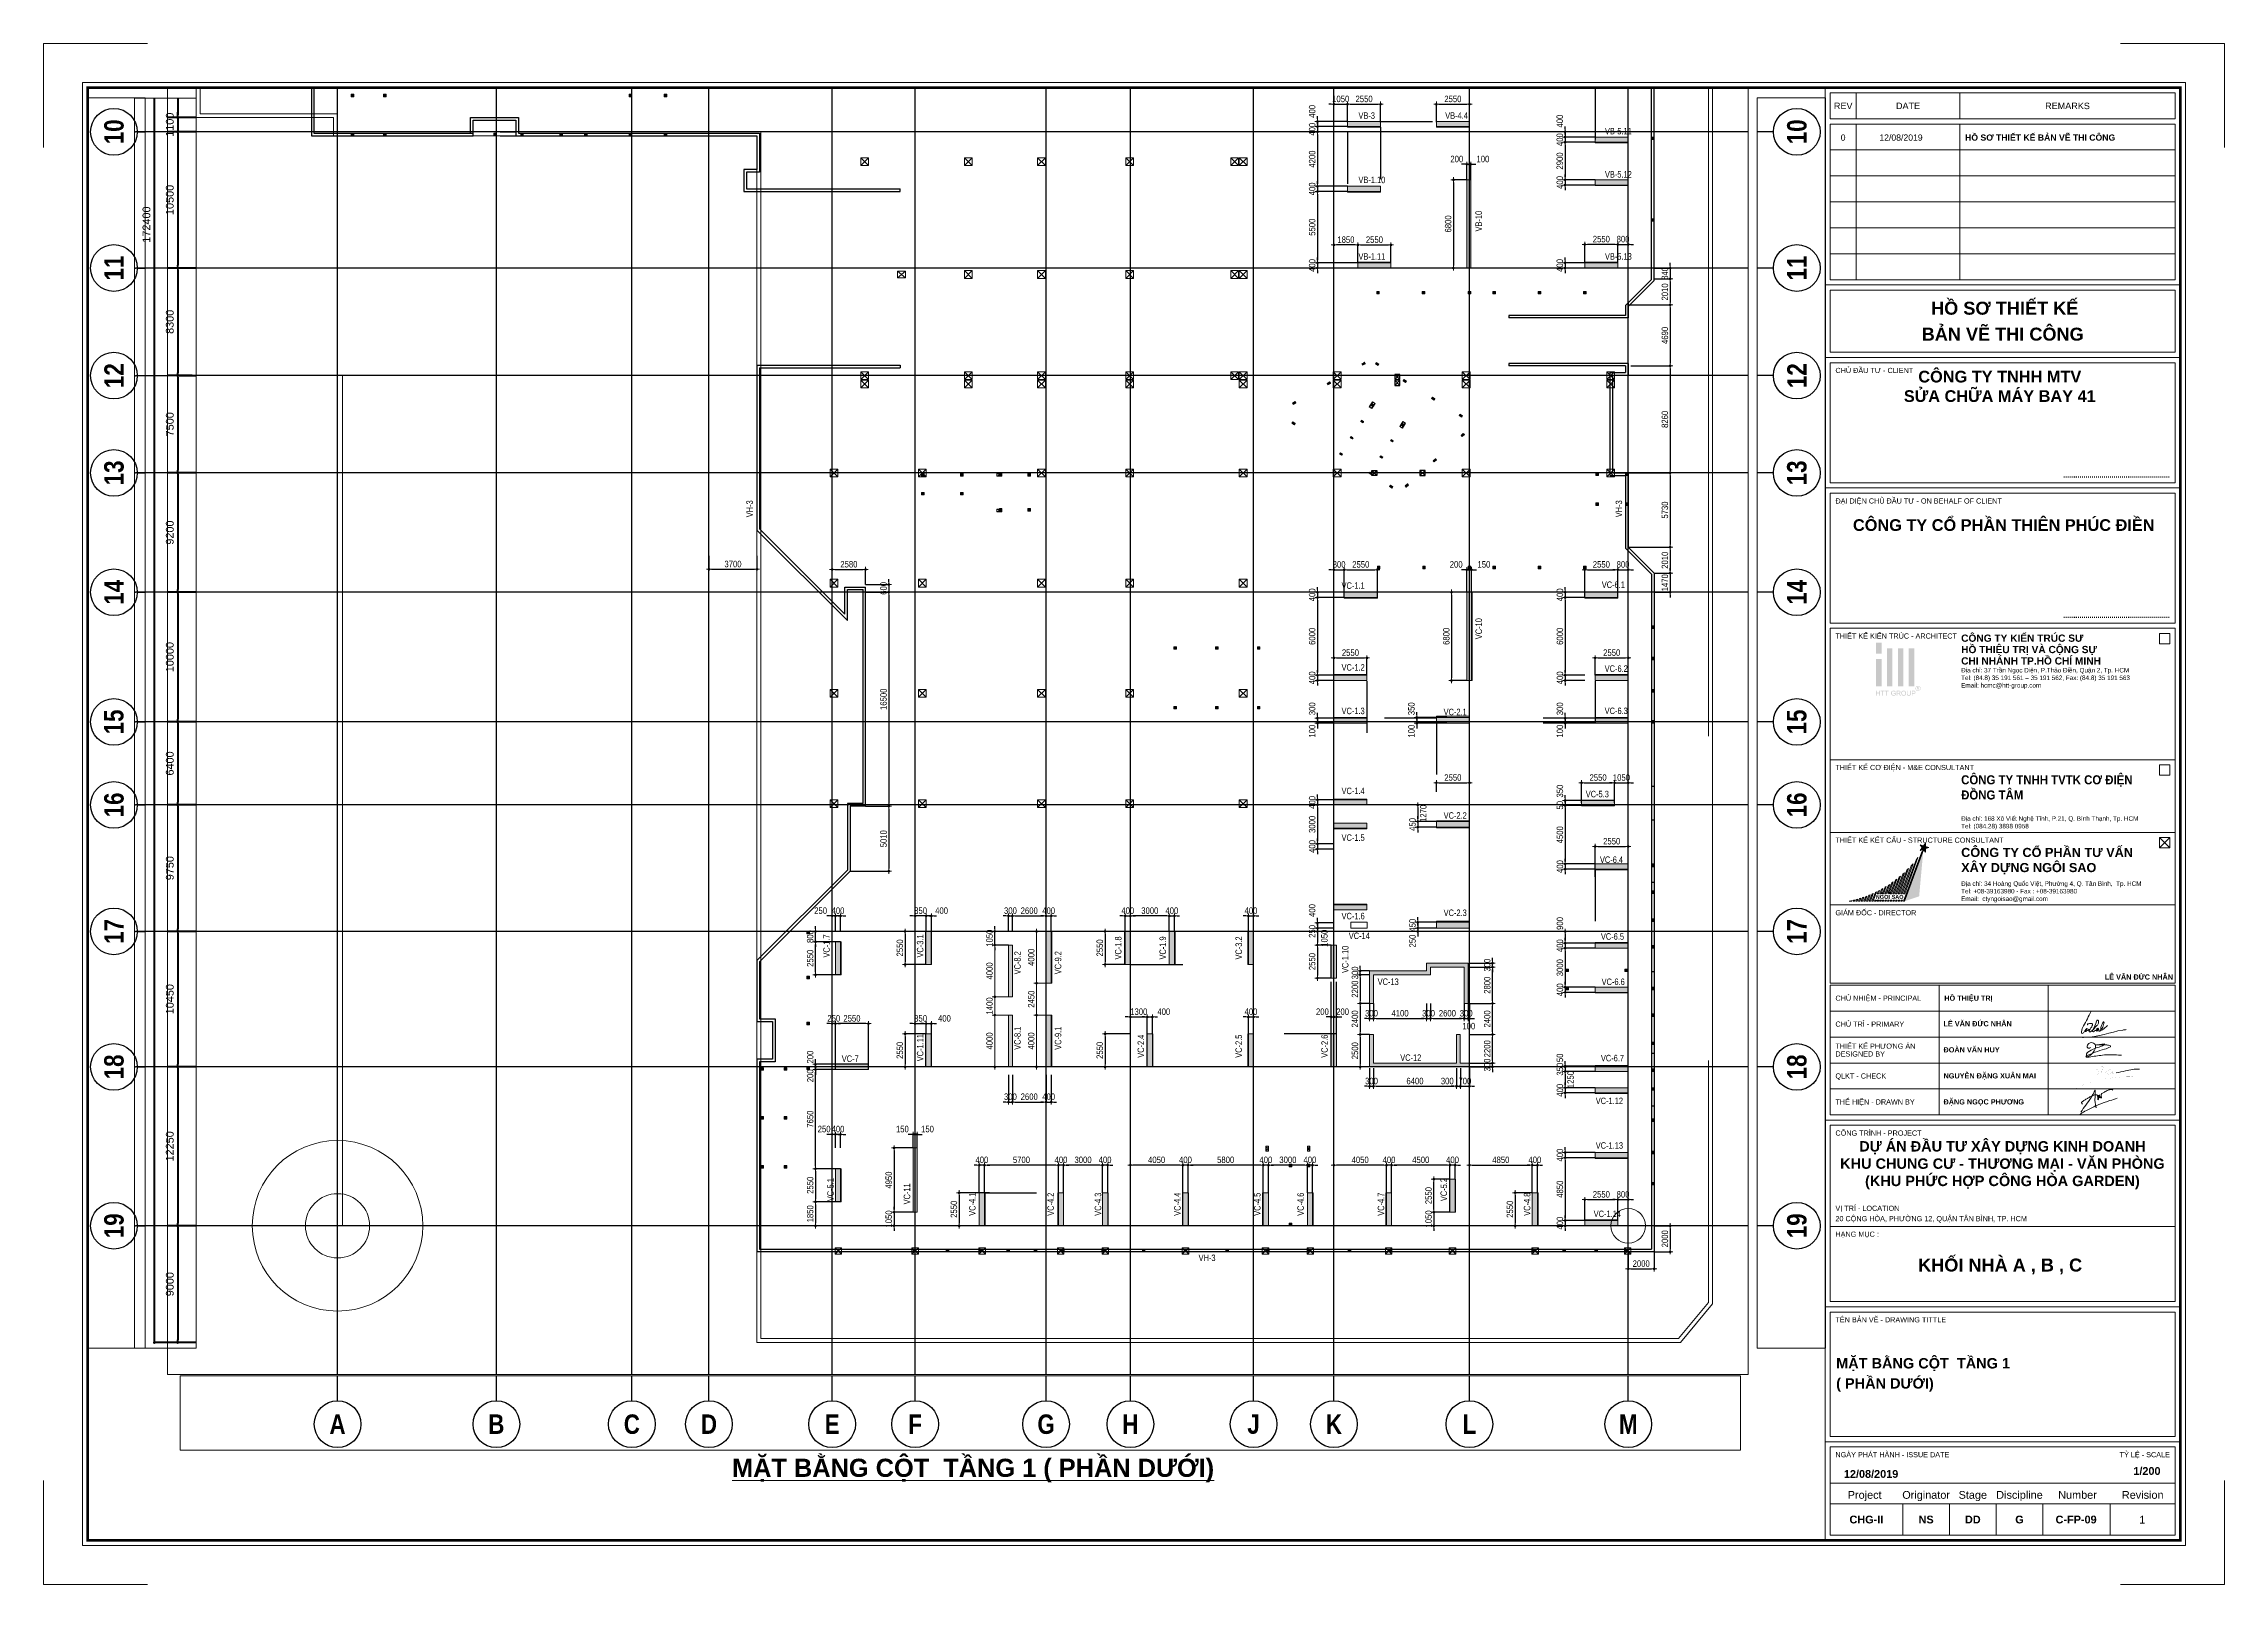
# Paper-space layout 'Layout1' of a CAD drawing. Header units: millimetres. Extents: x 0 to 841, y 0 to 594.
# The model-space entities are those that its viewports show. They can reach past a viewport. Long polylines and large blocks are cut down to what shows.
import ezdxf
from ezdxf.enums import TextEntityAlignment as Align

# ---------------------------------------------------------------- set-up
doc = ezdxf.new("R2010")
doc.units = ezdxf.units.MM
doc.header["$MEASUREMENT"] = 0
doc.header["$PDMODE"] = 3
doc.header["$PDSIZE"] = -20
for name, pattern in [('CHG_XX_Cot_Ham 1$0$MB_Luoi truc$0$Center101', [13, 10, -1, 1, -1]), ('CHG_XX_Cot_Tang 1$0$CENTER', [20.2, 12.7, -2.5, 2.5, -2.5]), ('CHG_XX_Cot_Tang 1$0$CENTER2', [28.575, 19.05, -3.175, 3.175, -3.175]), ('CHG_XX_Cot_Tang 1$0$HIDDEN', [0.375, 0.25, -0.125]), ('CHG_XX_Cot_Tang 1$0$MB_Luoi truc$0$HTT Hidden 21', [3, 2, -1]), ('CHG_XX_Luoi truc$0$MB_Luoi truc$0$Center101', [13, 10, -1, 1, -1]), ('DIVIDE2', [15.875, 6.35, -3.175, 0, -3.175, 0, -3.175]), ('DOT2', [0.125, 0, -0.125]), ('HIDDEN5', [2.8375, 1.25, -1.5875])]:
    doc.linetypes.add(name, pattern=pattern)
doc.layers.get('0').update_dxf_attribs({"lineweight": 9})
doc.layers.get('Defpoints').update_dxf_attribs({"color": 10, "lineweight": 0})
for name, color, linetype, lineweight in [("'S_General_Dim_1", 1, 'Continuous', 18), ("'S_General_Divide_3 Intermediate", 3, 'DIVIDE2', 40), ('CHG_XX_Cot_Ham 1$0$MB_Luoi truc$0$Dim 300', 1, 'Continuous', 5), ('CHG_XX_Cot_Ham 1$0$MB_Luoi truc$0$Grid Line', 251, 'CHG_XX_Cot_Ham 1$0$MB_Luoi truc$0$Center101', 9), ("CHG_XX_Cot_Tang 1$0$'S_Steel_Cont_2 Normal", 2, 'Continuous', 25), ("CHG_XX_Cot_Tang 1$0$'S_Steel_Cont_2 Normal_Plate", 150, 'Continuous', 15), ('CHG_XX_Cot_Tang 1$0$Cot thep', 51, 'Continuous', 15), ('CHG_XX_Cot_Tang 1$0$MB_Luoi truc$0$Dim 300', 1, 'Continuous', 5), ('CHG_XX_Cot_Tang 1$0$Net thay Tuong', 3, 'Continuous', 20), ('CHG_XX_Cot_Tang 1$0$NS-Pier', 150, 'Continuous', 9), ('CHG_XX_Cot_Tang 1$0$NS-Pier @ 1', 150, 'Continuous', 9), ('CHG_XX_Cot_Tang 1$0$NS-Pier @ 100', 150, 'Continuous', 9), ('CHG_XX_Cot_Tang 1$0$NS-Pier @ 150 VP1', 150, 'Continuous', 9), ('CHG_XX_Cot_Tang 1$0$NS-Pier @ 150 VP2', 150, 'Continuous', 9), ('CHG_XX_Cot_Tang 1$0$NS-Pier @ 150 VP3', 150, 'Continuous', 9), ('CHG_XX_Cot_Tang 1$0$NS-Pier @ 150 VP4', 150, 'Continuous', 9), ('CHG_XX_Cot_Tang 1$0$NS-Pier @ 150 VP5', 150, 'Continuous', 9), ('CHG_XX_Cot_Tang 1$0$NS-Pier @ 150 VP6', 150, 'Continuous', 9), ('CHG_XX_Cot_Tang 1$0$NS-Pier @ 150 VP7', 150, 'Continuous', 9), ('CHG_XX_Cot_Tang 1$0$NS-Pier @ 150 VP8', 150, 'Continuous', 9), ('CHG_XX_Cot_Tang 1$0$NS-Pier @ 150 VP9', 150, 'Continuous', 9), ('CHG_XX_Cot_Tang 1$0$NS-Pier @ 150 VPModel', 150, 'Continuous', 9), ('CHG_XX_Cot_Tang 1$0$NS-Pier @ 200 VP11', 150, 'Continuous', 9), ('CHG_XX_Cot_Tang 1$0$NS-Pier @ 200 VP12', 150, 'Continuous', 9), ('CHG_XX_Cot_Tang 1$0$NS-Pier @ 200 VP13', 150, 'Continuous', 9), ('CHG_XX_Cot_Tang 1$0$NS-Pier @ 200 VP14', 150, 'Continuous', 9), ('CHG_XX_Cot_Tang 1$0$NS-Pier @ 200 VP15', 150, 'Continuous', 9), ('CHG_XX_Cot_Tang 1$0$NS-Pier @ 200 VP16', 150, 'Continuous', 9), ('CHG_XX_Cot_Tang 1$0$NS-Pier @ 200 VP17', 150, 'Continuous', 9), ('CHG_XX_Cot_Tang 1$0$NS-Pier @ 200 VP18', 150, 'Continuous', 9), ('CHG_XX_Cot_Tang 1$0$NS-Pier @ 200 VP19', 150, 'Continuous', 9), ('CHG_XX_Cot_Tang 1$0$NS-Pier @ 200 VP21', 150, 'Continuous', 9), ('CHG_XX_Cot_Tang 1$0$NS-Pier @ 200 VP22', 150, 'Continuous', 9), ('CHG_XX_Cot_Tang 1$0$NS-Pier @ 200 VP23', 150, 'Continuous', 9), ('CHG_XX_Cot_Tang 1$0$NS-Pier @ 200 VP24', 150, 'Continuous', 9), ('CHG_XX_Cot_Tang 1$0$NS-Pier @ 200 VP25', 150, 'Continuous', 9), ('CHG_XX_Cot_Tang 1$0$NS-Pier @ 200 VP26', 150, 'Continuous', 9), ('CHG_XX_Cot_Tang 1$0$NS-Pier @ 200 VP27', 150, 'Continuous', 9), ('CHG_XX_Cot_Tang 1$0$NS-Pier @ 200 VP28', 150, 'Continuous', 9), ('CHG_XX_Cot_Tang 1$0$NS-Pier @ 200 VP30', 150, 'Continuous', 9), ('CHG_XX_Cot_Tang 1$0$NS-Pier @ 200 VP31', 150, 'Continuous', 9), ('CHG_XX_Cot_Tang 1$0$NS-Pier @ 200 VP32', 150, 'Continuous', 9), ('CHG_XX_Cot_Tang 1$0$NS-Pier @ 200 VP33', 150, 'Continuous', 9), ('CHG_XX_Cot_Tang 1$0$NS-Pier @ 200 VP34', 150, 'Continuous', 9), ('CHG_XX_Cot_Tang 1$0$NS-Pier @ 200 VP35', 150, 'Continuous', 9), ('CHG_XX_Cot_Tang 1$0$NS-Pier @ 200 VP36', 150, 'Continuous', 9), ('CHG_XX_Cot_Tang 1$0$NS-Pier @ 200 VP37', 150, 'Continuous', 9), ('CHG_XX_Cot_Tang 1$0$NS-Pier @ 200 VPModel', 150, 'Continuous', 9), ('CHG_XX_Cot_Tang 1$0$NS-Pier @ 350 VP10', 150, 'Continuous', 9), ('CHG_XX_Cot_Tang 1$0$NS-Pier @ 350 VP20', 150, 'Continuous', 9), ('CHG_XX_Cot_Tang 1$0$NS-Pier @ 350 VP29', 150, 'Continuous', 9), ('CHG_XX_Cot_Tang 1$0$NS-Pier @ 350 VPModel', 150, 'Continuous', 9), ('CHG_XX_Cot_Tang 1$0$S_Concrete_Cont_2 Normal', 2, 'Continuous', 13), ('CHG_XX_Khung ten$0$A1 BORDER$0$DGIONG', 4, 'Continuous', 13), ('CHG_XX_Khung ten$0$A1 BORDER$0$STICK', 1, 'Continuous', 9), ('CHG_XX_Khung ten$0$TEXT', 7, 'Continuous', 15), ('CHUTO', 51, 'Continuous', 15), ('KTH', 154, 'Continuous', 9), ('TEXT', 7, 'Continuous', 15)]:
    doc.layers.add(name, color=color, linetype=linetype, lineweight=lineweight)
for name, color, linetype in [('CHG_XX_Cot_Ham 1$0$mb_cot tang 1-3$0$Concrete Line', 6, 'Continuous'), ("CHG_XX_Cot_Tang 1$0$'S_Concrete_Center_1", 8, 'CHG_XX_Cot_Tang 1$0$CENTER2'), ("CHG_XX_Cot_Tang 1$0$'S_General_Hatch_8", 8, 'Continuous'), ("CHG_XX_Cot_Tang 1$0$'S_Steel_ Bold", 8, 'Continuous'), ('CHG_XX_Cot_Tang 1$0$cot 500 dung +850', 1, 'Continuous'), ('CHG_XX_Cot_Tang 1$0$mb_cot tang 1-3$0$Concrete Line', 6, 'Continuous'), ('CHG_XX_Cot_Tang 1$0$Vach VH3', 3, 'Continuous'), ('CHG_XX_Khung ten$0$TKTC', 1, 'Continuous'), ('CHG_XX_Luoi truc$0$Grid', 34, 'Continuous'), ('CHG_XX_Luoi truc$0$Grid Line', 251, 'CHG_XX_Luoi truc$0$MB_Luoi truc$0$Center101'), ('dim', 1, 'Continuous')]:
    doc.layers.add(name, color=color, linetype=linetype)
doc.styles.add('arial', font='arial.ttf', dxfattribs={"width": 0.85})
doc.styles.add('ArialB', font='arialbd.ttf', dxfattribs={"width": 0.85})
doc.styles.add('CHG_XX_Cot_Ham 1$0$MB_Luoi truc$0$Arial_C', font='arial.ttf')
doc.styles.add('CHG_XX_Cot_Tang 1$0$MB_Luoi truc$0$Arial_C', font='arial.ttf', dxfattribs={"width": 0.85})
doc.styles.add('CHG_XX_Khung ten$0$A1 BORDER$0$ARIAL', font='arial.ttf')
doc.styles.add('CHG_XX_Khung ten$0$A1 BORDER$0$Arial - Bold', font='arialbd.ttf', dxfattribs={"height": 2.5})
doc.styles.add('CHG_XX_Khung ten$0$A1 BORDER$0$Star-AvoBold', font='')
doc.styles.add('CHG_XX_Khung ten$0$A1 BORDER$0$Title Block DD$0$ARIAL', font='arial.ttf')
doc.styles.add('CHG_XX_Khung ten$0$A1 BORDER$0$Title Block DD$0$Arial - Bold', font='arialbd.ttf', dxfattribs={"height": 2.5})
doc.styles.add('CHG_XX_Khung ten$0$arial', font='arial.ttf')
doc.styles.add('CHG_XX_Khung ten$0$Arial - Bold', font='arialbd.ttf')
doc.styles.add('CHG_XX_Khung ten$0$ArialB', font='arialbd.ttf')
doc.styles.add('CHG_XX_Khung ten$0$title block pccc$0$ARIAL', font='arial.ttf')
doc.styles.add('CHG_XX_Khung ten$0$title block pccc$0$Arial - Bold', font='arialbd.ttf', dxfattribs={"height": 2.5})
doc.styles.add('CHG_XX_Luoi truc$0$MB_Luoi truc$0$Grid A-F$0$VNI-HelveCB', font='')
doc.styles.add('title block pccc$0$Arial - Bold', font='arialbd.ttf', dxfattribs={"height": 2.5})
doc.styles.add('TTP-HelCon', font='')
doc.styles.get('CHG_XX_Khung ten$0$A1 BORDER$0$Star-AvoBold').set_extended_font_data('VNI-Avo', bold=True)
doc.styles.get('CHG_XX_Luoi truc$0$MB_Luoi truc$0$Grid A-F$0$VNI-HelveCB').set_extended_font_data('VNI-Helve-Condense', bold=True)
doc.styles.get('TTP-HelCon').set_extended_font_data('VNI-Helve-Condense')
doc.dimstyles.new('200', dxfattribs={"dimscale": 200, "dimtxt": 2.5, "dimasz": 1, "dimexe": 0, "dimexo": 0, "dimgap": 0.75, "dimtad": 1, "dimdec": 0, "dimrnd": 10, "dimzin": 9, "dimdsep": 46, "dimtxsty": 'arial', "dimblk1": 'DIMDOT', "dimblk2": 'DIMDOT', "dimsah": 1, "dimcen": 2, "dimdle": 3, "dimclre": 8, "dimclrt": 2, "dimadec": 0, "dimazin": 0, "dimtfac": 1, "dimtdec": 0, "dimtix": 1, "dimtmove": 2, "dimatfit": 3, "dimldrblk": 'DIMPIJL', "dimfxl": 1, "dimtvp": 1.8, "dimtolj": 1, "dimtzin": 0, "dimarcsym": 0})
doc.dimstyles.new('CHG_XX_Cot_Ham 1$0$MB_Luoi truc$0$Dim 300 (A1-A2)', dxfattribs={"dimscale": 300, "dimtxt": 2, "dimasz": 0.7, "dimexe": 0, "dimexo": 1, "dimgap": 1, "dimtad": 1, "dimdec": 0, "dimzin": 12, "dimdsep": 46, "dimtxsty": 'CHG_XX_Cot_Ham 1$0$MB_Luoi truc$0$Arial_C', "dimblk": 'CHG_XX_Cot_Ham 1$0$MB_Luoi truc$0$_Dot', "dimcen": 1, "dimclrd": 256, "dimclre": 256, "dimclrt": 3, "dimadec": 0, "dimazin": 0, "dimtfac": 1, "dimtdec": 0, "dimtix": 1, "dimtmove": 2, "dimatfit": 3, "dimldrblk": 'CHG_XX_Cot_Ham 1$0$MB_Luoi truc$0$HTT Arrow 30', "dimfxl": 1, "dimtolj": 1, "dimtzin": 0, "dimarcsym": 0})
doc.dimstyles.new('CHG_XX_Cot_Tang 1$0$MB_Luoi truc$0$Dim 300 (A1-A2)', dxfattribs={"dimscale": 300, "dimtxt": 2, "dimasz": 0.7, "dimexe": 0, "dimexo": 1, "dimgap": 1, "dimtad": 1, "dimdec": 0, "dimzin": 12, "dimdsep": 46, "dimtxsty": 'CHG_XX_Cot_Tang 1$0$MB_Luoi truc$0$Arial_C', "dimblk": 'CHG_XX_Cot_Tang 1$0$MB_Luoi truc$0$_Dot', "dimcen": 1, "dimclrd": 256, "dimclre": 256, "dimclrt": 3, "dimadec": 0, "dimazin": 0, "dimtfac": 1, "dimtdec": 0, "dimtix": 1, "dimtmove": 2, "dimatfit": 3, "dimldrblk": 'CHG_XX_Cot_Tang 1$0$MB_Luoi truc$0$HTT Arrow 30', "dimfxl": 1, "dimtolj": 1, "dimtzin": 0, "dimarcsym": 0})

psp = doc.layouts.get("Layout1")

msp = doc.modelspace()

# ---------------------------------------------------------------- texts
at = {"layer": 'TEXT', "color": 3, "style": 'TTP-HelCon'}
for p in [(-3516463.5, 664614), (-3449419.5, 664614)]:
    msp.add_text('VH-3', height=500, rotation=90, dxfattribs=at).set_placement(p)
msp.add_text('VH-3', height=500, dxfattribs=at).set_placement((-3482081.2, 607260.9))

# ---------------------------------------------------------------- blocks, each defined once
blk = doc.blocks.new('CHG_XX_Khung ten$0$A1 BORDER$0$HTT-Logo')
at = {"true_color": 0x134fb3}
h = blk.add_hatch(color=154, dxfattribs=at)
h.paths.add_polyline_path([(3, 29.1), (0, 29.1), (0, 23.1), (3, 23.1)])
h.paths.add_polyline_path([(3, 20.1), (0, 20.1), (0, 5.1), (3, 5.1)])
h.paths.add_polyline_path([(9, 26.1), (6, 26.1), (6, 5.1), (9, 5.1)])
h.paths.add_polyline_path([(15, 26.1), (12, 26.1), (12, 5.1), (15, 5.1)])
h.paths.add_polyline_path([(21, 26.1), (18, 26.1), (18, 5.1), (21, 5.1)])
h.paths.add_polyline_path([(2.1, 2.7), (1.8, 2.7), (1.8, 1.6), (0.4, 1.6), (0.4, 2.7), (0, 2.7), (0, 0), (0.4, 0), (0.4, 1.3), (1.8, 1.3), (1.8, 0), (2.1, 0)])
h.paths.add_polyline_path([(4.6, 2.7), (2.5, 2.7), (2.5, 2.4), (3.4, 2.4), (3.4, 0), (3.8, 0), (3.8, 2.4), (4.6, 2.4)])
h.paths.add_polyline_path([(7, 2.7), (4.8, 2.7), (4.8, 2.4), (5.7, 2.4), (5.7, 0), (6.1, 0), (6.1, 2.4), (7, 2.4)])
h.paths.add_polyline_path([(8.6, 1.4), (8.6, 1.4), (8.7, 1.6), (8.7, 1.7), (8.7, 1.9), (8.8, 2), (8.9, 2.2), (9, 2.3), (9.2, 2.4), (9.3, 2.4), (9.4, 2.4), (9.6, 2.4), (9.8, 2.4), (10, 2.4), (10.1, 2.3), (10.3, 2.2), (10.3, 2), (10.4, 1.9), (10.7, 1.9), (10.7, 2.1), (10.6, 2.3), (10.5, 2.4), (10.4, 2.5), (10.3, 2.6), (10.2, 2.7), (10.1, 2.7), (10, 2.7), (9.8, 2.7), (9.6, 2.7), (9.6, 2.7), (9.4, 2.7), (9.2, 2.7), (9.1, 2.6), (8.9, 2.6), (8.9, 2.6), (8.7, 2.5), (8.6, 2.4), (8.5, 2.2), (8.4, 2.1), (8.4, 2), (8.3, 1.8), (8.3, 1.7), (8.3, 1.5), (8.3, 1.3), (8.3, 1.3), (8.3, 1.1), (8.3, 0.9), (8.4, 0.8), (8.4, 0.6), (8.5, 0.6), (8.6, 0.4), (8.7, 0.3), (8.8, 0.2), (8.9, 0.1), (9, 0.1), (9.2, 0), (9.3, 0), (9.5, 0), (9.7, 0), (9.7, 0), (9.9, 0), (10.1, 0), (10.2, 0.1), (10.3, 0.1), (10.5, 0.2), (10.6, 0.3), (10.8, 0.4), (10.8, 1.4), (9.6, 1.4), (9.6, 1.1), (10.4, 1.1), (10.4, 0.6), (10.4, 0.5), (10.3, 0.4), (10.1, 0.4), (10, 0.3), (9.8, 0.3), (9.6, 0.3), (9.6, 0.3), (9.4, 0.3), (9.3, 0.3), (9.1, 0.4), (9, 0.5), (8.9, 0.6), (8.8, 0.8), (8.7, 0.9), (8.7, 1), (8.7, 1.2)])
h.paths.add_polyline_path([(13.2, 1.4), (13.3, 1.5), (13.3, 1.5), (13.4, 1.6), (13.4, 1.8), (13.5, 2), (13.5, 2.1), (13.4, 2.2), (13.3, 2.4), (13.3, 2.4), (13.2, 2.5), (13, 2.6), (13, 2.6), (12.9, 2.7), (12.7, 2.7), (12.5, 2.7), (11.3, 2.7), (11.3, 0), (11.7, 0), (11.7, 1.2), (12.1, 1.2), (12.1, 1.2), (12.3, 1.2), (12.4, 1.1), (12.5, 1.1), (12.6, 0.9), (12.7, 0.9), (12.8, 0.7), (12.9, 0.6), (13.2, 0), (13.7, 0), (13.2, 0.7), (13.1, 0.8), (13, 1), (12.9, 1.1), (12.9, 1.1), (12.7, 1.2), (12.9, 1.3), (13, 1.3)])
h.paths.add_polyline_path([(11.7, 1.5), (11.7, 2.4), (12.5, 2.4), (12.7, 2.4), (12.8, 2.4), (13, 2.3), (13.1, 2.1), (13.1, 2), (13.1, 1.9), (13, 1.7), (13, 1.6), (12.8, 1.6), (12.6, 1.5), (12.4, 1.5)], flags=16)
h.paths.add_polyline_path([(16.5, 1.4), (16.5, 1.6), (16.4, 1.8), (16.4, 1.9), (16.3, 2.1), (16.3, 2.1), (16.2, 2.2), (16.1, 2.4), (16, 2.5), (15.9, 2.6), (15.8, 2.6), (15.7, 2.7), (15.5, 2.7), (15.4, 2.7), (15.2, 2.7), (15.2, 2.7), (15, 2.7), (14.8, 2.7), (14.7, 2.6), (14.5, 2.6), (14.4, 2.5), (14.3, 2.4), (14.2, 2.3), (14.1, 2.1), (14, 2), (14, 1.8), (13.9, 1.7), (13.9, 1.5), (13.9, 1.3), (13.9, 1.3), (13.9, 1.1), (14, 1), (14, 0.8), (14.1, 0.6), (14.1, 0.6), (14.2, 0.5), (14.3, 0.3), (14.4, 0.2), (14.5, 0.1), (14.6, 0.1), (14.7, 0), (14.9, 0), (15, 0), (15.2, 0), (15.2, 0), (15.4, 0), (15.5, 0), (15.7, 0), (15.9, 0.1), (15.9, 0.1), (16, 0.2), (16.1, 0.3), (16.2, 0.5), (16.3, 0.6), (16.4, 0.7), (16.4, 0.8), (16.5, 1), (16.5, 1.2), (16.5, 1.3)])
h.paths.add_polyline_path([(14.3, 1.4), (14.3, 1.6), (14.3, 1.8), (14.4, 2), (14.5, 2.1), (14.6, 2.2), (14.7, 2.3), (14.9, 2.4), (15, 2.4), (15.2, 2.4), (15.4, 2.4), (15.5, 2.4), (15.7, 2.3), (15.8, 2.2), (15.9, 2.1), (16, 1.9), (16, 1.9), (16.1, 1.7), (16.1, 1.5), (16.1, 1.3), (16.1, 1.1), (16.1, 0.9), (16, 0.8), (16, 0.7), (15.9, 0.5), (15.8, 0.5), (15.7, 0.4), (15.5, 0.3), (15.4, 0.3), (15.2, 0.3), (15.1, 0.3), (15, 0.3), (14.8, 0.3), (14.7, 0.4), (14.5, 0.5), (14.4, 0.7), (14.4, 0.8), (14.3, 1), (14.3, 1.1), (14.3, 1.3)], flags=16)
h.paths.add_polyline_path([(17.3, 2.7), (17, 2.7), (17, 1.1), (17, 0.9), (17, 0.7), (17, 0.6), (17.1, 0.5), (17.1, 0.4), (17.2, 0.3), (17.3, 0.2), (17.4, 0.1), (17.5, 0), (17.7, 0), (17.8, 0), (18, 0), (18.2, 0), (18.4, 0), (18.5, 0), (18.7, 0.1), (18.7, 0.1), (18.8, 0.2), (18.9, 0.3), (19, 0.5), (19, 0.6), (19.1, 0.8), (19.1, 0.9), (19.1, 1.1), (19.1, 2.7), (18.7, 2.7), (18.7, 1.1), (18.7, 1.1), (18.7, 0.9), (18.7, 0.7), (18.6, 0.6), (18.6, 0.5), (18.5, 0.4), (18.4, 0.3), (18.2, 0.3), (18, 0.3), (17.9, 0.3), (17.7, 0.3), (17.6, 0.4), (17.5, 0.5), (17.4, 0.6), (17.3, 0.8), (17.3, 0.9), (17.3, 1.1)])
h.paths.add_polyline_path([(21.4, 1.3), (21.5, 1.3), (21.6, 1.4), (21.7, 1.6), (21.7, 1.7), (21.7, 1.9), (21.7, 2), (21.7, 2.1), (21.7, 2.3), (21.6, 2.4), (21.4, 2.5), (21.4, 2.6), (21.3, 2.6), (21.1, 2.7), (21, 2.7), (20.9, 2.7), (20.7, 2.7), (19.7, 2.7), (19.7, 0), (20, 0), (20, 1.1), (20.7, 1.1), (20.8, 1.1), (21, 1.1), (21.1, 1.1), (21.3, 1.2)])
h.paths.add_polyline_path([(20, 1.4), (20, 2.4), (20.7, 2.4), (20.9, 2.4), (21.1, 2.4), (21.2, 2.3), (21.3, 2.2), (21.3, 2.1), (21.4, 1.9), (21.4, 1.8), (21.3, 1.7), (21.2, 1.5), (21.1, 1.5), (20.9, 1.4), (20.7, 1.4)], flags=16)
h.paths.add_polyline_path([(23.9, 2.8), (24, 2.9), (24.1, 3), (24.2, 3.1), (24.3, 3.2), (24.4, 3.3), (24.4, 3.4), (24.5, 3.6), (24.5, 3.8), (24.5, 3.9), (24.5, 4), (24.5, 4.1), (24.5, 4.3), (24.4, 4.5), (24.3, 4.6), (24.3, 4.7), (24.2, 4.8), (24.1, 4.9), (24, 5), (23.8, 5.1), (23.8, 5.2), (23.6, 5.2), (23.4, 5.3), (23.3, 5.3), (23.1, 5.3), (23.1, 5.3), (22.9, 5.3), (22.8, 5.3), (22.6, 5.2), (22.4, 5.1), (22.4, 5.1), (22.2, 5), (22.1, 4.9), (22, 4.8), (21.9, 4.6), (21.9, 4.6), (21.8, 4.4), (21.8, 4.3), (21.7, 4.1), (21.7, 3.9), (21.7, 3.9), (21.8, 3.7), (21.8, 3.5), (21.8, 3.4), (21.9, 3.2), (22, 3.2), (22, 3), (22.2, 2.9), (22.3, 2.8), (22.4, 2.7), (22.5, 2.7), (22.6, 2.6), (22.8, 2.6), (23, 2.5), (23.1, 2.5), (23.2, 2.5), (23.3, 2.6), (23.5, 2.6), (23.7, 2.6), (23.8, 2.7)])
h.paths.add_polyline_path([(22.5, 2.9), (22.5, 3), (22.3, 3.1), (22.2, 3.2), (22.1, 3.4), (22.1, 3.4), (22, 3.6), (22, 3.8), (22, 3.9), (22, 4), (22, 4.2), (22, 4.4), (22.1, 4.5), (22.2, 4.6), (22.3, 4.7), (22.4, 4.8), (22.6, 4.9), (22.6, 5), (22.8, 5), (23, 5.1), (23.1, 5.1), (23.2, 5.1), (23.4, 5.1), (23.5, 5), (23.7, 4.9), (23.8, 4.9), (23.9, 4.8), (24, 4.6), (24.1, 4.5), (24.2, 4.4), (24.2, 4.3), (24.3, 4.1), (24.3, 3.9), (24.3, 3.8), (24.3, 3.7), (24.2, 3.5), (24.1, 3.4), (24.1, 3.3), (24, 3.1), (23.8, 3), (23.7, 2.9), (23.6, 2.9), (23.5, 2.8), (23.3, 2.8), (23.1, 2.8), (23, 2.8), (22.9, 2.8), (22.7, 2.8)], flags=16)
h.paths.add_polyline_path([(22.5, 3.2), (22.5, 4.7), (23, 4.7), (23.2, 4.6), (23.4, 4.6), (23.5, 4.5), (23.6, 4.5), (23.7, 4.3), (23.7, 4.2), (23.6, 4.1), (23.6, 4), (23.4, 3.9), (23.2, 3.8), (23.4, 3.7), (23.5, 3.6), (23.6, 3.5), (23.8, 3.2), (23.5, 3.2), (23.3, 3.4), (23.2, 3.6), (23.1, 3.7), (23.1, 3.7), (22.9, 3.8), (22.9, 3.8), (22.8, 3.8), (22.8, 3.2)], flags=0)
h.paths.add_polyline_path([(22.8, 4), (22.8, 4.4), (23, 4.4), (23.1, 4.4), (23.3, 4.4), (23.4, 4.3), (23.4, 4.2), (23.3, 4.1), (23.2, 4), (23, 4)], flags=0)
blk = doc.blocks.new('CHG_XX_Khung ten')
at = {"layer": 'CHG_XX_Khung ten$0$A1 BORDER$0$DGIONG'}
h = blk.add_hatch(color=256, dxfattribs=at)
h.paths.add_polyline_path([(724.94, 283.19), (724.15, 281.97), (717.19, 263.38), (717.7, 263.38)])
h.paths.add_polyline_path([(722.81, 280.17), (722.1, 279.22), (717.21, 266.21), (717.72, 266.21)], flags=17)
h.paths.add_polyline_path([(720.93, 277.8), (720.27, 277.04), (716.19, 266.22), (716.7, 266.22)])
h.paths.add_polyline_path([(719.23, 275.93), (718.6, 275.29), (715.18, 266.22), (715.69, 266.22)])
h.paths.add_polyline_path([(717.65, 274.38), (717.03, 273.81), (714.16, 266.22), (714.67, 266.22)])
h.paths.add_polyline_path([(716.14, 273.03), (715.61, 272.59), (713.15, 266.22), (713.66, 266.22)])
h.paths.add_polyline_path([(714.69, 271.86), (714.17, 271.45), (712.13, 266.23), (712.64, 266.23)])
h.paths.add_polyline_path([(713.29, 270.81), (712.76, 270.43), (711.57, 267.46), (712.07, 267.47)])
h.paths.add_polyline_path([(710.1, 266.23), (710.61, 266.24), (711.93, 269.87), (711.48, 269.56)])
h.paths.add_polyline_path([(710.61, 269.02), (710.13, 268.73), (709.08, 266.24), (709.59, 266.24)])
h.paths.add_polyline_path([(709.31, 268.26), (708.82, 267.97), (708.07, 266.24), (708.58, 266.24)])
h.paths.add_polyline_path([(708.04, 267.56), (707.54, 267.3), (707.05, 266.25), (707.56, 266.25)])
h.paths.add_polyline_path([(716.84, 263.8), (716.33, 263.8), (716.18, 263.38), (716.69, 263.38)])
h.paths.add_polyline_path([(715.67, 263.39), (715.82, 263.8), (715.32, 263.8), (715.16, 263.39)])
h.paths.add_polyline_path([(714.15, 263.39), (714.65, 263.39), (714.8, 263.8), (714.3, 263.8)])
h.paths.add_polyline_path([(713.13, 263.39), (713.64, 263.4), (713.79, 263.81), (713.28, 263.81)])
h.paths.add_polyline_path([(712.77, 263.81), (712.27, 263.81), (712.11, 263.39), (712.62, 263.4)])
h.paths.add_polyline_path([(711.25, 263.81), (711.1, 263.4), (711.61, 263.4), (711.76, 263.81)])
h.paths.add_polyline_path([(710.59, 263.4), (710.74, 263.82), (710.24, 263.82), (710.08, 263.4)])
h.paths.add_polyline_path([(709.73, 263.82), (709.22, 263.82), (709.07, 263.41), (709.57, 263.41)])
h.paths.add_polyline_path([(708.71, 263.82), (708.21, 263.82), (708.05, 263.41), (708.56, 263.41)])
h.paths.add_polyline_path([(707.54, 263.41), (707.69, 263.83), (707.19, 263.83), (707.03, 263.41)])
h.paths.add_polyline_path([(706.68, 263.83), (706.17, 263.83), (706.02, 263.42), (706.53, 263.42)])
h.paths.add_polyline_path([(705, 263.42), (705.51, 263.42), (706.79, 266.93), (706.4, 266.74)])
h.paths.add_polyline_path([(703.97, 263.37), (704.48, 263.37), (705.57, 266.36), (705.14, 266.17)])
h.paths.add_polyline_path([(704.36, 265.84), (703.91, 265.65), (702.96, 263.38), (703.46, 263.38)])
h.paths.add_polyline_path([(703.17, 265.37), (702.69, 265.19), (701.94, 263.38), (702.45, 263.38)])
h.paths.add_polyline_path([(702, 264.94), (701.5, 264.77), (700.92, 263.38), (701.43, 263.38)])
h.paths.add_polyline_path([(700.84, 264.56), (700.33, 264.4), (699.91, 263.39), (700.42, 263.39)])
h.paths.add_polyline_path([(699.7, 264.21), (699.18, 264.06), (698.89, 263.39), (699.4, 263.39)])
h.paths.add_polyline_path([(698.57, 263.9), (698.04, 263.77), (697.87, 263.38), (698.38, 263.39)])
h.paths.add_polyline_path([(697.37, 263.39), (697.45, 263.63), (696.91, 263.51), (696.35, 263.38)])
blk.add_hatch(color=256, dxfattribs=at).paths.add_polyline_path([(724.92, 283.21), (717.68, 263.38), (723.28, 265.27)])
at = {"layer": 'CHG_XX_Khung ten$0$A1 BORDER$0$STICK'}
for points in [[(723.71, 282.88), (725.74, 285.75), (725.8, 282.26), (723.67, 285.06), (727.02, 284.03)], [(725.76, 284.41), (724.96, 284.66), (724.49, 283.98), (724.99, 283.32), (725.77, 283.6)], [(711.25, 266.22), (711.64, 267.39), (712.01, 266.22), (711.02, 266.95), (712.24, 266.93)], [(711.87, 266.67), (711.78, 266.94), (711.49, 266.94), (711.4, 266.67), (711.63, 266.5)]]:
    blk.add_hatch(color=256, dxfattribs=at).paths.add_polyline_path(points)
for p, q in [((687, 577), (687, 17)), ((687, 501), (824, 501)), ((687, 473), (824, 473)), ((687, 422.69), (824, 422.69)), ((816, 283.93), (820, 287.93)), ((820, 283.93), (816, 287.93)), ((687, 179), (824, 179)), ((687, 107), (824, 107)), ((687, 55), (824, 55))]:
    blk.add_line(p, q)
at = {"linetype": 'Continuous'}
for p, q in [((699, 575), (699, 565)), ((739, 575), (739, 565)), ((699, 563), (699, 503)), ((739, 563), (739, 503)), ((689, 39), (822, 39)), ((716.98, 31), (716.98, 19)), ((734.98, 31), (734.98, 19)), ((752.98, 31), (752.98, 19)), ((770.98, 31), (770.98, 19)), ((797, 31), (797, 19))]:
    blk.add_line(p, q, dxfattribs=at)
at = {"color": 9, "linetype": 'Continuous'}
for p, q in [((731, 231), (731, 181)), ((773, 231), (773, 181))]:
    blk.add_line(p, q, dxfattribs=at)
for points in [[(15, 579), (826, 579), (826, 15), (15, 15)], [(816, 362.62), (820, 362.62), (820, 366.62), (816, 366.62)], [(816, 311.93), (820, 311.93), (820, 315.93), (816, 315.93)], [(816, 283.93), (820, 283.93), (820, 287.93), (816, 287.93)]]:
    blk.add_lwpolyline(points, close=True)
at = {"color": 4, "linetype": 'Continuous', "const_width": 1}
blk.add_lwpolyline([(17, 577), (824, 577), (824, 17), (17, 17)], close=True, dxfattribs=at)
at = {"linetype": 'Continuous'}
for points in [[(822, 565), (689, 565), (689, 575), (822, 575)], [(822, 553), (689, 553), (689, 563), (822, 563)], [(822, 543), (689, 543), (689, 553), (822, 553)], [(822, 533), (689, 533), (689, 543), (822, 543)], [(822, 523), (689, 523), (689, 533), (822, 533)], [(822, 513), (689, 513), (689, 523), (822, 523)], [(822, 503), (689, 503), (689, 513), (822, 513)], [(689, 499), (822, 499), (822, 475), (689, 475)], [(689, 368.62), (822, 368.62), (822, 317.93), (689, 317.93)], [(689, 317.93), (822, 317.93), (822, 289.93), (689, 289.93)], [(689, 289.93), (822, 289.93), (822, 261.93), (689, 261.93)], [(689, 177), (822, 177), (822, 138), (689, 138)], [(689, 109), (822, 109), (822, 138), (689, 138)], [(689, 105), (822, 105), (822, 57), (689, 57)], [(689, 53), (822, 53), (822, 31), (689, 31)], [(822, 19), (689, 19), (689, 31), (822, 31)]]:
    blk.add_lwpolyline(points, close=True, dxfattribs=at)
at = {"color": 9, "linetype": 'Continuous'}
for points in [[(689, 261.93), (822, 261.93), (822, 231.73), (689, 231.73)], [(822, 221), (689, 221), (689, 231), (822, 231)], [(822, 211), (689, 211), (689, 221), (822, 221)], [(822, 201), (689, 201), (689, 211), (822, 211)], [(822, 191), (689, 191), (689, 201), (822, 201)], [(822, 181), (689, 181), (689, 191), (822, 191)]]:
    blk.add_lwpolyline(points, close=True, dxfattribs=at)
blk.add_lwpolyline([(822, 211), (689, 211), (822, 211)], dxfattribs=at)
at = {"color": 1}
for points in [[(785.43, 181.21), (786.17, 181.73), (788.31, 183), (790.34, 184), (791.77, 184.64), (795.08, 185.91), (796.87, 186.5), (799.7, 187.42)], [(785.63, 182.08), (787.56, 184.76), (789.61, 187.7), (790.35, 188.98), (790.79, 189.92), (791.06, 190.59), (791.21, 189.09), (791.18, 188.31), (791.14, 187.75), (791.09, 186.47), (791.21, 185.58), (791.42, 184.31), (791.51, 183.99), (791.51, 183.74)], [(786.29, 185.19), (785.86, 185.61), (786.06, 185.86), (787.11, 186.7), (788.17, 187.35), (789.1, 187.9), (790.12, 188.41), (790.69, 188.61), (791.04, 188.74), (791.47, 188.79), (791.73, 188.72), (791.92, 188.61), (792.08, 188.33), (792.16, 188.06), (792.21, 187.84), (792.21, 187.27), (792.2, 187.05), (792.23, 186.85), (792.39, 187.1), (792.48, 187.84), (792.46, 188.12), (792.44, 188.61), (792.46, 188.03), (792.53, 187.67), (792.73, 187.74), (792.86, 187.87), (792.9, 188.09), (792.9, 188.28), (792.87, 188.7), (792.91, 188.19), (792.93, 187.79), (792.94, 187.69), (793.11, 187.61), (793.31, 187.73), (793.45, 187.93), (793.48, 188.22), (793.48, 188.64), (793.48, 189.05), (793.48, 188.49), (793.56, 187.84), (793.63, 187.45), (793.48, 188.6), (793.51, 188.92), (794.2, 189.45), (794.72, 189.76), (795.44, 190.17), (796.2, 190.5), (796.65, 190.69), (797.26, 190.79), (797.77, 190.74), (797.95, 190.55)]]:
    blk.add_spline(points, degree=3, dxfattribs=at)
at = {"layer": 'CHG_XX_Khung ten$0$A1 BORDER$0$DGIONG'}
for points in [[(720.93, 277.8), (716.7, 266.22), (716.19, 266.22), (720.27, 277.04), (720.93, 277.8)], [(724.94, 283.19), (717.7, 263.38), (717.19, 263.38), (724.15, 281.97), (724.94, 283.19)], [(722.81, 280.17), (717.72, 266.21), (717.21, 266.21), (722.1, 279.22), (722.81, 280.17)], [(711.93, 269.87), (710.61, 266.24), (710.1, 266.23), (711.48, 269.56), (711.93, 269.87)], [(713.29, 270.81), (712.07, 267.47), (711.57, 267.46), (712.76, 270.43), (713.29, 270.81)], [(714.69, 271.86), (712.64, 266.23), (712.13, 266.23), (714.17, 271.45), (714.69, 271.86)], [(716.14, 273.03), (713.66, 266.22), (713.15, 266.22), (715.61, 272.59), (716.14, 273.03)], [(717.65, 274.38), (714.67, 266.22), (714.16, 266.22), (717.03, 273.81), (717.65, 274.38)], [(719.23, 275.93), (715.69, 266.22), (715.18, 266.22), (718.6, 275.29), (719.23, 275.93)], [(697.45, 263.63), (697.37, 263.39), (696.35, 263.38), (696.91, 263.51), (697.45, 263.63)], [(698.57, 263.9), (698.38, 263.39), (697.87, 263.38), (698.04, 263.77), (698.57, 263.9)], [(699.7, 264.21), (699.4, 263.39), (698.89, 263.39), (699.18, 264.06), (699.7, 264.21)], [(700.84, 264.56), (700.42, 263.39), (699.91, 263.39), (700.33, 264.4), (700.84, 264.56)], [(702, 264.94), (701.43, 263.38), (700.92, 263.38), (701.5, 264.77), (702, 264.94)], [(703.17, 265.37), (702.45, 263.38), (701.94, 263.38), (702.69, 265.19), (703.17, 265.37)], [(704.36, 265.84), (703.46, 263.38), (702.96, 263.38), (703.91, 265.65), (704.36, 265.84)], [(705.57, 266.36), (704.48, 263.37), (703.97, 263.37), (705.14, 266.17), (705.57, 266.36)], [(706.79, 266.93), (705.51, 263.42), (705, 263.42), (706.4, 266.74), (706.79, 266.93)], [(708.04, 267.56), (707.56, 266.25), (707.05, 266.25), (707.54, 267.3), (708.04, 267.56)], [(709.31, 268.26), (708.58, 266.24), (708.07, 266.24), (708.82, 267.97), (709.31, 268.26)], [(710.61, 269.02), (709.59, 266.24), (709.08, 266.24), (710.13, 268.73), (710.61, 269.02)]]:
    blk.add_lwpolyline(points, dxfattribs=at)
for points in [[(706.53, 263.42), (706.68, 263.83), (706.17, 263.83), (706.02, 263.42)], [(707.54, 263.41), (707.69, 263.83), (707.19, 263.83), (707.03, 263.41)], [(708.56, 263.41), (708.71, 263.82), (708.21, 263.82), (708.05, 263.41)], [(709.57, 263.41), (709.73, 263.82), (709.22, 263.82), (709.07, 263.41)], [(710.59, 263.4), (710.74, 263.82), (710.24, 263.82), (710.08, 263.4)], [(711.61, 263.4), (711.76, 263.81), (711.25, 263.81), (711.1, 263.4)], [(712.62, 263.4), (712.77, 263.81), (712.27, 263.81), (712.11, 263.39)], [(713.64, 263.4), (713.79, 263.81), (713.28, 263.81), (713.13, 263.39)], [(714.65, 263.39), (714.8, 263.8), (714.3, 263.8), (714.15, 263.39)], [(715.67, 263.39), (715.82, 263.8), (715.32, 263.8), (715.16, 263.39)], [(716.69, 263.38), (716.84, 263.8), (716.33, 263.8), (716.18, 263.38)]]:
    blk.add_lwpolyline(points, close=True, dxfattribs=at)
at = {"layer": 'CHG_XX_Khung ten$0$A1 BORDER$0$STICK'}
for p, q in [((723.67, 285.06), (727.02, 284.03)), ((725.8, 282.26), (723.67, 285.06)), ((723.71, 282.88), (725.74, 285.75)), ((727.02, 284.03), (723.71, 282.88)), ((725.74, 285.75), (725.8, 282.26)), ((711.02, 266.95), (712.24, 266.93)), ((712.01, 266.22), (711.02, 266.95)), ((712.24, 266.93), (711.25, 266.22)), ((711.64, 267.39), (712.01, 266.22))]:
    blk.add_line(p, q, dxfattribs=at)
at = {"layer": 'CHG_XX_Khung ten$0$TEXT', "color": 1}
blk.add_lwpolyline([(801.29, 204.04, -0.124137), (800.16, 204.02, 0.028888), (797.25, 204.19, 0.026156), (793.98, 204.04, 0.007061), (788.86, 203.28, -0.091769), (787.85, 203.27, -0.25841), (787.51, 203.62, -0.039719), (788.28, 204, -0.004242), (791.23, 205.18, -0.019244), (794.8, 206.31, 0.094204), (797.02, 207.28, 0.504882), (796.98, 207.63, 0.07616), (796.3, 207.87, 0.041135), (794.97, 208.03, 0.034641), (791.34, 207.9, 0.01407), (792.8, 208.12, 0.003668), (794.71, 208.36, -0.800617), (794.79, 208.18, -0.093248), (793.21, 207.32, 0.020479), (791.05, 206.59, 0.096842), (788.38, 205.18, 0.259163), (787.77, 203.63, 0.564182), (788.17, 203.39, 0.087383), (789.69, 204.36, 0.156422), (791.35, 207.23, 0.228987), (790.91, 208.45, 0.272068), (789.19, 208.76, 0.293527), (788.08, 207.43, 0.171419), (788.25, 206.94, 0.281707), (788.69, 206.7, 0.217513), (789.34, 206.92)], format="xyb", dxfattribs=at)
at = {"layer": 'CHG_XX_Khung ten$0$TEXT', "color": 1, "const_width": 0.0121}
for points in [[(806.31, 195.73, -0.026807), (805.12, 195.66, 0.027369), (800.25, 195.52, 0.022423), (795.26, 194.89, 0.038275), (791.04, 194.04, 0.053272), (785.95, 192.37, 0.118692), (783.44, 190.96)], [(791.6, 198.34, 0.143835), (794.1, 199.89, -0.075685), (793.5, 197.02, -0.172299), (794.95, 199.92, -0.299798), (795.6, 198.96, -0.170508), (795.36, 197.75, 0.168316), (795.11, 197.03)], [(791.95, 196.04, -0.054469), (792.33, 197.1, 0.103257), (792.78, 199.38)], [(797.47, 197.92, 0.401177), (797.3, 198.32, 0.483935), (795.9, 197.43, 0.196997), (796.02, 196.61, 0.296639), (796.38, 196.53, 0.183057), (797.12, 197.39)], [(797.48, 198.09, 0.142769), (797.07, 197.1, 0.220826), (797.29, 196.56, 0.106687), (798.07, 198.16, 0.181562), (797.64, 197.4, -0.039872), (797.25, 196.09, -0.060225), (798.09, 197.69, 0.017174), (797.52, 196.45, -0.149286), (799.3, 197.16)]]:
    blk.add_lwpolyline(points, format="xyb", dxfattribs=at)
at = {"layer": 'CHG_XX_Khung ten$0$TEXT', "color": 1}
for centre, radius, start, end in [((793.37, 230.45), 33.81, 280.11848, 286.33729), ((808.51, 174.85), 23.83, 90.54478, 103.67882)]:
    blk.add_arc(centre, radius, start, end, dxfattribs=at)
for points in [[(789.62, 220.97), (786.72, 215.31), (785.87, 213.03), (785.94, 212.46), (786.42, 212.53), (787.18, 213.24), (787.77, 213.73), (788.12, 214.16), (788.07, 214.29), (787.94, 214.27), (787.28, 213.56), (787.2, 213.33), (787.26, 213.21), (787.44, 213.16), (787.7, 213.23), (788.87, 214.02)], [(786.22, 211.12), (786.28, 210.87), (786.71, 210.78), (801.78, 213.69), (803.18, 213.88)], [(788.4, 215.73), (788.18, 215.82), (788.21, 216), (788.32, 216.07), (788.7, 216.16), (789.23, 216.24), (789.76, 216.24), (790.01, 216.08), (790.1, 215.79), (790.05, 215.41), (788.96, 213.65), (788.88, 213.4), (788.88, 213.13), (789, 213.02), (789.17, 213.01), (789.51, 213.17), (790.77, 214.27), (791.67, 215.27), (792.3, 216.07), (792.5, 216.66), (792.49, 217.11), (792.33, 217.45), (792.13, 217.58), (791.94, 217.52), (791.73, 217.16), (790.12, 213.5), (790.04, 213.21), (790.14, 213.12), (791.53, 213.7), (792.32, 214.06), (792.42, 214.24), (792.36, 214.39), (792.17, 214.35), (791.86, 214.12), (791.68, 213.82), (791.57, 213.47), (791.67, 213.35), (791.96, 213.42), (792.51, 213.89), (792.61, 213.78), (792.55, 213.52), (792.61, 213.3), (792.77, 213.25), (793.05, 213.46), (794.1, 214.86), (794.42, 215.85), (794.57, 216.45), (794.53, 216.83), (794.42, 216.89), (794.27, 216.8), (794.14, 216.57), (793.62, 215.47), (793.41, 214.74), (793.36, 214.18), (793.41, 213.82), (793.56, 213.67), (793.77, 213.71), (794.19, 213.99), (795.35, 214.98), (795.89, 215.51)]]:
    blk.add_spline(points, degree=3, dxfattribs=at)
at = {"layer": 'Defpoints', "color": 1, "ltscale": 2}
for points in [[(40.06, 594), (0, 594), (0, 554)], [(800.94, 594), (841, 594), (841, 554)], [(40.06, 0), (0, 0), (0, 40)], [(800.94, 0), (841, 0), (841, 40)]]:
    blk.add_lwpolyline(points, dxfattribs=at)
at = {"xscale": 0.7, "yscale": 0.7, "zscale": 0.7}
blk.add_blockref('CHG_XX_Khung ten$0$A1 BORDER$0$HTT-Logo', (706.68, 342.64), dxfattribs=at)
for s, height, style, p in [('REV', 2.5, 'CHG_XX_Khung ten$0$A1 BORDER$0$ARIAL', (694, 570)), ('DATE', 2.5, 'CHG_XX_Khung ten$0$A1 BORDER$0$ARIAL', (719, 570)), ('REMARKS', 2.5, 'CHG_XX_Khung ten$0$A1 BORDER$0$ARIAL', (780.5, 570)), ('0', 2.39, 'CHG_XX_Khung ten$0$arial', (693.97, 557.78)), ('12/08/2019', 2.389, 'CHG_XX_Khung ten$0$arial', (716.29, 557.78)), ('12/08/2019', 3, 'CHG_XX_Khung ten$0$A1 BORDER$0$Arial - Bold', (704.75, 42.57)), ('Project', 3, 'CHG_XX_Khung ten$0$A1 BORDER$0$ARIAL', (702.28, 34.5)), ('Originator', 3, 'CHG_XX_Khung ten$0$A1 BORDER$0$ARIAL', (725.98, 34.5)), ('Stage', 3, 'CHG_XX_Khung ten$0$A1 BORDER$0$ARIAL', (743.98, 34.5)), ('Discipline', 3, 'CHG_XX_Khung ten$0$A1 BORDER$0$ARIAL', (761.98, 34.5)), ('Number', 3, 'CHG_XX_Khung ten$0$A1 BORDER$0$ARIAL', (784.37, 34.5)), ('Revision', 3, 'CHG_XX_Khung ten$0$A1 BORDER$0$ARIAL', (809.5, 34.5)), ('CHG-II', 3, 'CHG_XX_Khung ten$0$A1 BORDER$0$Arial - Bold', (702.94, 25)), ('NS', 3, 'CHG_XX_Khung ten$0$A1 BORDER$0$Arial - Bold', (725.98, 25)), ('DD', 3, 'CHG_XX_Khung ten$0$A1 BORDER$0$Arial - Bold', (743.98, 25)), ('1', 3, 'CHG_XX_Khung ten$0$arial', (809.36, 24.93))]:
    blk.add_text(s, height=height, dxfattribs=dict(style=style)).set_placement(p, align=Align.MIDDLE_CENTER)
for s, height, style, p in [('HỒ SƠ THIẾT KẾ BẢN VẼ THI CÔNG', 2.3887, 'CHG_XX_Khung ten$0$ArialB', (741, 557.78)), ('CHỦ ĐẦU TƯ - CLIENT', 2, 'CHG_XX_Khung ten$0$A1 BORDER$0$Title Block DD$0$ARIAL', (691, 468)), ('ĐẠI DIỆN CHỦ ĐẦU TƯ - ON BEHALF OF CLIENT ', 2, 'CHG_XX_Khung ten$0$A1 BORDER$0$Title Block DD$0$ARIAL', (691, 417.69)), ('THIẾT KẾ KIẾN TRÚC - ARCHITECT', 2, 'CHG_XX_Khung ten$0$A1 BORDER$0$ARIAL', (691, 365.62)), ('THIẾT KẾ CƠ ĐIỆN - M&E CONSULTANT', 2, 'CHG_XX_Khung ten$0$A1 BORDER$0$ARIAL', (691, 314.93)), ('THIẾT KẾ KẾT CẤU - STRUCTURE CONSULTANT', 2, 'CHG_XX_Khung ten$0$A1 BORDER$0$ARIAL', (691, 286.93)), ('GIÁM ĐỐC - DIRECTOR', 2, 'CHG_XX_Khung ten$0$title block pccc$0$ARIAL', (691, 258.93)), ('CHỦ NHIỆM - PRINCIPAL', 2, 'CHG_XX_Khung ten$0$title block pccc$0$ARIAL', (691, 226)), ('HỒ THIỆU TRỊ', 2, 'CHG_XX_Khung ten$0$title block pccc$0$Arial - Bold', (733, 226)), ('CHỦ TRÌ - PRIMARY', 2, 'CHG_XX_Khung ten$0$title block pccc$0$ARIAL', (691, 216)), ('LÊ VĂN ĐỨC NHÂN', 2.0073, 'CHG_XX_Khung ten$0$Arial - Bold', (732.68, 216.13)), ('THIẾT KẾ PHƯƠNG ÁN', 2, 'CHG_XX_Khung ten$0$title block pccc$0$ARIAL', (691, 207.5)), ('DESIGNED BY', 2, 'CHG_XX_Khung ten$0$title block pccc$0$ARIAL', (691, 204.5)), ('ĐOÀN VĂN HUY', 2.0073, 'CHG_XX_Khung ten$0$Arial - Bold', (732.68, 206.09)), ('QLKT - CHECK', 2, 'CHG_XX_Khung ten$0$title block pccc$0$ARIAL', (691, 196)), ('NGUYỄN ĐẶNG XUÂN MAI', 2.0073, 'CHG_XX_Khung ten$0$Arial - Bold', (732.68, 196.05)), ('THỂ HIỆN - DRAWN BY', 2, 'CHG_XX_Khung ten$0$title block pccc$0$ARIAL', (691, 186)), ('ĐẶNG NGỌC PHƯƠNG', 2.0073, 'CHG_XX_Khung ten$0$Arial - Bold', (732.68, 186.02)), ('CÔNG TRÌNH - PROJECT', 2, 'CHG_XX_Khung ten$0$A1 BORDER$0$ARIAL', (691, 174)), ('VỊ TRÍ - LOCATION', 2, 'CHG_XX_Khung ten$0$A1 BORDER$0$ARIAL', (691, 145)), ('20 CỘNG HÒA, PHƯỜNG 12, QUẬN TÂN BÌNH, TP. HCM', 2, 'CHG_XX_Khung ten$0$A1 BORDER$0$ARIAL', (691, 141)), ('HẠNG MỤC :', 2, 'CHG_XX_Khung ten$0$A1 BORDER$0$ARIAL', (691, 135)), ('TÊN BẢN VẼ - DRAWING TITTLE', 2, 'CHG_XX_Khung ten$0$A1 BORDER$0$ARIAL', (691, 102)), ('NGÀY PHÁT HÀNH - ISSUE DATE', 2, 'CHG_XX_Khung ten$0$A1 BORDER$0$ARIAL', (691, 50))]:
    blk.add_text(s, height=height, dxfattribs=dict(style=style)).set_placement(p, align=Align.MIDDLE_LEFT)
for s, height, style, p in [('.....................................................', 2, 'CHG_XX_Khung ten$0$A1 BORDER$0$Title Block DD$0$Arial - Bold', (820, 427.69)), ('.....................................................', 2, 'CHG_XX_Khung ten$0$A1 BORDER$0$Title Block DD$0$Arial - Bold', (820, 373.62)), ('LÊ VĂN ĐỨC NHÂN', 2.0073, 'CHG_XX_Khung ten$0$Arial - Bold', (821.19, 234.17)), ('TỶ LỆ - SCALE', 2, 'CHG_XX_Khung ten$0$A1 BORDER$0$ARIAL', (820, 50))]:
    blk.add_text(s, height=height, dxfattribs=dict(style=style)).set_placement(p, align=Align.MIDDLE_RIGHT)
at = {"ltscale": 10, "insert": (739.49, 366.19), "char_height": 2.8, "width": 76.248, "attachment_point": 1, "line_spacing_factor": 0.938532, "style": 'CHG_XX_Khung ten$0$A1 BORDER$0$Arial - Bold'}
blk.add_mtext('CÔNG TY KIẾN TRÚC SƯ\\PHỒ THIỆU TRỊ VÀ CỘNG SỰ\\PCHI NHÁNH TP.HỒ CHÍ MINH', dxfattribs=at)
at = {"ltscale": 10}
for s, insert, char_height, width, attachment_point, style in [('Địa chỉ: 37 Trần Ngọc Diện, P.Thảo Điền, Quận 2, Tp. HCM\\PTel: (84.8) 35 191 561 – 35 191 562, Fax: (84.8) 35 191 563\\PEmail: hcmc@htt-group.com', (739.49, 345.2), 1.75, 83.001, 7, 'CHG_XX_Khung ten$0$A1 BORDER$0$ARIAL'), ('{\\W0.9;CÔNG TY TNHH TVTK CƠ ĐIỆN \\PĐỒNG TÂM}', (739.49, 311.93), 3.5, 76.248, 1, 'CHG_XX_Khung ten$0$A1 BORDER$0$Arial - Bold'), ('\\pt8.75;Địa chỉ: 168 Xô Viết Nghệ Tĩnh, P.21, Q. Bình Thạnh, Tp. HCM \\P\\ptz;Tel: (084.28) 3898 0958', (739.49, 290.93), 1.75, 83.001, 7, 'CHG_XX_Khung ten$0$A1 BORDER$0$ARIAL'), ('CÔNG TY CỔ PHẦN TƯ VẤN \\PXÂY DỰNG NGÔI SAO', (739.49, 283.93), 3.5, 76.248, 1, 'CHG_XX_Khung ten$0$A1 BORDER$0$Arial - Bold'), ('Địa chỉ: 34 Hoàng Quốc Việt, Phường 4, Q. Tân Bình,  Tp. HCM\\PTel: +08-39163980 - Fax : +08-39163980 \\PEmail:  ctyngoisao@gmail.com', (739.49, 262.93), 1.75, 83.001, 7, 'CHG_XX_Khung ten$0$A1 BORDER$0$ARIAL')]:
    blk.add_mtext(s, dxfattribs=dict(at, insert=insert, char_height=char_height, width=width, attachment_point=attachment_point, style=style))
at = {"attachment_point": 2, "style": 'CHG_XX_Khung ten$0$A1 BORDER$0$Arial - Bold'}
for s, insert, char_height, width in [('DỰ ÁN ĐẦU TƯ XÂY DỰNG KINH DOANH\\PKHU CHUNG CƯ - THƯƠNG MẠI - VĂN PHÒNG\\P(KHU PHỨC HỢP CÔNG HÒA GARDEN)', (755.4, 170.88), 4, 159.8745), ('KHỐI NHÀ A , B , C', (754.52, 125.61), 5, 104.1229)]:
    blk.add_mtext(s, dxfattribs=dict(at, insert=insert, char_height=char_height, width=width))
at = {"layer": 'CHG_XX_Khung ten$0$A1 BORDER$0$STICK', "style": 'CHG_XX_Khung ten$0$A1 BORDER$0$Star-AvoBold', "width": 1}
blk.add_text('NGOI SAO', height=1.547, dxfattribs=at).set_placement((706.57, 264.27))
at = {"layer": 'CHG_XX_Khung ten$0$TKTC', "style": 'CHG_XX_Khung ten$0$Arial - Bold'}
for s, p in [('HỒ SƠ THIẾT KẾ', (756.29, 492)), ('BẢN VẼ THI CÔNG', (755.5, 482))]:
    blk.add_text(s, height=5, dxfattribs=at).set_placement(p, align=Align.MIDDLE_CENTER)
at = {"ltscale": 10, "char_height": 4.5, "attachment_point": 2, "style": 'CHG_XX_Khung ten$0$A1 BORDER$0$Title Block DD$0$Arial - Bold', "bg_fill": 2}
for s, insert, width in [('CÔNG TY TNHH MTV\\PSỬA CHỮA MÁY BAY 41', (754.39, 467.87), 83.001), ('CÔNG TY CỔ PHẦN THIÊN PHÚC ĐIỀN', (755.91, 410.64), 121.2929)]:
    blk.add_mtext(s, dxfattribs=dict(at, insert=insert, width=width))
at = {"linetype": 'Continuous'}
for points in [[(689, 471), (822, 471), (822, 424.69), (689, 424.69)], [(689, 420.69), (822, 420.69), (822, 370.62), (689, 370.62)]]:
    blk.add_lwpolyline(points, close=True, dxfattribs=at)
blk = doc.blocks.new('*U2841')
at = {"layer": 'CHG_XX_Luoi truc$0$Grid', "lineweight": -2}
blk.add_line((0, -3), (0, 0), dxfattribs=at)
blk.add_circle((0, -9), 6, dxfattribs=at)
at = {"layer": 'CHG_XX_Luoi truc$0$Grid Line'}
blk.add_line((0, 0), (0, 608), dxfattribs=at)
at = {"layer": 'CHG_XX_Luoi truc$0$Grid', "lineweight": -2, "style": 'CHG_XX_Luoi truc$0$MB_Luoi truc$0$Grid A-F$0$VNI-HelveCB'}
for tag, p in [('GRIDSUB', (0, 617)), ('GRID', (0, -9))]:
    blk.add_attdef(tag, text='', height=5, dxfattribs=at).set_placement(p, align=Align.MIDDLE)
blk = doc.blocks.new('*U2846')
at = {"layer": 'CHG_XX_Luoi truc$0$Grid', "lineweight": -2}
blk.add_line((0, -3), (0, 0), dxfattribs=at)
blk.add_circle((0, -9), 6, dxfattribs=at)
at = {"layer": 'CHG_XX_Luoi truc$0$Grid Line'}
blk.add_line((0, 0), (0, 608), dxfattribs=at)
at = {"layer": 'CHG_XX_Luoi truc$0$Grid', "lineweight": -2, "style": 'CHG_XX_Luoi truc$0$MB_Luoi truc$0$Grid A-F$0$VNI-HelveCB'}
for tag, p in [('GRIDSUB', (0, 617)), ('GRID', (0, -9))]:
    blk.add_attdef(tag, text='', height=5, dxfattribs=at).set_placement(p, align=Align.MIDDLE)
blk = doc.blocks.new('*U2842')
at = {"layer": 'CHG_XX_Luoi truc$0$Grid', "lineweight": -2}
blk.add_line((0, -3), (0, 0), dxfattribs=at)
blk.add_circle((0, -9), 6, dxfattribs=at)
at = {"layer": 'CHG_XX_Luoi truc$0$Grid Line'}
blk.add_line((0, 0), (0, 608), dxfattribs=at)
at = {"layer": 'CHG_XX_Luoi truc$0$Grid', "lineweight": -2, "style": 'CHG_XX_Luoi truc$0$MB_Luoi truc$0$Grid A-F$0$VNI-HelveCB'}
for tag, p in [('GRIDSUB', (0, 617)), ('GRID', (0, -9))]:
    blk.add_attdef(tag, text='', height=5, dxfattribs=at).set_placement(p, align=Align.MIDDLE)
blk = doc.blocks.new('*U2843')
at = {"layer": 'CHG_XX_Luoi truc$0$Grid', "lineweight": -2}
for p, q in [((0, 441), (0, 438)), ((0, -3), (0, 0))]:
    blk.add_line(p, q, dxfattribs=at)
for centre in [(0, 447), (0, -9)]:
    blk.add_circle(centre, 6, dxfattribs=at)
at = {"layer": 'CHG_XX_Luoi truc$0$Grid Line'}
blk.add_line((0, 0), (0, 438), dxfattribs=at)
at = {"layer": 'CHG_XX_Luoi truc$0$Grid', "lineweight": -2, "style": 'CHG_XX_Luoi truc$0$MB_Luoi truc$0$Grid A-F$0$VNI-HelveCB'}
for tag, p in [('GRIDSUB', (0, 447)), ('GRID', (0, -9))]:
    blk.add_attdef(tag, text='', height=5, dxfattribs=at).set_placement(p, align=Align.MIDDLE)
blk = doc.blocks.new('CHG_XX_Luoi truc')
at = {"layer": 'Defpoints', "ltscale": 1500}
blk.add_circle((0, 0), 6575, dxfattribs=at)
at = {"layer": 'CHG_XX_Luoi truc$0$Grid'}
ref = blk.add_blockref('*U2842', (0, -12747), dxfattribs=dict(at, xscale=300, yscale=300, zscale=300))
ref.add_attrib('GRID', 'A', dxfattribs={"lineweight": -2, "height": 1500, "style": 'CHG_XX_Luoi truc$0$MB_Luoi truc$0$Grid A-F$0$VNI-HelveCB'}).set_placement((0, -15447), align=Align.MIDDLE)
ref = blk.add_blockref('*U2841', (12250, -12747), dxfattribs=dict(at, xscale=300, yscale=300, zscale=300))
ref.add_attrib('GRID', 'B', dxfattribs={"lineweight": -2, "height": 1500, "style": 'CHG_XX_Luoi truc$0$MB_Luoi truc$0$Grid A-F$0$VNI-HelveCB'}).set_placement((12250, -15447), align=Align.MIDDLE)
ref = blk.add_blockref('*U2841', (22700, -12747), dxfattribs=dict(at, xscale=300, yscale=300, zscale=300))
ref.add_attrib('GRID', 'C', dxfattribs={"lineweight": -2, "height": 1500, "style": 'CHG_XX_Luoi truc$0$MB_Luoi truc$0$Grid A-F$0$VNI-HelveCB'}).set_placement((22700, -15447), align=Align.MIDDLE)
ref = blk.add_blockref('*U2841', (28650, -12747), dxfattribs=dict(at, xscale=300, yscale=300, zscale=300))
ref.add_attrib('GRID', 'D', dxfattribs={"lineweight": -2, "height": 1500, "style": 'CHG_XX_Luoi truc$0$MB_Luoi truc$0$Grid A-F$0$VNI-HelveCB'}).set_placement((28650, -15447), align=Align.MIDDLE)
ref = blk.add_blockref('*U2841', (38150, -12747), dxfattribs=dict(at, xscale=300, yscale=300, zscale=300))
ref.add_attrib('GRID', 'E', dxfattribs={"lineweight": -2, "height": 1500, "style": 'CHG_XX_Luoi truc$0$MB_Luoi truc$0$Grid A-F$0$VNI-HelveCB'}).set_placement((38150, -15447), align=Align.MIDDLE)
ref = blk.add_blockref('*U2841', (44550, -12747), dxfattribs=dict(at, xscale=300, yscale=300, zscale=300))
ref.add_attrib('GRID', 'F', dxfattribs={"lineweight": -2, "height": 1500, "style": 'CHG_XX_Luoi truc$0$MB_Luoi truc$0$Grid A-F$0$VNI-HelveCB'}).set_placement((44550, -15447), align=Align.MIDDLE)
ref = blk.add_blockref('*U2841', (54650, -12747), dxfattribs=dict(at, xscale=300, yscale=300, zscale=300))
ref.add_attrib('GRID', 'G', dxfattribs={"lineweight": -2, "height": 1500, "style": 'CHG_XX_Luoi truc$0$MB_Luoi truc$0$Grid A-F$0$VNI-HelveCB'}).set_placement((54650, -15447), align=Align.MIDDLE)
ref = blk.add_blockref('*U2846', (61150, -12747), dxfattribs=dict(at, xscale=300, yscale=300, zscale=300))
ref.add_attrib('GRID', 'H', dxfattribs={"lineweight": -2, "height": 1500, "style": 'CHG_XX_Luoi truc$0$MB_Luoi truc$0$Grid A-F$0$VNI-HelveCB'}).set_placement((61150, -15447), align=Align.MIDDLE)
ref = blk.add_blockref('*U2841', (70650, -12747), dxfattribs=dict(at, xscale=300, yscale=300, zscale=300))
ref.add_attrib('GRID', 'J', dxfattribs={"lineweight": -2, "height": 1500, "style": 'CHG_XX_Luoi truc$0$MB_Luoi truc$0$Grid A-F$0$VNI-HelveCB'}).set_placement((70650, -15447), align=Align.MIDDLE)
ref = blk.add_blockref('*U2841', (76850, -12747), dxfattribs=dict(at, xscale=300, yscale=300, zscale=300))
ref.add_attrib('GRID', 'K', dxfattribs={"lineweight": -2, "height": 1500, "style": 'CHG_XX_Luoi truc$0$MB_Luoi truc$0$Grid A-F$0$VNI-HelveCB'}).set_placement((76850, -15447), align=Align.MIDDLE)
ref = blk.add_blockref('*U2841', (87300, -12747), dxfattribs=dict(at, xscale=300, yscale=300, zscale=300))
ref.add_attrib('GRID', 'L', dxfattribs={"lineweight": -2, "height": 1500, "style": 'CHG_XX_Luoi truc$0$MB_Luoi truc$0$Grid A-F$0$VNI-HelveCB'}).set_placement((87300, -15447), align=Align.MIDDLE)
ref = blk.add_blockref('*U2841', (99550, -12747), dxfattribs=dict(at, xscale=300, yscale=300, zscale=300))
ref.add_attrib('GRID', 'M', dxfattribs={"lineweight": -2, "height": 1500, "style": 'CHG_XX_Luoi truc$0$MB_Luoi truc$0$Grid A-F$0$VNI-HelveCB'}).set_placement((99550, -15447), align=Align.MIDDLE)
at = {"layer": 'CHG_XX_Luoi truc$0$Grid', "xscale": 300.0000000000013, "yscale": 300.0000000000013, "zscale": 300.0000000000013, "rotation": 90}
for p, values in [((110703, 84350), {'GRID': '10', 'GRIDSUB': '10'}), ((110703, 73850), {'GRID': '11', 'GRIDSUB': '11'}), ((110703, 65550), {'GRID': '12', 'GRIDSUB': '12'}), ((110703, 58050), {'GRID': '13', 'GRIDSUB': '13'}), ((110703, 48850), {'GRID': '14', 'GRIDSUB': '14'}), ((110703, 38850), {'GRID': '15', 'GRIDSUB': '15'}), ((110703, 32450), {'GRID': '16', 'GRIDSUB': '16'}), ((110703, 22700), {'GRID': '17', 'GRIDSUB': '17'}), ((110703, 12250), {'GRID': '18', 'GRIDSUB': '18'}), ((110703, 0), {'GRID': '19', 'GRIDSUB': '19'})]:
    blk.add_blockref('*U2843', p, dxfattribs=at).add_auto_attribs(values)
blk = doc.blocks.new('CHG_XX_Cot_Ham 1$0$MB_Luoi truc$0$_Dot')
at = {"color": 0, "linetype": 'ByBlock', "lineweight": -2}
blk.add_line((-0.5, 0), (-1, 0), dxfattribs=at)
at = {"color": 0, "linetype": 'ByBlock', "const_width": 0.5}
blk.add_lwpolyline([(-0.25, 0, 1), (0.25, 0, 1)], format="xyb", close=True, dxfattribs=at)
blk = doc.blocks.new('*D2894')
at = {"layer": 'CHG_XX_Cot_Ham 1$0$MB_Luoi truc$0$Dim 300', "lineweight": -2, "transparency": 16777216}
for p, q in [((-11200, 90250), (-17432, 90250)), ((-17432, 90040), (-17432, 85660)), ((-11200, 85450), (-17432, 85450))]:
    blk.add_line(p, q, dxfattribs=at)
at = {"layer": 'Defpoints', "color": 0, "transparency": 16777216}
for p in [(-10900, 90250), (-17432, 85450), (-10900, 85450)]:
    blk.add_point(p, dxfattribs=at)
at = {"layer": 'CHG_XX_Cot_Ham 1$0$MB_Luoi truc$0$Dim 300', "lineweight": -2, "transparency": 16777216, "xscale": 210, "yscale": 210, "zscale": 210}
for p, rotation in [((-17432, 90250), 90), ((-17432, 85450), 270)]:
    blk.add_blockref('CHG_XX_Cot_Ham 1$0$MB_Luoi truc$0$_Dot', p, dxfattribs=dict(at, rotation=rotation))
at = {"layer": 'CHG_XX_Cot_Ham 1$0$MB_Luoi truc$0$Dim 300', "color": 3, "transparency": 16777216, "insert": (-18039, 87850), "char_height": 600, "attachment_point": 5, "rotation": 90, "style": 'CHG_XX_Cot_Ham 1$0$MB_Luoi truc$0$Arial_C'}
blk.add_mtext('\\A1;4800', dxfattribs=at)
blk = doc.blocks.new('CHG_XX_Cot_Ham 1$0$MB_Luoi truc$0$HTT Arrow 30')
blk.add_hatch(color=256).paths.add_polyline_path([(-2.5, 0.375), (-2.5, -0.375), (0, 0)])
at = {"color": 0, "linetype": 'ByBlock', "lineweight": -2}
for p, q in [((0, 0), (-2.5, 0.375)), ((-2.5, -0.375), (-2.5, 0.375)), ((0, 0), (-2.5, -0.375))]:
    blk.add_line(p, q, dxfattribs=at)
blk = doc.blocks.new('*D2895')
at = {"layer": 'CHG_XX_Cot_Ham 1$0$MB_Luoi truc$0$Dim 300', "lineweight": -2, "transparency": 16777216}
for p, q in [((-17432, 85660), (-17432, 85870)), ((-11200, 85450), (-17432, 85450)), ((-17432, 85450), (-17432, 84350)), ((-11416, 84350), (-17432, 84350)), ((-17432, 84140), (-17432, 83930))]:
    blk.add_line(p, q, dxfattribs=at)
at = {"layer": 'Defpoints', "color": 0, "transparency": 16777216}
for p in [(-17432, 84350), (-11116, 84350), (-10900, 85450)]:
    blk.add_point(p, dxfattribs=at)
at = {"layer": 'CHG_XX_Cot_Ham 1$0$MB_Luoi truc$0$Dim 300', "lineweight": -2, "transparency": 16777216, "xscale": 210, "yscale": 210, "zscale": 210}
for p, rotation in [((-17432, 85450), 270), ((-17432, 84350), 90)]:
    blk.add_blockref('CHG_XX_Cot_Ham 1$0$MB_Luoi truc$0$_Dot', p, dxfattribs=dict(at, rotation=rotation))
at = {"layer": 'CHG_XX_Cot_Ham 1$0$MB_Luoi truc$0$Dim 300', "color": 3, "transparency": 16777216, "insert": (-18039, 84900), "char_height": 600, "attachment_point": 5, "rotation": 90, "style": 'CHG_XX_Cot_Ham 1$0$MB_Luoi truc$0$Arial_C'}
blk.add_mtext('\\A1;1100', dxfattribs=at)
blk = doc.blocks.new('*D2896')
at = {"layer": 'CHG_XX_Cot_Ham 1$0$MB_Luoi truc$0$Dim 300', "lineweight": -2, "transparency": 16777216}
for p, q in [((-11200, 84350), (-17432, 84350)), ((-17432, 84140), (-17432, 74060)), ((-11200, 73850), (-17432, 73850))]:
    blk.add_line(p, q, dxfattribs=at)
at = {"layer": 'Defpoints', "color": 0, "transparency": 16777216}
for p in [(-10900, 84350), (-17432, 73850), (-10900, 73850)]:
    blk.add_point(p, dxfattribs=at)
at = {"layer": 'CHG_XX_Cot_Ham 1$0$MB_Luoi truc$0$Dim 300', "lineweight": -2, "transparency": 16777216, "xscale": 210, "yscale": 210, "zscale": 210}
for p, rotation in [((-17432, 84350), 90), ((-17432, 73850), 270)]:
    blk.add_blockref('CHG_XX_Cot_Ham 1$0$MB_Luoi truc$0$_Dot', p, dxfattribs=dict(at, rotation=rotation))
at = {"layer": 'CHG_XX_Cot_Ham 1$0$MB_Luoi truc$0$Dim 300', "color": 3, "transparency": 16777216, "insert": (-18039, 79100), "char_height": 600, "attachment_point": 5, "rotation": 90, "style": 'CHG_XX_Cot_Ham 1$0$MB_Luoi truc$0$Arial_C'}
blk.add_mtext('\\A1;10500', dxfattribs=at)
blk = doc.blocks.new('*D2897')
at = {"layer": 'CHG_XX_Cot_Ham 1$0$MB_Luoi truc$0$Dim 300', "lineweight": -2, "transparency": 16777216}
for p, q in [((-11200, 73850), (-17432, 73850)), ((-17432, 73640), (-17432, 65760)), ((-11200, 65550), (-17432, 65550))]:
    blk.add_line(p, q, dxfattribs=at)
at = {"layer": 'Defpoints', "color": 0, "transparency": 16777216}
for p in [(-10900, 73850), (-17432, 65550), (-10900, 65550)]:
    blk.add_point(p, dxfattribs=at)
at = {"layer": 'CHG_XX_Cot_Ham 1$0$MB_Luoi truc$0$Dim 300', "lineweight": -2, "transparency": 16777216, "xscale": 210, "yscale": 210, "zscale": 210}
for p, rotation in [((-17432, 73850), 90), ((-17432, 65550), 270)]:
    blk.add_blockref('CHG_XX_Cot_Ham 1$0$MB_Luoi truc$0$_Dot', p, dxfattribs=dict(at, rotation=rotation))
at = {"layer": 'CHG_XX_Cot_Ham 1$0$MB_Luoi truc$0$Dim 300', "color": 3, "transparency": 16777216, "insert": (-18039, 69700), "char_height": 600, "attachment_point": 5, "rotation": 90, "style": 'CHG_XX_Cot_Ham 1$0$MB_Luoi truc$0$Arial_C'}
blk.add_mtext('\\A1;8300', dxfattribs=at)
blk = doc.blocks.new('*D2898')
at = {"layer": 'CHG_XX_Cot_Ham 1$0$MB_Luoi truc$0$Dim 300', "lineweight": -2, "transparency": 16777216}
for p, q in [((-11200, 65550), (-17432, 65550)), ((-17432, 65340), (-17432, 58260)), ((-11200, 58050), (-17432, 58050))]:
    blk.add_line(p, q, dxfattribs=at)
at = {"layer": 'Defpoints', "color": 0, "transparency": 16777216}
for p in [(-10900, 65550), (-17432, 58050), (-10900, 58050)]:
    blk.add_point(p, dxfattribs=at)
at = {"layer": 'CHG_XX_Cot_Ham 1$0$MB_Luoi truc$0$Dim 300', "lineweight": -2, "transparency": 16777216, "xscale": 210, "yscale": 210, "zscale": 210}
for p, rotation in [((-17432, 65550), 90), ((-17432, 58050), 270)]:
    blk.add_blockref('CHG_XX_Cot_Ham 1$0$MB_Luoi truc$0$_Dot', p, dxfattribs=dict(at, rotation=rotation))
at = {"layer": 'CHG_XX_Cot_Ham 1$0$MB_Luoi truc$0$Dim 300', "color": 3, "transparency": 16777216, "insert": (-18039, 61800), "char_height": 600, "attachment_point": 5, "rotation": 90, "style": 'CHG_XX_Cot_Ham 1$0$MB_Luoi truc$0$Arial_C'}
blk.add_mtext('\\A1;7500', dxfattribs=at)
blk = doc.blocks.new('*D2899')
at = {"layer": 'CHG_XX_Cot_Ham 1$0$MB_Luoi truc$0$Dim 300', "lineweight": -2, "transparency": 16777216}
for p, q in [((-11200, 58050), (-17432, 58050)), ((-17432, 57840), (-17432, 49060)), ((-11200, 48850), (-17432, 48850))]:
    blk.add_line(p, q, dxfattribs=at)
at = {"layer": 'Defpoints', "color": 0, "transparency": 16777216}
for p in [(-10900, 58050), (-17432, 48850), (-10900, 48850)]:
    blk.add_point(p, dxfattribs=at)
at = {"layer": 'CHG_XX_Cot_Ham 1$0$MB_Luoi truc$0$Dim 300', "lineweight": -2, "transparency": 16777216, "xscale": 210, "yscale": 210, "zscale": 210}
for p, rotation in [((-17432, 58050), 90), ((-17432, 48850), 270)]:
    blk.add_blockref('CHG_XX_Cot_Ham 1$0$MB_Luoi truc$0$_Dot', p, dxfattribs=dict(at, rotation=rotation))
at = {"layer": 'CHG_XX_Cot_Ham 1$0$MB_Luoi truc$0$Dim 300', "color": 3, "transparency": 16777216, "insert": (-18039, 53450), "char_height": 600, "attachment_point": 5, "rotation": 90, "style": 'CHG_XX_Cot_Ham 1$0$MB_Luoi truc$0$Arial_C'}
blk.add_mtext('\\A1;9200', dxfattribs=at)
blk = doc.blocks.new('*D2900')
at = {"layer": 'CHG_XX_Cot_Ham 1$0$MB_Luoi truc$0$Dim 300', "lineweight": -2, "transparency": 16777216}
for p, q in [((-11200, 48850), (-17432, 48850)), ((-17432, 48640), (-17432, 39060)), ((-11200, 38850), (-17432, 38850))]:
    blk.add_line(p, q, dxfattribs=at)
at = {"layer": 'Defpoints', "color": 0, "transparency": 16777216}
for p in [(-10900, 48850), (-17432, 38850), (-10900, 38850)]:
    blk.add_point(p, dxfattribs=at)
at = {"layer": 'CHG_XX_Cot_Ham 1$0$MB_Luoi truc$0$Dim 300', "lineweight": -2, "transparency": 16777216, "xscale": 210, "yscale": 210, "zscale": 210}
for p, rotation in [((-17432, 48850), 90), ((-17432, 38850), 270)]:
    blk.add_blockref('CHG_XX_Cot_Ham 1$0$MB_Luoi truc$0$_Dot', p, dxfattribs=dict(at, rotation=rotation))
at = {"layer": 'CHG_XX_Cot_Ham 1$0$MB_Luoi truc$0$Dim 300', "color": 3, "transparency": 16777216, "insert": (-18039, 43850), "char_height": 600, "attachment_point": 5, "rotation": 90, "style": 'CHG_XX_Cot_Ham 1$0$MB_Luoi truc$0$Arial_C'}
blk.add_mtext('\\A1;10000', dxfattribs=at)
blk = doc.blocks.new('*D2901')
at = {"layer": 'CHG_XX_Cot_Ham 1$0$MB_Luoi truc$0$Dim 300', "lineweight": -2, "transparency": 16777216}
for p, q in [((-11200, 38850), (-17432, 38850)), ((-17432, 38640), (-17432, 32660)), ((-11200, 32450), (-17432, 32450))]:
    blk.add_line(p, q, dxfattribs=at)
at = {"layer": 'Defpoints', "color": 0, "transparency": 16777216}
for p in [(-10900, 38850), (-17432, 32450), (-10900, 32450)]:
    blk.add_point(p, dxfattribs=at)
at = {"layer": 'CHG_XX_Cot_Ham 1$0$MB_Luoi truc$0$Dim 300', "lineweight": -2, "transparency": 16777216, "xscale": 210, "yscale": 210, "zscale": 210}
for p, rotation in [((-17432, 38850), 90), ((-17432, 32450), 270)]:
    blk.add_blockref('CHG_XX_Cot_Ham 1$0$MB_Luoi truc$0$_Dot', p, dxfattribs=dict(at, rotation=rotation))
at = {"layer": 'CHG_XX_Cot_Ham 1$0$MB_Luoi truc$0$Dim 300', "color": 3, "transparency": 16777216, "insert": (-18039, 35650), "char_height": 600, "attachment_point": 5, "rotation": 90, "style": 'CHG_XX_Cot_Ham 1$0$MB_Luoi truc$0$Arial_C'}
blk.add_mtext('\\A1;6400', dxfattribs=at)
blk = doc.blocks.new('*D2902')
at = {"layer": 'CHG_XX_Cot_Ham 1$0$MB_Luoi truc$0$Dim 300', "lineweight": -2, "transparency": 16777216}
for p, q in [((-11200, 32450), (-17432, 32450)), ((-17432, 32240), (-17432, 22910)), ((-11200, 22700), (-17432, 22700))]:
    blk.add_line(p, q, dxfattribs=at)
at = {"layer": 'Defpoints', "color": 0, "transparency": 16777216}
for p in [(-10900, 32450), (-17432, 22700), (-10900, 22700)]:
    blk.add_point(p, dxfattribs=at)
at = {"layer": 'CHG_XX_Cot_Ham 1$0$MB_Luoi truc$0$Dim 300', "lineweight": -2, "transparency": 16777216, "xscale": 210, "yscale": 210, "zscale": 210}
for p, rotation in [((-17432, 32450), 90), ((-17432, 22700), 270)]:
    blk.add_blockref('CHG_XX_Cot_Ham 1$0$MB_Luoi truc$0$_Dot', p, dxfattribs=dict(at, rotation=rotation))
at = {"layer": 'CHG_XX_Cot_Ham 1$0$MB_Luoi truc$0$Dim 300', "color": 3, "transparency": 16777216, "insert": (-18039, 27575), "char_height": 600, "attachment_point": 5, "rotation": 90, "style": 'CHG_XX_Cot_Ham 1$0$MB_Luoi truc$0$Arial_C'}
blk.add_mtext('\\A1;9750', dxfattribs=at)
blk = doc.blocks.new('*D2903')
at = {"layer": 'CHG_XX_Cot_Ham 1$0$MB_Luoi truc$0$Dim 300', "lineweight": -2, "transparency": 16777216}
for p, q in [((-11200, 22700), (-17432, 22700)), ((-17432, 22490), (-17432, 12460)), ((-11200, 12250), (-17432, 12250))]:
    blk.add_line(p, q, dxfattribs=at)
at = {"layer": 'Defpoints', "color": 0, "transparency": 16777216}
for p in [(-10900, 22700), (-17432, 12250), (-10900, 12250)]:
    blk.add_point(p, dxfattribs=at)
at = {"layer": 'CHG_XX_Cot_Ham 1$0$MB_Luoi truc$0$Dim 300', "lineweight": -2, "transparency": 16777216, "xscale": 210, "yscale": 210, "zscale": 210}
for p, rotation in [((-17432, 22700), 90), ((-17432, 12250), 270)]:
    blk.add_blockref('CHG_XX_Cot_Ham 1$0$MB_Luoi truc$0$_Dot', p, dxfattribs=dict(at, rotation=rotation))
at = {"layer": 'CHG_XX_Cot_Ham 1$0$MB_Luoi truc$0$Dim 300', "color": 3, "transparency": 16777216, "insert": (-18039, 17475), "char_height": 600, "attachment_point": 5, "rotation": 90, "style": 'CHG_XX_Cot_Ham 1$0$MB_Luoi truc$0$Arial_C'}
blk.add_mtext('\\A1;10450', dxfattribs=at)
blk = doc.blocks.new('*D2904')
at = {"layer": 'CHG_XX_Cot_Ham 1$0$MB_Luoi truc$0$Dim 300', "lineweight": -2, "transparency": 16777216}
for p, q in [((-11200, 12250), (-17432, 12250)), ((-17432, 12040), (-17432, 210)), ((-11200, 0), (-17432, 0))]:
    blk.add_line(p, q, dxfattribs=at)
at = {"layer": 'Defpoints', "color": 0, "transparency": 16777216}
for p in [(-10900, 12250), (-17432, 0), (-10900, 0)]:
    blk.add_point(p, dxfattribs=at)
at = {"layer": 'CHG_XX_Cot_Ham 1$0$MB_Luoi truc$0$Dim 300', "lineweight": -2, "transparency": 16777216, "xscale": 210, "yscale": 210, "zscale": 210}
for p, rotation in [((-17432, 12250), 90), ((-17432, 0), 270)]:
    blk.add_blockref('CHG_XX_Cot_Ham 1$0$MB_Luoi truc$0$_Dot', p, dxfattribs=dict(at, rotation=rotation))
at = {"layer": 'CHG_XX_Cot_Ham 1$0$MB_Luoi truc$0$Dim 300', "color": 3, "transparency": 16777216, "insert": (-18039, 6125), "char_height": 600, "attachment_point": 5, "rotation": 90, "style": 'CHG_XX_Cot_Ham 1$0$MB_Luoi truc$0$Arial_C'}
blk.add_mtext('\\A1;12250', dxfattribs=at)
blk = doc.blocks.new('*D2905')
at = {"layer": 'CHG_XX_Cot_Ham 1$0$MB_Luoi truc$0$Dim 300', "lineweight": -2, "transparency": 16777216}
for p, q in [((-11200, 163400), (-19232, 163400)), ((-19232, -8790), (-19232, 163190)), ((-11200, -9000), (-19232, -9000))]:
    blk.add_line(p, q, dxfattribs=at)
at = {"layer": 'Defpoints', "color": 0, "transparency": 16777216}
for p in [(-19232, 163400), (-10900, 163400), (-10900, -9000)]:
    blk.add_point(p, dxfattribs=at)
at = {"layer": 'CHG_XX_Cot_Ham 1$0$MB_Luoi truc$0$Dim 300', "lineweight": -2, "transparency": 16777216, "xscale": 210, "yscale": 210, "zscale": 210}
for p, rotation in [((-19232, 163400), 90), ((-19232, -9000), 270)]:
    blk.add_blockref('CHG_XX_Cot_Ham 1$0$MB_Luoi truc$0$_Dot', p, dxfattribs=dict(at, rotation=rotation))
at = {"layer": 'CHG_XX_Cot_Ham 1$0$MB_Luoi truc$0$Dim 300', "color": 3, "transparency": 16777216, "insert": (-19839, 77200), "char_height": 600, "attachment_point": 5, "rotation": 90, "style": 'CHG_XX_Cot_Ham 1$0$MB_Luoi truc$0$Arial_C'}
blk.add_mtext('\\A1;172400', dxfattribs=at)
blk = doc.blocks.new('*D2906')
at = {"layer": 'CHG_XX_Cot_Ham 1$0$MB_Luoi truc$0$Dim 300', "lineweight": -2, "transparency": 16777216}
for p, q in [((-11200, 0), (-17432, 0)), ((-17432, -210), (-17432, -8790)), ((-11200, -9000), (-17432, -9000))]:
    blk.add_line(p, q, dxfattribs=at)
at = {"layer": 'Defpoints', "color": 0, "transparency": 16777216}
for p in [(-10900, 0), (-17432, -9000), (-10900, -9000)]:
    blk.add_point(p, dxfattribs=at)
at = {"layer": 'CHG_XX_Cot_Ham 1$0$MB_Luoi truc$0$Dim 300', "lineweight": -2, "transparency": 16777216, "xscale": 210, "yscale": 210, "zscale": 210}
for p, rotation in [((-17432, 0), 90), ((-17432, -9000), 270)]:
    blk.add_blockref('CHG_XX_Cot_Ham 1$0$MB_Luoi truc$0$_Dot', p, dxfattribs=dict(at, rotation=rotation))
at = {"layer": 'CHG_XX_Cot_Ham 1$0$MB_Luoi truc$0$Dim 300', "color": 3, "transparency": 16777216, "insert": (-18039, -4500), "char_height": 600, "attachment_point": 5, "rotation": 90, "style": 'CHG_XX_Cot_Ham 1$0$MB_Luoi truc$0$Arial_C'}
blk.add_mtext('\\A1;9000', dxfattribs=at)
blk = doc.blocks.new('CHG_XX_Cot_Tang 1$0$MB_Luoi truc$0$_Dot')
at = {"color": 0, "linetype": 'ByBlock', "lineweight": -2}
blk.add_line((-0.5, 0), (-1, 0), dxfattribs=at)
at = {"color": 0, "linetype": 'ByBlock', "const_width": 0.5}
blk.add_lwpolyline([(-0.25, 0, 1), (0.25, 0, 1)], format="xyb", close=True, dxfattribs=at)
blk = doc.blocks.new('*D2938')
at = {"layer": 'CHG_XX_Cot_Tang 1$0$MB_Luoi truc$0$Dim 300', "lineweight": -2, "transparency": 16777216}
for p, q in [((-11200, 90250), (-17432, 90250)), ((-17432, 90040), (-17432, 85660)), ((-11200, 85450), (-17432, 85450))]:
    blk.add_line(p, q, dxfattribs=at)
at = {"layer": 'Defpoints', "color": 0, "transparency": 16777216}
for p in [(-10900, 90250), (-17432, 85450), (-10900, 85450)]:
    blk.add_point(p, dxfattribs=at)
at = {"layer": 'CHG_XX_Cot_Tang 1$0$MB_Luoi truc$0$Dim 300', "lineweight": -2, "transparency": 16777216, "xscale": 210, "yscale": 210, "zscale": 210}
for p, rotation in [((-17432, 90250), 90), ((-17432, 85450), 270)]:
    blk.add_blockref('CHG_XX_Cot_Tang 1$0$MB_Luoi truc$0$_Dot', p, dxfattribs=dict(at, rotation=rotation))
at = {"layer": 'CHG_XX_Cot_Tang 1$0$MB_Luoi truc$0$Dim 300', "color": 3, "transparency": 16777216, "insert": (-18039, 87850), "char_height": 600, "attachment_point": 5, "rotation": 90, "style": 'CHG_XX_Cot_Tang 1$0$MB_Luoi truc$0$Arial_C'}
blk.add_mtext('\\A1;4800', dxfattribs=at)
blk = doc.blocks.new('CHG_XX_Cot_Tang 1$0$MB_Luoi truc$0$HTT Arrow 30')
blk.add_hatch(color=256).paths.add_polyline_path([(-2.5, 0.375), (-2.5, -0.375), (0, 0)])
at = {"color": 0, "linetype": 'ByBlock', "lineweight": -2}
for p, q in [((0, 0), (-2.5, 0.375)), ((-2.5, -0.375), (-2.5, 0.375)), ((0, 0), (-2.5, -0.375))]:
    blk.add_line(p, q, dxfattribs=at)
blk = doc.blocks.new('*D2939')
at = {"layer": 'CHG_XX_Cot_Tang 1$0$MB_Luoi truc$0$Dim 300', "lineweight": -2, "transparency": 16777216}
for p, q in [((-17432, 85660), (-17432, 85870)), ((-11200, 85450), (-17432, 85450)), ((-17432, 85450), (-17432, 84350)), ((-11200, 84350), (-17432, 84350)), ((-17432, 84140), (-17432, 83930))]:
    blk.add_line(p, q, dxfattribs=at)
at = {"layer": 'Defpoints', "color": 0, "transparency": 16777216}
for p in [(-17432, 84350), (-10900, 85450), (-10900, 84350)]:
    blk.add_point(p, dxfattribs=at)
at = {"layer": 'CHG_XX_Cot_Tang 1$0$MB_Luoi truc$0$Dim 300', "lineweight": -2, "transparency": 16777216, "xscale": 210, "yscale": 210, "zscale": 210}
for p, rotation in [((-17432, 85450), 270), ((-17432, 84350), 90)]:
    blk.add_blockref('CHG_XX_Cot_Tang 1$0$MB_Luoi truc$0$_Dot', p, dxfattribs=dict(at, rotation=rotation))
at = {"layer": 'CHG_XX_Cot_Tang 1$0$MB_Luoi truc$0$Dim 300', "color": 3, "transparency": 16777216, "insert": (-18039, 84900), "char_height": 600, "attachment_point": 5, "rotation": 90, "style": 'CHG_XX_Cot_Tang 1$0$MB_Luoi truc$0$Arial_C'}
blk.add_mtext('\\A1;1100', dxfattribs=at)
blk = doc.blocks.new('*D2940')
at = {"layer": 'CHG_XX_Cot_Tang 1$0$MB_Luoi truc$0$Dim 300', "lineweight": -2, "transparency": 16777216}
for p, q in [((-11200, 84350), (-17432, 84350)), ((-17432, 84140), (-17432, 74060)), ((-11200, 73850), (-17432, 73850))]:
    blk.add_line(p, q, dxfattribs=at)
at = {"layer": 'Defpoints', "color": 0, "transparency": 16777216}
for p in [(-10900, 84350), (-17432, 73850), (-10900, 73850)]:
    blk.add_point(p, dxfattribs=at)
at = {"layer": 'CHG_XX_Cot_Tang 1$0$MB_Luoi truc$0$Dim 300', "lineweight": -2, "transparency": 16777216, "xscale": 210, "yscale": 210, "zscale": 210}
for p, rotation in [((-17432, 84350), 90), ((-17432, 73850), 270)]:
    blk.add_blockref('CHG_XX_Cot_Tang 1$0$MB_Luoi truc$0$_Dot', p, dxfattribs=dict(at, rotation=rotation))
at = {"layer": 'CHG_XX_Cot_Tang 1$0$MB_Luoi truc$0$Dim 300', "color": 3, "transparency": 16777216, "insert": (-18039, 79100), "char_height": 600, "attachment_point": 5, "rotation": 90, "style": 'CHG_XX_Cot_Tang 1$0$MB_Luoi truc$0$Arial_C'}
blk.add_mtext('\\A1;10500', dxfattribs=at)
blk = doc.blocks.new('*D2941')
at = {"layer": 'CHG_XX_Cot_Tang 1$0$MB_Luoi truc$0$Dim 300', "lineweight": -2, "transparency": 16777216}
for p, q in [((-11200, 73850), (-17432, 73850)), ((-17432, 73640), (-17432, 65760)), ((-11200, 65550), (-17432, 65550))]:
    blk.add_line(p, q, dxfattribs=at)
at = {"layer": 'Defpoints', "color": 0, "transparency": 16777216}
for p in [(-10900, 73850), (-17432, 65550), (-10900, 65550)]:
    blk.add_point(p, dxfattribs=at)
at = {"layer": 'CHG_XX_Cot_Tang 1$0$MB_Luoi truc$0$Dim 300', "lineweight": -2, "transparency": 16777216, "xscale": 210, "yscale": 210, "zscale": 210}
for p, rotation in [((-17432, 73850), 90), ((-17432, 65550), 270)]:
    blk.add_blockref('CHG_XX_Cot_Tang 1$0$MB_Luoi truc$0$_Dot', p, dxfattribs=dict(at, rotation=rotation))
at = {"layer": 'CHG_XX_Cot_Tang 1$0$MB_Luoi truc$0$Dim 300', "color": 3, "transparency": 16777216, "insert": (-18039, 69700), "char_height": 600, "attachment_point": 5, "rotation": 90, "style": 'CHG_XX_Cot_Tang 1$0$MB_Luoi truc$0$Arial_C'}
blk.add_mtext('\\A1;8300', dxfattribs=at)
blk = doc.blocks.new('*D2942')
at = {"layer": 'CHG_XX_Cot_Tang 1$0$MB_Luoi truc$0$Dim 300', "lineweight": -2, "transparency": 16777216}
for p, q in [((-11200, 65550), (-17432, 65550)), ((-17432, 65340), (-17432, 58260)), ((-11200, 58050), (-17432, 58050))]:
    blk.add_line(p, q, dxfattribs=at)
at = {"layer": 'Defpoints', "color": 0, "transparency": 16777216}
for p in [(-10900, 65550), (-17432, 58050), (-10900, 58050)]:
    blk.add_point(p, dxfattribs=at)
at = {"layer": 'CHG_XX_Cot_Tang 1$0$MB_Luoi truc$0$Dim 300', "lineweight": -2, "transparency": 16777216, "xscale": 210, "yscale": 210, "zscale": 210}
for p, rotation in [((-17432, 65550), 90), ((-17432, 58050), 270)]:
    blk.add_blockref('CHG_XX_Cot_Tang 1$0$MB_Luoi truc$0$_Dot', p, dxfattribs=dict(at, rotation=rotation))
at = {"layer": 'CHG_XX_Cot_Tang 1$0$MB_Luoi truc$0$Dim 300', "color": 3, "transparency": 16777216, "insert": (-18039, 61800), "char_height": 600, "attachment_point": 5, "rotation": 90, "style": 'CHG_XX_Cot_Tang 1$0$MB_Luoi truc$0$Arial_C'}
blk.add_mtext('\\A1;7500', dxfattribs=at)
blk = doc.blocks.new('*D2943')
at = {"layer": 'CHG_XX_Cot_Tang 1$0$MB_Luoi truc$0$Dim 300', "lineweight": -2, "transparency": 16777216}
for p, q in [((-11200, 58050), (-17432, 58050)), ((-17432, 57840), (-17432, 49060)), ((-11200, 48850), (-17432, 48850))]:
    blk.add_line(p, q, dxfattribs=at)
at = {"layer": 'Defpoints', "color": 0, "transparency": 16777216}
for p in [(-10900, 58050), (-17432, 48850), (-10900, 48850)]:
    blk.add_point(p, dxfattribs=at)
at = {"layer": 'CHG_XX_Cot_Tang 1$0$MB_Luoi truc$0$Dim 300', "lineweight": -2, "transparency": 16777216, "xscale": 210, "yscale": 210, "zscale": 210}
for p, rotation in [((-17432, 58050), 90), ((-17432, 48850), 270)]:
    blk.add_blockref('CHG_XX_Cot_Tang 1$0$MB_Luoi truc$0$_Dot', p, dxfattribs=dict(at, rotation=rotation))
at = {"layer": 'CHG_XX_Cot_Tang 1$0$MB_Luoi truc$0$Dim 300', "color": 3, "transparency": 16777216, "insert": (-18039, 53450), "char_height": 600, "attachment_point": 5, "rotation": 90, "style": 'CHG_XX_Cot_Tang 1$0$MB_Luoi truc$0$Arial_C'}
blk.add_mtext('\\A1;9200', dxfattribs=at)
blk = doc.blocks.new('*D2944')
at = {"layer": 'CHG_XX_Cot_Tang 1$0$MB_Luoi truc$0$Dim 300', "lineweight": -2, "transparency": 16777216}
for p, q in [((-11200, 48850), (-17432, 48850)), ((-17432, 48640), (-17432, 39060)), ((-11200, 38850), (-17432, 38850))]:
    blk.add_line(p, q, dxfattribs=at)
at = {"layer": 'Defpoints', "color": 0, "transparency": 16777216}
for p in [(-10900, 48850), (-17432, 38850), (-10900, 38850)]:
    blk.add_point(p, dxfattribs=at)
at = {"layer": 'CHG_XX_Cot_Tang 1$0$MB_Luoi truc$0$Dim 300', "lineweight": -2, "transparency": 16777216, "xscale": 210, "yscale": 210, "zscale": 210}
for p, rotation in [((-17432, 48850), 90), ((-17432, 38850), 270)]:
    blk.add_blockref('CHG_XX_Cot_Tang 1$0$MB_Luoi truc$0$_Dot', p, dxfattribs=dict(at, rotation=rotation))
at = {"layer": 'CHG_XX_Cot_Tang 1$0$MB_Luoi truc$0$Dim 300', "color": 3, "transparency": 16777216, "insert": (-18039, 43850), "char_height": 600, "attachment_point": 5, "rotation": 90, "style": 'CHG_XX_Cot_Tang 1$0$MB_Luoi truc$0$Arial_C'}
blk.add_mtext('\\A1;10000', dxfattribs=at)
blk = doc.blocks.new('*D2945')
at = {"layer": 'CHG_XX_Cot_Tang 1$0$MB_Luoi truc$0$Dim 300', "lineweight": -2, "transparency": 16777216}
for p, q in [((-11200, 38850), (-17432, 38850)), ((-17432, 38640), (-17432, 32660)), ((-11200, 32450), (-17432, 32450))]:
    blk.add_line(p, q, dxfattribs=at)
at = {"layer": 'Defpoints', "color": 0, "transparency": 16777216}
for p in [(-10900, 38850), (-17432, 32450), (-10900, 32450)]:
    blk.add_point(p, dxfattribs=at)
at = {"layer": 'CHG_XX_Cot_Tang 1$0$MB_Luoi truc$0$Dim 300', "lineweight": -2, "transparency": 16777216, "xscale": 210, "yscale": 210, "zscale": 210}
for p, rotation in [((-17432, 38850), 90), ((-17432, 32450), 270)]:
    blk.add_blockref('CHG_XX_Cot_Tang 1$0$MB_Luoi truc$0$_Dot', p, dxfattribs=dict(at, rotation=rotation))
at = {"layer": 'CHG_XX_Cot_Tang 1$0$MB_Luoi truc$0$Dim 300', "color": 3, "transparency": 16777216, "insert": (-18039, 35650), "char_height": 600, "attachment_point": 5, "rotation": 90, "style": 'CHG_XX_Cot_Tang 1$0$MB_Luoi truc$0$Arial_C'}
blk.add_mtext('\\A1;6400', dxfattribs=at)
blk = doc.blocks.new('*D2946')
at = {"layer": 'CHG_XX_Cot_Tang 1$0$MB_Luoi truc$0$Dim 300', "lineweight": -2, "transparency": 16777216}
for p, q in [((-11200, 32450), (-17432, 32450)), ((-17432, 32240), (-17432, 22910)), ((-11200, 22700), (-17432, 22700))]:
    blk.add_line(p, q, dxfattribs=at)
at = {"layer": 'Defpoints', "color": 0, "transparency": 16777216}
for p in [(-10900, 32450), (-17432, 22700), (-10900, 22700)]:
    blk.add_point(p, dxfattribs=at)
at = {"layer": 'CHG_XX_Cot_Tang 1$0$MB_Luoi truc$0$Dim 300', "lineweight": -2, "transparency": 16777216, "xscale": 210, "yscale": 210, "zscale": 210}
for p, rotation in [((-17432, 32450), 90), ((-17432, 22700), 270)]:
    blk.add_blockref('CHG_XX_Cot_Tang 1$0$MB_Luoi truc$0$_Dot', p, dxfattribs=dict(at, rotation=rotation))
at = {"layer": 'CHG_XX_Cot_Tang 1$0$MB_Luoi truc$0$Dim 300', "color": 3, "transparency": 16777216, "insert": (-18039, 27575), "char_height": 600, "attachment_point": 5, "rotation": 90, "style": 'CHG_XX_Cot_Tang 1$0$MB_Luoi truc$0$Arial_C'}
blk.add_mtext('\\A1;9750', dxfattribs=at)
blk = doc.blocks.new('*D2947')
at = {"layer": 'CHG_XX_Cot_Tang 1$0$MB_Luoi truc$0$Dim 300', "lineweight": -2, "transparency": 16777216}
for p, q in [((-11200, 22700), (-17432, 22700)), ((-17432, 22490), (-17432, 12460)), ((-11200, 12250), (-17432, 12250))]:
    blk.add_line(p, q, dxfattribs=at)
at = {"layer": 'Defpoints', "color": 0, "transparency": 16777216}
for p in [(-10900, 22700), (-17432, 12250), (-10900, 12250)]:
    blk.add_point(p, dxfattribs=at)
at = {"layer": 'CHG_XX_Cot_Tang 1$0$MB_Luoi truc$0$Dim 300', "lineweight": -2, "transparency": 16777216, "xscale": 210, "yscale": 210, "zscale": 210}
for p, rotation in [((-17432, 22700), 90), ((-17432, 12250), 270)]:
    blk.add_blockref('CHG_XX_Cot_Tang 1$0$MB_Luoi truc$0$_Dot', p, dxfattribs=dict(at, rotation=rotation))
at = {"layer": 'CHG_XX_Cot_Tang 1$0$MB_Luoi truc$0$Dim 300', "color": 3, "transparency": 16777216, "insert": (-18039, 17475), "char_height": 600, "attachment_point": 5, "rotation": 90, "style": 'CHG_XX_Cot_Tang 1$0$MB_Luoi truc$0$Arial_C'}
blk.add_mtext('\\A1;10450', dxfattribs=at)
blk = doc.blocks.new('*D2948')
at = {"layer": 'CHG_XX_Cot_Tang 1$0$MB_Luoi truc$0$Dim 300', "lineweight": -2, "transparency": 16777216}
for p, q in [((-11200, 12250), (-17432, 12250)), ((-17432, 12040), (-17432, 210)), ((-11200, 0), (-17432, 0))]:
    blk.add_line(p, q, dxfattribs=at)
at = {"layer": 'Defpoints', "color": 0, "transparency": 16777216}
for p in [(-10900, 12250), (-17432, 0), (-10900, 0)]:
    blk.add_point(p, dxfattribs=at)
at = {"layer": 'CHG_XX_Cot_Tang 1$0$MB_Luoi truc$0$Dim 300', "lineweight": -2, "transparency": 16777216, "xscale": 210, "yscale": 210, "zscale": 210}
for p, rotation in [((-17432, 12250), 90), ((-17432, 0), 270)]:
    blk.add_blockref('CHG_XX_Cot_Tang 1$0$MB_Luoi truc$0$_Dot', p, dxfattribs=dict(at, rotation=rotation))
at = {"layer": 'CHG_XX_Cot_Tang 1$0$MB_Luoi truc$0$Dim 300', "color": 3, "transparency": 16777216, "insert": (-18039, 6125), "char_height": 600, "attachment_point": 5, "rotation": 90, "style": 'CHG_XX_Cot_Tang 1$0$MB_Luoi truc$0$Arial_C'}
blk.add_mtext('\\A1;12250', dxfattribs=at)
blk = doc.blocks.new('*D2949')
at = {"layer": 'CHG_XX_Cot_Tang 1$0$MB_Luoi truc$0$Dim 300', "lineweight": -2, "transparency": 16777216}
for p, q in [((-11200, 163400), (-19232, 163400)), ((-19232, -8790), (-19232, 163190)), ((-11200, -9000), (-19232, -9000))]:
    blk.add_line(p, q, dxfattribs=at)
at = {"layer": 'Defpoints', "color": 0, "transparency": 16777216}
for p in [(-19232, 163400), (-10900, 163400), (-10900, -9000)]:
    blk.add_point(p, dxfattribs=at)
at = {"layer": 'CHG_XX_Cot_Tang 1$0$MB_Luoi truc$0$Dim 300', "lineweight": -2, "transparency": 16777216, "xscale": 210, "yscale": 210, "zscale": 210}
for p, rotation in [((-19232, 163400), 90), ((-19232, -9000), 270)]:
    blk.add_blockref('CHG_XX_Cot_Tang 1$0$MB_Luoi truc$0$_Dot', p, dxfattribs=dict(at, rotation=rotation))
at = {"layer": 'CHG_XX_Cot_Tang 1$0$MB_Luoi truc$0$Dim 300', "color": 3, "transparency": 16777216, "insert": (-19839, 77200), "char_height": 600, "attachment_point": 5, "rotation": 90, "style": 'CHG_XX_Cot_Tang 1$0$MB_Luoi truc$0$Arial_C'}
blk.add_mtext('\\A1;172400', dxfattribs=at)
blk = doc.blocks.new('CHG_XX_Cot_Tang 1$0$HoBoi_C600x600')
at = {"layer": 'CHG_XX_Cot_Tang 1$0$NS-Pier', "linetype": 'CHG_XX_Cot_Tang 1$0$MB_Luoi truc$0$HTT Hidden 21'}
for p, q in [((300, 300), (-300, -300)), ((-300, 300), (300, -300))]:
    blk.add_line(p, q, dxfattribs=at)
at = {"layer": 'CHG_XX_Cot_Tang 1$0$NS-Pier'}
blk.add_lwpolyline([(300, -300), (300, 300), (-300, 300), (-300, -300)], close=True, dxfattribs=at)
blk = doc.blocks.new('*U3260')
at = {"layer": 'CHG_XX_Cot_Tang 1$0$NS-Pier @ 1'}
h = blk.add_hatch(color=256, dxfattribs=at)
h.dxf.hatch_style = 1
h.paths.add_polyline_path([(400, 0), (0, 0), (0, -2550), (400, -2550)])
at = {"layer": 'CHG_XX_Cot_Tang 1$0$NS-Pier @ 100'}
h = blk.add_hatch(color=256, dxfattribs=at)
h.dxf.hatch_style = 1
h.paths.add_polyline_path([(400, 0), (0, 0), (0, -2550), (400, -2550)])
at = {"layer": 'CHG_XX_Cot_Tang 1$0$NS-Pier @ 150 VP1'}
h = blk.add_hatch(color=256, dxfattribs=at)
h.dxf.hatch_style = 1
h.paths.add_polyline_path([(400, 0), (0, 0), (0, -2550), (400, -2550)])
at = {"layer": 'CHG_XX_Cot_Tang 1$0$NS-Pier @ 150 VP2'}
h = blk.add_hatch(color=256, dxfattribs=at)
h.dxf.hatch_style = 1
h.paths.add_polyline_path([(400, 0), (0, 0), (0, -2550), (400, -2550)])
at = {"layer": 'CHG_XX_Cot_Tang 1$0$NS-Pier @ 150 VP3'}
h = blk.add_hatch(color=256, dxfattribs=at)
h.dxf.hatch_style = 1
h.paths.add_polyline_path([(400, 0), (0, 0), (0, -2550), (400, -2550)])
at = {"layer": 'CHG_XX_Cot_Tang 1$0$NS-Pier @ 150 VP4'}
h = blk.add_hatch(color=256, dxfattribs=at)
h.dxf.hatch_style = 1
h.paths.add_polyline_path([(400, 0), (0, 0), (0, -2550), (400, -2550)])
at = {"layer": 'CHG_XX_Cot_Tang 1$0$NS-Pier @ 150 VP5'}
h = blk.add_hatch(color=256, dxfattribs=at)
h.dxf.hatch_style = 1
h.paths.add_polyline_path([(400, 0), (0, 0), (0, -2550), (400, -2550)])
at = {"layer": 'CHG_XX_Cot_Tang 1$0$NS-Pier @ 150 VP6'}
h = blk.add_hatch(color=256, dxfattribs=at)
h.dxf.hatch_style = 1
h.paths.add_polyline_path([(400, 0), (0, 0), (0, -2550), (400, -2550)])
at = {"layer": 'CHG_XX_Cot_Tang 1$0$NS-Pier @ 150 VP7'}
h = blk.add_hatch(color=256, dxfattribs=at)
h.dxf.hatch_style = 1
h.paths.add_polyline_path([(400, 0), (0, 0), (0, -2550), (400, -2550)])
at = {"layer": 'CHG_XX_Cot_Tang 1$0$NS-Pier @ 150 VP8'}
h = blk.add_hatch(color=256, dxfattribs=at)
h.dxf.hatch_style = 1
h.paths.add_polyline_path([(400, 0), (0, 0), (0, -2550), (400, -2550)])
at = {"layer": 'CHG_XX_Cot_Tang 1$0$NS-Pier @ 150 VP9'}
h = blk.add_hatch(color=256, dxfattribs=at)
h.dxf.hatch_style = 1
h.paths.add_polyline_path([(400, 0), (0, 0), (0, -2550), (400, -2550)])
at = {"layer": 'CHG_XX_Cot_Tang 1$0$NS-Pier @ 150 VPModel'}
h = blk.add_hatch(color=256, dxfattribs=at)
h.dxf.hatch_style = 1
h.paths.add_polyline_path([(400, 0), (0, 0), (0, -2550), (400, -2550)])
at = {"layer": 'CHG_XX_Cot_Tang 1$0$NS-Pier @ 200 VP11'}
h = blk.add_hatch(color=256, dxfattribs=at)
h.dxf.hatch_style = 1
h.paths.add_polyline_path([(400, 0), (0, 0), (0, -2550), (400, -2550)])
at = {"layer": 'CHG_XX_Cot_Tang 1$0$NS-Pier @ 200 VP12'}
h = blk.add_hatch(color=256, dxfattribs=at)
h.dxf.hatch_style = 1
h.paths.add_polyline_path([(400, 0), (0, 0), (0, -2550), (400, -2550)])
at = {"layer": 'CHG_XX_Cot_Tang 1$0$NS-Pier @ 200 VP13'}
h = blk.add_hatch(color=256, dxfattribs=at)
h.dxf.hatch_style = 1
h.paths.add_polyline_path([(400, 0), (0, 0), (0, -2550), (400, -2550)])
at = {"layer": 'CHG_XX_Cot_Tang 1$0$NS-Pier @ 200 VP14'}
h = blk.add_hatch(color=256, dxfattribs=at)
h.dxf.hatch_style = 1
h.paths.add_polyline_path([(400, 0), (0, 0), (0, -2550), (400, -2550)])
at = {"layer": 'CHG_XX_Cot_Tang 1$0$NS-Pier @ 200 VP15'}
h = blk.add_hatch(color=256, dxfattribs=at)
h.dxf.hatch_style = 1
h.paths.add_polyline_path([(400, 0), (0, 0), (0, -2550), (400, -2550)])
at = {"layer": 'CHG_XX_Cot_Tang 1$0$NS-Pier @ 200 VP16'}
h = blk.add_hatch(color=256, dxfattribs=at)
h.dxf.hatch_style = 1
h.paths.add_polyline_path([(400, 0), (0, 0), (0, -2550), (400, -2550)])
at = {"layer": 'CHG_XX_Cot_Tang 1$0$NS-Pier @ 200 VP17'}
h = blk.add_hatch(color=256, dxfattribs=at)
h.dxf.hatch_style = 1
h.paths.add_polyline_path([(400, 0), (0, 0), (0, -2550), (400, -2550)])
at = {"layer": 'CHG_XX_Cot_Tang 1$0$NS-Pier @ 200 VP18'}
h = blk.add_hatch(color=256, dxfattribs=at)
h.dxf.hatch_style = 1
h.paths.add_polyline_path([(400, 0), (0, 0), (0, -2550), (400, -2550)])
at = {"layer": 'CHG_XX_Cot_Tang 1$0$NS-Pier @ 200 VP19'}
h = blk.add_hatch(color=256, dxfattribs=at)
h.dxf.hatch_style = 1
h.paths.add_polyline_path([(400, 0), (0, 0), (0, -2550), (400, -2550)])
at = {"layer": 'CHG_XX_Cot_Tang 1$0$NS-Pier @ 200 VP21'}
h = blk.add_hatch(color=256, dxfattribs=at)
h.dxf.hatch_style = 1
h.paths.add_polyline_path([(400, 0), (0, 0), (0, -2550), (400, -2550)])
at = {"layer": 'CHG_XX_Cot_Tang 1$0$NS-Pier @ 200 VP22'}
h = blk.add_hatch(color=256, dxfattribs=at)
h.dxf.hatch_style = 1
h.paths.add_polyline_path([(400, 0), (0, 0), (0, -2550), (400, -2550)])
at = {"layer": 'CHG_XX_Cot_Tang 1$0$NS-Pier @ 200 VP23'}
h = blk.add_hatch(color=256, dxfattribs=at)
h.dxf.hatch_style = 1
h.paths.add_polyline_path([(400, 0), (0, 0), (0, -2550), (400, -2550)])
at = {"layer": 'CHG_XX_Cot_Tang 1$0$NS-Pier @ 200 VP24'}
h = blk.add_hatch(color=256, dxfattribs=at)
h.dxf.hatch_style = 1
h.paths.add_polyline_path([(400, 0), (0, 0), (0, -2550), (400, -2550)])
at = {"layer": 'CHG_XX_Cot_Tang 1$0$NS-Pier @ 200 VP25'}
h = blk.add_hatch(color=256, dxfattribs=at)
h.dxf.hatch_style = 1
h.paths.add_polyline_path([(400, 0), (0, 0), (0, -2550), (400, -2550)])
at = {"layer": 'CHG_XX_Cot_Tang 1$0$NS-Pier @ 200 VP26'}
h = blk.add_hatch(color=256, dxfattribs=at)
h.dxf.hatch_style = 1
h.paths.add_polyline_path([(400, 0), (0, 0), (0, -2550), (400, -2550)])
at = {"layer": 'CHG_XX_Cot_Tang 1$0$NS-Pier @ 200 VP27'}
h = blk.add_hatch(color=256, dxfattribs=at)
h.dxf.hatch_style = 1
h.paths.add_polyline_path([(400, 0), (0, 0), (0, -2550), (400, -2550)])
at = {"layer": 'CHG_XX_Cot_Tang 1$0$NS-Pier @ 200 VP28'}
h = blk.add_hatch(color=256, dxfattribs=at)
h.dxf.hatch_style = 1
h.paths.add_polyline_path([(400, 0), (0, 0), (0, -2550), (400, -2550)])
at = {"layer": 'CHG_XX_Cot_Tang 1$0$NS-Pier @ 200 VP30'}
h = blk.add_hatch(color=256, dxfattribs=at)
h.dxf.hatch_style = 1
h.paths.add_polyline_path([(400, 0), (0, 0), (0, -2550), (400, -2550)])
at = {"layer": 'CHG_XX_Cot_Tang 1$0$NS-Pier @ 200 VP31'}
h = blk.add_hatch(color=256, dxfattribs=at)
h.dxf.hatch_style = 1
h.paths.add_polyline_path([(400, 0), (0, 0), (0, -2550), (400, -2550)])
at = {"layer": 'CHG_XX_Cot_Tang 1$0$NS-Pier @ 200 VP32'}
h = blk.add_hatch(color=256, dxfattribs=at)
h.dxf.hatch_style = 1
h.paths.add_polyline_path([(400, 0), (0, 0), (0, -2550), (400, -2550)])
at = {"layer": 'CHG_XX_Cot_Tang 1$0$NS-Pier @ 200 VP33'}
h = blk.add_hatch(color=256, dxfattribs=at)
h.dxf.hatch_style = 1
h.paths.add_polyline_path([(400, 0), (0, 0), (0, -2550), (400, -2550)])
at = {"layer": 'CHG_XX_Cot_Tang 1$0$NS-Pier @ 200 VP34'}
h = blk.add_hatch(color=256, dxfattribs=at)
h.dxf.hatch_style = 1
h.paths.add_polyline_path([(400, 0), (0, 0), (0, -2550), (400, -2550)])
at = {"layer": 'CHG_XX_Cot_Tang 1$0$NS-Pier @ 200 VP35'}
h = blk.add_hatch(color=256, dxfattribs=at)
h.dxf.hatch_style = 1
h.paths.add_polyline_path([(400, 0), (0, 0), (0, -2550), (400, -2550)])
at = {"layer": 'CHG_XX_Cot_Tang 1$0$NS-Pier @ 200 VP36'}
h = blk.add_hatch(color=256, dxfattribs=at)
h.dxf.hatch_style = 1
h.paths.add_polyline_path([(400, 0), (0, 0), (0, -2550), (400, -2550)])
at = {"layer": 'CHG_XX_Cot_Tang 1$0$NS-Pier @ 200 VP37'}
h = blk.add_hatch(color=256, dxfattribs=at)
h.dxf.hatch_style = 1
h.paths.add_polyline_path([(400, 0), (0, 0), (0, -2550), (400, -2550)])
at = {"layer": 'CHG_XX_Cot_Tang 1$0$NS-Pier @ 200 VPModel'}
h = blk.add_hatch(color=256, dxfattribs=at)
h.dxf.hatch_style = 1
h.paths.add_polyline_path([(400, 0), (0, 0), (0, -2550), (400, -2550)])
at = {"layer": 'CHG_XX_Cot_Tang 1$0$NS-Pier @ 350 VP10'}
h = blk.add_hatch(color=256, dxfattribs=at)
h.dxf.hatch_style = 1
h.paths.add_polyline_path([(400, 0), (0, 0), (0, -2550), (400, -2550)])
at = {"layer": 'CHG_XX_Cot_Tang 1$0$NS-Pier @ 350 VP20'}
h = blk.add_hatch(color=256, dxfattribs=at)
h.dxf.hatch_style = 1
h.paths.add_polyline_path([(400, 0), (0, 0), (0, -2550), (400, -2550)])
at = {"layer": 'CHG_XX_Cot_Tang 1$0$NS-Pier @ 350 VP29'}
h = blk.add_hatch(color=256, dxfattribs=at)
h.dxf.hatch_style = 1
h.paths.add_polyline_path([(400, 0), (0, 0), (0, -2550), (400, -2550)])
at = {"layer": 'CHG_XX_Cot_Tang 1$0$NS-Pier @ 350 VPModel'}
h = blk.add_hatch(color=256, dxfattribs=at)
h.dxf.hatch_style = 1
h.paths.add_polyline_path([(400, 0), (0, 0), (0, -2550), (400, -2550)])
blk = doc.blocks.new('CHG_XX_Cot_Tang 1$0$Block A_C450x2250')
at = {"layer": 'CHG_XX_Cot_Tang 1$0$NS-Pier', "color": 9, "linetype": 'CHG_XX_Cot_Tang 1$0$MB_Luoi truc$0$HTT Hidden 21'}
blk.add_lwpolyline([(0, 0), (-50, 0), (-50, -2550), (0, -2550)], dxfattribs=at)
at = {"layer": 'CHG_XX_Cot_Tang 1$0$NS-Pier'}
blk.add_lwpolyline([(400, -2550), (0, -2550), (0, 0), (400, 0)], close=True, dxfattribs=at)
blk.add_blockref('*U3260', (0, 0), dxfattribs=at)
blk = doc.blocks.new('CHG_XX_Cot_Tang 1$0$300x6800')
at = {"layer": 'CHG_XX_Cot_Tang 1$0$NS-Pier', "true_color": 0xf26722}
h = blk.add_hatch(color=30, dxfattribs=at)
h.dxf.hatch_style = 1
h.paths.add_polyline_path([(350, 0), (0, 0), (0, -6800), (350, -6800)])
at = {"layer": 'CHG_XX_Cot_Tang 1$0$NS-Pier'}
blk.add_lwpolyline([(350, 0), (0, 0), (0, -6800), (350, -6800)], close=True, dxfattribs=at)
at = {"layer": 'CHG_XX_Cot_Tang 1$0$NS-Pier', "color": 9, "linetype": 'CHG_XX_Cot_Tang 1$0$MB_Luoi truc$0$HTT Hidden 21'}
blk.add_lwpolyline([(350, 0), (400, 0), (400, -6800), (350, -6800)], dxfattribs=at)
blk = doc.blocks.new('CHG_XX_Cot_Tang 1$0$Block A_C4950x300')
at = {"layer": 'CHG_XX_Cot_Tang 1$0$NS-Pier', "true_color": 0xed1f24}
h = blk.add_hatch(color=240, dxfattribs=at)
h.dxf.hatch_style = 1
h.paths.add_polyline_path([(4953, -300), (4950, 0), (0, 0), (3, -300)])
at = {"layer": 'CHG_XX_Cot_Tang 1$0$NS-Pier'}
blk.add_lwpolyline([(4953, -300), (4950, 0), (0, 0), (3, -300)], close=True, dxfattribs=at)
blk = doc.blocks.new('CHG_XX_Cot_Tang 1$0$300x9400')
at = {"layer": 'CHG_XX_Cot_Tang 1$0$NS-Pier'}
h = blk.add_hatch(color=5, dxfattribs=at)
h.dxf.hatch_style = 1
h.paths.add_polyline_path([(0, -4000), (300, -4000), (300, 0), (0, 0)])
h.paths.add_polyline_path([(300, -5400), (0, -5400), (0, -9400), (300, -9400)])
for points in [[(300, 0), (0, 0), (0, -4000), (300, -4000)], [(300, -5400), (0, -5400), (0, -9400), (300, -9400)]]:
    blk.add_lwpolyline(points, close=True, dxfattribs=at)
blk = doc.blocks.new('*D2959')
at = {"layer": 'CHG_XX_Cot_Tang 1$0$MB_Luoi truc$0$Dim 300', "lineweight": -2, "transparency": 16777216}
for p, q in [((-11200, 0), (-17432, 0)), ((-17432, -210), (-17432, -8790)), ((-11200, -9000), (-17432, -9000))]:
    blk.add_line(p, q, dxfattribs=at)
at = {"layer": 'Defpoints', "color": 0, "transparency": 16777216}
for p in [(-10900, 0), (-17432, -9000), (-10900, -9000)]:
    blk.add_point(p, dxfattribs=at)
at = {"layer": 'CHG_XX_Cot_Tang 1$0$MB_Luoi truc$0$Dim 300', "lineweight": -2, "transparency": 16777216, "xscale": 210, "yscale": 210, "zscale": 210}
for p, rotation in [((-17432, 0), 90), ((-17432, -9000), 270)]:
    blk.add_blockref('CHG_XX_Cot_Tang 1$0$MB_Luoi truc$0$_Dot', p, dxfattribs=dict(at, rotation=rotation))
at = {"layer": 'CHG_XX_Cot_Tang 1$0$MB_Luoi truc$0$Dim 300', "color": 3, "transparency": 16777216, "insert": (-18039, -4500), "char_height": 600, "attachment_point": 5, "rotation": 90, "style": 'CHG_XX_Cot_Tang 1$0$MB_Luoi truc$0$Arial_C'}
blk.add_mtext('\\A1;9000', dxfattribs=at)
blk = doc.blocks.new('*U3261')
at = {"layer": 'CHG_XX_Cot_Tang 1$0$NS-Pier @ 1'}
h = blk.add_hatch(color=256, dxfattribs=at)
h.dxf.hatch_style = 1
h.paths.add_polyline_path([(200, 0), (-200, 0), (-200, -2550), (200, -2550)])
at = {"layer": 'CHG_XX_Cot_Tang 1$0$NS-Pier @ 100'}
h = blk.add_hatch(color=256, dxfattribs=at)
h.dxf.hatch_style = 1
h.paths.add_polyline_path([(200, 0), (-200, 0), (-200, -2550), (200, -2550)])
at = {"layer": 'CHG_XX_Cot_Tang 1$0$NS-Pier @ 150 VP1'}
h = blk.add_hatch(color=256, dxfattribs=at)
h.dxf.hatch_style = 1
h.paths.add_polyline_path([(200, 0), (-200, 0), (-200, -2550), (200, -2550)])
at = {"layer": 'CHG_XX_Cot_Tang 1$0$NS-Pier @ 150 VP2'}
h = blk.add_hatch(color=256, dxfattribs=at)
h.dxf.hatch_style = 1
h.paths.add_polyline_path([(200, 0), (-200, 0), (-200, -2550), (200, -2550)])
at = {"layer": 'CHG_XX_Cot_Tang 1$0$NS-Pier @ 150 VP3'}
h = blk.add_hatch(color=256, dxfattribs=at)
h.dxf.hatch_style = 1
h.paths.add_polyline_path([(200, 0), (-200, 0), (-200, -2550), (200, -2550)])
at = {"layer": 'CHG_XX_Cot_Tang 1$0$NS-Pier @ 150 VP4'}
h = blk.add_hatch(color=256, dxfattribs=at)
h.dxf.hatch_style = 1
h.paths.add_polyline_path([(200, 0), (-200, 0), (-200, -2550), (200, -2550)])
at = {"layer": 'CHG_XX_Cot_Tang 1$0$NS-Pier @ 150 VP5'}
h = blk.add_hatch(color=256, dxfattribs=at)
h.dxf.hatch_style = 1
h.paths.add_polyline_path([(200, 0), (-200, 0), (-200, -2550), (200, -2550)])
at = {"layer": 'CHG_XX_Cot_Tang 1$0$NS-Pier @ 150 VP6'}
h = blk.add_hatch(color=256, dxfattribs=at)
h.dxf.hatch_style = 1
h.paths.add_polyline_path([(200, 0), (-200, 0), (-200, -2550), (200, -2550)])
at = {"layer": 'CHG_XX_Cot_Tang 1$0$NS-Pier @ 150 VP7'}
h = blk.add_hatch(color=256, dxfattribs=at)
h.dxf.hatch_style = 1
h.paths.add_polyline_path([(200, 0), (-200, 0), (-200, -2550), (200, -2550)])
at = {"layer": 'CHG_XX_Cot_Tang 1$0$NS-Pier @ 150 VP8'}
h = blk.add_hatch(color=256, dxfattribs=at)
h.dxf.hatch_style = 1
h.paths.add_polyline_path([(200, 0), (-200, 0), (-200, -2550), (200, -2550)])
at = {"layer": 'CHG_XX_Cot_Tang 1$0$NS-Pier @ 150 VP9'}
h = blk.add_hatch(color=256, dxfattribs=at)
h.dxf.hatch_style = 1
h.paths.add_polyline_path([(200, 0), (-200, 0), (-200, -2550), (200, -2550)])
at = {"layer": 'CHG_XX_Cot_Tang 1$0$NS-Pier @ 150 VPModel'}
h = blk.add_hatch(color=256, dxfattribs=at)
h.dxf.hatch_style = 1
h.paths.add_polyline_path([(200, 0), (-200, 0), (-200, -2550), (200, -2550)])
at = {"layer": 'CHG_XX_Cot_Tang 1$0$NS-Pier @ 200 VP11'}
h = blk.add_hatch(color=256, dxfattribs=at)
h.dxf.hatch_style = 1
h.paths.add_polyline_path([(200, 0), (-200, 0), (-200, -2550), (200, -2550)])
at = {"layer": 'CHG_XX_Cot_Tang 1$0$NS-Pier @ 200 VP12'}
h = blk.add_hatch(color=256, dxfattribs=at)
h.dxf.hatch_style = 1
h.paths.add_polyline_path([(200, 0), (-200, 0), (-200, -2550), (200, -2550)])
at = {"layer": 'CHG_XX_Cot_Tang 1$0$NS-Pier @ 200 VP13'}
h = blk.add_hatch(color=256, dxfattribs=at)
h.dxf.hatch_style = 1
h.paths.add_polyline_path([(200, 0), (-200, 0), (-200, -2550), (200, -2550)])
at = {"layer": 'CHG_XX_Cot_Tang 1$0$NS-Pier @ 200 VP14'}
h = blk.add_hatch(color=256, dxfattribs=at)
h.dxf.hatch_style = 1
h.paths.add_polyline_path([(200, 0), (-200, 0), (-200, -2550), (200, -2550)])
at = {"layer": 'CHG_XX_Cot_Tang 1$0$NS-Pier @ 200 VP15'}
h = blk.add_hatch(color=256, dxfattribs=at)
h.dxf.hatch_style = 1
h.paths.add_polyline_path([(200, 0), (-200, 0), (-200, -2550), (200, -2550)])
at = {"layer": 'CHG_XX_Cot_Tang 1$0$NS-Pier @ 200 VP16'}
h = blk.add_hatch(color=256, dxfattribs=at)
h.dxf.hatch_style = 1
h.paths.add_polyline_path([(200, 0), (-200, 0), (-200, -2550), (200, -2550)])
at = {"layer": 'CHG_XX_Cot_Tang 1$0$NS-Pier @ 200 VP17'}
h = blk.add_hatch(color=256, dxfattribs=at)
h.dxf.hatch_style = 1
h.paths.add_polyline_path([(200, 0), (-200, 0), (-200, -2550), (200, -2550)])
at = {"layer": 'CHG_XX_Cot_Tang 1$0$NS-Pier @ 200 VP18'}
h = blk.add_hatch(color=256, dxfattribs=at)
h.dxf.hatch_style = 1
h.paths.add_polyline_path([(200, 0), (-200, 0), (-200, -2550), (200, -2550)])
at = {"layer": 'CHG_XX_Cot_Tang 1$0$NS-Pier @ 200 VP19'}
h = blk.add_hatch(color=256, dxfattribs=at)
h.dxf.hatch_style = 1
h.paths.add_polyline_path([(200, 0), (-200, 0), (-200, -2550), (200, -2550)])
at = {"layer": 'CHG_XX_Cot_Tang 1$0$NS-Pier @ 200 VP21'}
h = blk.add_hatch(color=256, dxfattribs=at)
h.dxf.hatch_style = 1
h.paths.add_polyline_path([(200, 0), (-200, 0), (-200, -2550), (200, -2550)])
at = {"layer": 'CHG_XX_Cot_Tang 1$0$NS-Pier @ 200 VP22'}
h = blk.add_hatch(color=256, dxfattribs=at)
h.dxf.hatch_style = 1
h.paths.add_polyline_path([(200, 0), (-200, 0), (-200, -2550), (200, -2550)])
at = {"layer": 'CHG_XX_Cot_Tang 1$0$NS-Pier @ 200 VP23'}
h = blk.add_hatch(color=256, dxfattribs=at)
h.dxf.hatch_style = 1
h.paths.add_polyline_path([(200, 0), (-200, 0), (-200, -2550), (200, -2550)])
at = {"layer": 'CHG_XX_Cot_Tang 1$0$NS-Pier @ 200 VP24'}
h = blk.add_hatch(color=256, dxfattribs=at)
h.dxf.hatch_style = 1
h.paths.add_polyline_path([(200, 0), (-200, 0), (-200, -2550), (200, -2550)])
at = {"layer": 'CHG_XX_Cot_Tang 1$0$NS-Pier @ 200 VP25'}
h = blk.add_hatch(color=256, dxfattribs=at)
h.dxf.hatch_style = 1
h.paths.add_polyline_path([(200, 0), (-200, 0), (-200, -2550), (200, -2550)])
at = {"layer": 'CHG_XX_Cot_Tang 1$0$NS-Pier @ 200 VP26'}
h = blk.add_hatch(color=256, dxfattribs=at)
h.dxf.hatch_style = 1
h.paths.add_polyline_path([(200, 0), (-200, 0), (-200, -2550), (200, -2550)])
at = {"layer": 'CHG_XX_Cot_Tang 1$0$NS-Pier @ 200 VP27'}
h = blk.add_hatch(color=256, dxfattribs=at)
h.dxf.hatch_style = 1
h.paths.add_polyline_path([(200, 0), (-200, 0), (-200, -2550), (200, -2550)])
at = {"layer": 'CHG_XX_Cot_Tang 1$0$NS-Pier @ 200 VP28'}
h = blk.add_hatch(color=256, dxfattribs=at)
h.dxf.hatch_style = 1
h.paths.add_polyline_path([(200, 0), (-200, 0), (-200, -2550), (200, -2550)])
at = {"layer": 'CHG_XX_Cot_Tang 1$0$NS-Pier @ 200 VP30'}
h = blk.add_hatch(color=256, dxfattribs=at)
h.dxf.hatch_style = 1
h.paths.add_polyline_path([(200, 0), (-200, 0), (-200, -2550), (200, -2550)])
at = {"layer": 'CHG_XX_Cot_Tang 1$0$NS-Pier @ 200 VP31'}
h = blk.add_hatch(color=256, dxfattribs=at)
h.dxf.hatch_style = 1
h.paths.add_polyline_path([(200, 0), (-200, 0), (-200, -2550), (200, -2550)])
at = {"layer": 'CHG_XX_Cot_Tang 1$0$NS-Pier @ 200 VP32'}
h = blk.add_hatch(color=256, dxfattribs=at)
h.dxf.hatch_style = 1
h.paths.add_polyline_path([(200, 0), (-200, 0), (-200, -2550), (200, -2550)])
at = {"layer": 'CHG_XX_Cot_Tang 1$0$NS-Pier @ 200 VP33'}
h = blk.add_hatch(color=256, dxfattribs=at)
h.dxf.hatch_style = 1
h.paths.add_polyline_path([(200, 0), (-200, 0), (-200, -2550), (200, -2550)])
at = {"layer": 'CHG_XX_Cot_Tang 1$0$NS-Pier @ 200 VP34'}
h = blk.add_hatch(color=256, dxfattribs=at)
h.dxf.hatch_style = 1
h.paths.add_polyline_path([(200, 0), (-200, 0), (-200, -2550), (200, -2550)])
at = {"layer": 'CHG_XX_Cot_Tang 1$0$NS-Pier @ 200 VP35'}
h = blk.add_hatch(color=256, dxfattribs=at)
h.dxf.hatch_style = 1
h.paths.add_polyline_path([(200, 0), (-200, 0), (-200, -2550), (200, -2550)])
at = {"layer": 'CHG_XX_Cot_Tang 1$0$NS-Pier @ 200 VP36'}
h = blk.add_hatch(color=256, dxfattribs=at)
h.dxf.hatch_style = 1
h.paths.add_polyline_path([(200, 0), (-200, 0), (-200, -2550), (200, -2550)])
at = {"layer": 'CHG_XX_Cot_Tang 1$0$NS-Pier @ 200 VP37'}
h = blk.add_hatch(color=256, dxfattribs=at)
h.dxf.hatch_style = 1
h.paths.add_polyline_path([(200, 0), (-200, 0), (-200, -2550), (200, -2550)])
at = {"layer": 'CHG_XX_Cot_Tang 1$0$NS-Pier @ 200 VPModel'}
h = blk.add_hatch(color=256, dxfattribs=at)
h.dxf.hatch_style = 1
h.paths.add_polyline_path([(200, 0), (-200, 0), (-200, -2550), (200, -2550)])
at = {"layer": 'CHG_XX_Cot_Tang 1$0$NS-Pier @ 350 VP10'}
h = blk.add_hatch(color=256, dxfattribs=at)
h.dxf.hatch_style = 1
h.paths.add_polyline_path([(200, 0), (-200, 0), (-200, -2550), (200, -2550)])
at = {"layer": 'CHG_XX_Cot_Tang 1$0$NS-Pier @ 350 VP20'}
h = blk.add_hatch(color=256, dxfattribs=at)
h.dxf.hatch_style = 1
h.paths.add_polyline_path([(200, 0), (-200, 0), (-200, -2550), (200, -2550)])
at = {"layer": 'CHG_XX_Cot_Tang 1$0$NS-Pier @ 350 VP29'}
h = blk.add_hatch(color=256, dxfattribs=at)
h.dxf.hatch_style = 1
h.paths.add_polyline_path([(200, 0), (-200, 0), (-200, -2550), (200, -2550)])
at = {"layer": 'CHG_XX_Cot_Tang 1$0$NS-Pier @ 350 VPModel'}
h = blk.add_hatch(color=256, dxfattribs=at)
h.dxf.hatch_style = 1
h.paths.add_polyline_path([(200, 0), (-200, 0), (-200, -2550), (200, -2550)])
blk = doc.blocks.new('CHG_XX_Cot_Tang 1$0$400x2250_cen')
at = {"layer": 'CHG_XX_Cot_Tang 1$0$NS-Pier', "color": 9, "linetype": 'CHG_XX_Cot_Tang 1$0$MB_Luoi truc$0$HTT Hidden 21'}
for points in [[(-200, 0), (-225, 0), (-225, -2550), (-200, -2550)], [(200, 0), (225, 0), (225, -2550), (200, -2550)]]:
    blk.add_lwpolyline(points, dxfattribs=at)
at = {"layer": 'CHG_XX_Cot_Tang 1$0$NS-Pier'}
blk.add_lwpolyline([(200, -2550), (-200, -2550), (-200, 0), (200, 0)], close=True, dxfattribs=at)
blk.add_blockref('*U3261', (0, 0), dxfattribs=at)
blk = doc.blocks.new('CHG_XX_Cot_Tang 1$0$500x500')
at = {"color": 1, "linetype": 'CHG_XX_Cot_Tang 1$0$MB_Luoi truc$0$HTT Hidden 21'}
for p, q in [((250, 250), (-250, -250)), ((-250, 250), (250, -250))]:
    blk.add_line(p, q, dxfattribs=at)
at = {"layer": 'CHG_XX_Cot_Tang 1$0$NS-Pier', "color": 1}
blk.add_lwpolyline([(250, -250), (250, 250), (-250, 250), (-250, -250)], close=True, dxfattribs=at)
blk = doc.blocks.new('*U2973')
at = {"layer": "CHG_XX_Cot_Tang 1$0$'S_Steel_ Bold", "linetype": 'CHG_XX_Cot_Tang 1$0$CENTER', "ltscale": 0.05}
for p, q in [((-13, 0), (13, 0)), ((0, 13), (0, -13))]:
    blk.add_line(p, q, dxfattribs=at)
at = {"layer": "CHG_XX_Cot_Tang 1$0$'S_Steel_ Bold", "color": 1}
blk.add_circle((0, 0), 7, dxfattribs=at)
blk = doc.blocks.new('CHG_XX_Cot_Tang 1$0$A$C42BB3C5E')
at = {"color": 8, "linetype": 'CHG_XX_Cot_Tang 1$0$MB_Luoi truc$0$HTT Hidden 21'}
blk.add_lwpolyline([(-75, -113), (125, -113), (125, 87), (-75, 87)], close=True, dxfattribs=at)
at = {"layer": "CHG_XX_Cot_Tang 1$0$'S_Concrete_Center_1"}
for p, q in [((25, 63), (25, -88)), ((125, -13), (-83, -13))]:
    blk.add_line(p, q, dxfattribs=at)
at = {"layer": "CHG_XX_Cot_Tang 1$0$'S_Steel_Cont_2 Normal"}
blk.add_lwpolyline([(-37, -15, 0.4142136), (-43, -21), (-43, -50), (-50, -50), (-50, 25), (-43, 25), (-43, -4, 0.4142136), (-37, -10), (87, -10, 0.4142136), (93, -4), (93, 25), (100, 25), (100, -50), (93, -50), (93, -21, 0.4142136), (87, -15)], format="xyb", close=True, dxfattribs=at)
at = {"layer": "CHG_XX_Cot_Tang 1$0$'S_Steel_Cont_2 Normal_Plate"}
blk.add_lwpolyline([(115, 45), (115, -70), (-65, -70), (-65, 45)], close=True, dxfattribs=at)
at = {"layer": "CHG_XX_Cot_Tang 1$0$'S_Steel_ Bold"}
for p in [(-10, 20), (60, 20)]:
    blk.add_blockref('*U2973', p, dxfattribs=at)
at = {"layer": "CHG_XX_Cot_Tang 1$0$'S_Steel_ Bold", "xscale": -1, "rotation": 180}
for p in [(-10, -45), (60, -45)]:
    blk.add_blockref('*U2973', p, dxfattribs=at)
blk = doc.blocks.new('CHG_XX_Cot_Tang 1$0$net pergola')
at = {"layer": 'CHG_XX_Cot_Tang 1$0$Net thay Tuong'}
for p, rotation in [((-22279, 32625), 90), ((-20206, 32626), 90), ((-17181, 32626), 90), ((-15281, 32625), 90), ((45845, 20475), 270), ((49344, 20475), 270), ((52894, 20475), 270), ((54795, 20475), 270), ((58294, 20475), 270), ((61794, 20475), 270), ((45894, -725), 270), ((49395, -725), 270), ((52894, -725), 270), ((54795, -725), 270), ((58294, -725), 270), ((61794, -725), 270), ((67057, -5362), 180), ((67057, -7762), 180), ((67057, -10262), 180), ((67057, -12662), 180), ((67057, -23712), 180), ((67057, -25779), 180), ((67057, -27946), 180), ((67057, -30012), 180), ((67057, -33212), 180), ((67057, -35279), 180), ((67057, -37446), 180), ((67057, -39512), 180), ((67057, -40963), 180), ((67057, -43362), 180), ((67057, -45862), 180), ((67057, -48262), 180), ((10069, -53425), 90), ((12619, -53425), 90), ((15169, -53425), 90), ((17286, -53425), 90), ((19403, -53425), 90), ((21520, -53425), 90), ((24619, -53425), 90), ((27744, -53425), 90), ((30969, -53425), 90), ((34194, -53425), 90), ((37319, -53425), 90), ((40470, -53425), 90), ((43619, -53425), 90), ((46772, -53425), 90), ((57820, -53425), 90), ((60186, -53425), 90), ((62653, -53425), 90), ((65019, -53425), 90)]:
    blk.add_blockref('CHG_XX_Cot_Tang 1$0$A$C42BB3C5E', p, dxfattribs=dict(at, rotation=rotation))
for p in [(67007, 32363), (67007, 26063), (1857, -28887), (1857, -32337), (1857, -35887), (1857, -39337)]:
    blk.add_blockref('CHG_XX_Cot_Tang 1$0$A$C42BB3C5E', p, dxfattribs=at)
blk = doc.blocks.new('CHG_XX_Cot_Tang 1$0$cot thong gio')
at = {"layer": 'CHG_XX_Cot_Tang 1$0$S_Concrete_Cont_2 Normal', "color": 3, "ltscale": 0.8}
blk.add_lwpolyline([(-100, -70), (100, -70), (100, 130), (-100, 130)], close=True, dxfattribs=at)
blk.add_solid([(-100, 130), (-100, -70), (100, 130), (100, -70)], dxfattribs=at)
blk = doc.blocks.new('*U3263')
at = {"layer": 'CHG_XX_Cot_Tang 1$0$NS-Pier @ 1'}
h = blk.add_hatch(color=256, dxfattribs=at)
h.dxf.hatch_style = 1
h.paths.add_polyline_path([(225, 0), (-225, 0), (-225, -2550), (225, -2550)])
at = {"layer": 'CHG_XX_Cot_Tang 1$0$NS-Pier @ 100'}
h = blk.add_hatch(color=256, dxfattribs=at)
h.dxf.hatch_style = 1
h.paths.add_polyline_path([(225, 0), (-225, 0), (-225, -2550), (225, -2550)])
at = {"layer": 'CHG_XX_Cot_Tang 1$0$NS-Pier @ 150 VP1'}
h = blk.add_hatch(color=256, dxfattribs=at)
h.dxf.hatch_style = 1
h.paths.add_polyline_path([(225, 0), (-225, 0), (-225, -2550), (225, -2550)])
at = {"layer": 'CHG_XX_Cot_Tang 1$0$NS-Pier @ 150 VP2'}
h = blk.add_hatch(color=256, dxfattribs=at)
h.dxf.hatch_style = 1
h.paths.add_polyline_path([(225, 0), (-225, 0), (-225, -2550), (225, -2550)])
at = {"layer": 'CHG_XX_Cot_Tang 1$0$NS-Pier @ 150 VP3'}
h = blk.add_hatch(color=256, dxfattribs=at)
h.dxf.hatch_style = 1
h.paths.add_polyline_path([(225, 0), (-225, 0), (-225, -2550), (225, -2550)])
at = {"layer": 'CHG_XX_Cot_Tang 1$0$NS-Pier @ 150 VP4'}
h = blk.add_hatch(color=256, dxfattribs=at)
h.dxf.hatch_style = 1
h.paths.add_polyline_path([(225, 0), (-225, 0), (-225, -2550), (225, -2550)])
at = {"layer": 'CHG_XX_Cot_Tang 1$0$NS-Pier @ 150 VP5'}
h = blk.add_hatch(color=256, dxfattribs=at)
h.dxf.hatch_style = 1
h.paths.add_polyline_path([(225, 0), (-225, 0), (-225, -2550), (225, -2550)])
at = {"layer": 'CHG_XX_Cot_Tang 1$0$NS-Pier @ 150 VP6'}
h = blk.add_hatch(color=256, dxfattribs=at)
h.dxf.hatch_style = 1
h.paths.add_polyline_path([(225, 0), (-225, 0), (-225, -2550), (225, -2550)])
at = {"layer": 'CHG_XX_Cot_Tang 1$0$NS-Pier @ 150 VP7'}
h = blk.add_hatch(color=256, dxfattribs=at)
h.dxf.hatch_style = 1
h.paths.add_polyline_path([(225, 0), (-225, 0), (-225, -2550), (225, -2550)])
at = {"layer": 'CHG_XX_Cot_Tang 1$0$NS-Pier @ 150 VP8'}
h = blk.add_hatch(color=256, dxfattribs=at)
h.dxf.hatch_style = 1
h.paths.add_polyline_path([(225, 0), (-225, 0), (-225, -2550), (225, -2550)])
at = {"layer": 'CHG_XX_Cot_Tang 1$0$NS-Pier @ 150 VP9'}
h = blk.add_hatch(color=256, dxfattribs=at)
h.dxf.hatch_style = 1
h.paths.add_polyline_path([(225, 0), (-225, 0), (-225, -2550), (225, -2550)])
at = {"layer": 'CHG_XX_Cot_Tang 1$0$NS-Pier @ 150 VPModel'}
h = blk.add_hatch(color=256, dxfattribs=at)
h.dxf.hatch_style = 1
h.paths.add_polyline_path([(225, 0), (-225, 0), (-225, -2550), (225, -2550)])
at = {"layer": 'CHG_XX_Cot_Tang 1$0$NS-Pier @ 200 VP11'}
h = blk.add_hatch(color=256, dxfattribs=at)
h.dxf.hatch_style = 1
h.paths.add_polyline_path([(225, 0), (-225, 0), (-225, -2550), (225, -2550)])
at = {"layer": 'CHG_XX_Cot_Tang 1$0$NS-Pier @ 200 VP12'}
h = blk.add_hatch(color=256, dxfattribs=at)
h.dxf.hatch_style = 1
h.paths.add_polyline_path([(225, 0), (-225, 0), (-225, -2550), (225, -2550)])
at = {"layer": 'CHG_XX_Cot_Tang 1$0$NS-Pier @ 200 VP13'}
h = blk.add_hatch(color=256, dxfattribs=at)
h.dxf.hatch_style = 1
h.paths.add_polyline_path([(225, 0), (-225, 0), (-225, -2550), (225, -2550)])
at = {"layer": 'CHG_XX_Cot_Tang 1$0$NS-Pier @ 200 VP14'}
h = blk.add_hatch(color=256, dxfattribs=at)
h.dxf.hatch_style = 1
h.paths.add_polyline_path([(225, 0), (-225, 0), (-225, -2550), (225, -2550)])
at = {"layer": 'CHG_XX_Cot_Tang 1$0$NS-Pier @ 200 VP15'}
h = blk.add_hatch(color=256, dxfattribs=at)
h.dxf.hatch_style = 1
h.paths.add_polyline_path([(225, 0), (-225, 0), (-225, -2550), (225, -2550)])
at = {"layer": 'CHG_XX_Cot_Tang 1$0$NS-Pier @ 200 VP16'}
h = blk.add_hatch(color=256, dxfattribs=at)
h.dxf.hatch_style = 1
h.paths.add_polyline_path([(225, 0), (-225, 0), (-225, -2550), (225, -2550)])
at = {"layer": 'CHG_XX_Cot_Tang 1$0$NS-Pier @ 200 VP17'}
h = blk.add_hatch(color=256, dxfattribs=at)
h.dxf.hatch_style = 1
h.paths.add_polyline_path([(225, 0), (-225, 0), (-225, -2550), (225, -2550)])
at = {"layer": 'CHG_XX_Cot_Tang 1$0$NS-Pier @ 200 VP18'}
h = blk.add_hatch(color=256, dxfattribs=at)
h.dxf.hatch_style = 1
h.paths.add_polyline_path([(225, 0), (-225, 0), (-225, -2550), (225, -2550)])
at = {"layer": 'CHG_XX_Cot_Tang 1$0$NS-Pier @ 200 VP19'}
h = blk.add_hatch(color=256, dxfattribs=at)
h.dxf.hatch_style = 1
h.paths.add_polyline_path([(225, 0), (-225, 0), (-225, -2550), (225, -2550)])
at = {"layer": 'CHG_XX_Cot_Tang 1$0$NS-Pier @ 200 VP21'}
h = blk.add_hatch(color=256, dxfattribs=at)
h.dxf.hatch_style = 1
h.paths.add_polyline_path([(225, 0), (-225, 0), (-225, -2550), (225, -2550)])
at = {"layer": 'CHG_XX_Cot_Tang 1$0$NS-Pier @ 200 VP22'}
h = blk.add_hatch(color=256, dxfattribs=at)
h.dxf.hatch_style = 1
h.paths.add_polyline_path([(225, 0), (-225, 0), (-225, -2550), (225, -2550)])
at = {"layer": 'CHG_XX_Cot_Tang 1$0$NS-Pier @ 200 VP23'}
h = blk.add_hatch(color=256, dxfattribs=at)
h.dxf.hatch_style = 1
h.paths.add_polyline_path([(225, 0), (-225, 0), (-225, -2550), (225, -2550)])
at = {"layer": 'CHG_XX_Cot_Tang 1$0$NS-Pier @ 200 VP24'}
h = blk.add_hatch(color=256, dxfattribs=at)
h.dxf.hatch_style = 1
h.paths.add_polyline_path([(225, 0), (-225, 0), (-225, -2550), (225, -2550)])
at = {"layer": 'CHG_XX_Cot_Tang 1$0$NS-Pier @ 200 VP25'}
h = blk.add_hatch(color=256, dxfattribs=at)
h.dxf.hatch_style = 1
h.paths.add_polyline_path([(225, 0), (-225, 0), (-225, -2550), (225, -2550)])
at = {"layer": 'CHG_XX_Cot_Tang 1$0$NS-Pier @ 200 VP26'}
h = blk.add_hatch(color=256, dxfattribs=at)
h.dxf.hatch_style = 1
h.paths.add_polyline_path([(225, 0), (-225, 0), (-225, -2550), (225, -2550)])
at = {"layer": 'CHG_XX_Cot_Tang 1$0$NS-Pier @ 200 VP27'}
h = blk.add_hatch(color=256, dxfattribs=at)
h.dxf.hatch_style = 1
h.paths.add_polyline_path([(225, 0), (-225, 0), (-225, -2550), (225, -2550)])
at = {"layer": 'CHG_XX_Cot_Tang 1$0$NS-Pier @ 200 VP28'}
h = blk.add_hatch(color=256, dxfattribs=at)
h.dxf.hatch_style = 1
h.paths.add_polyline_path([(225, 0), (-225, 0), (-225, -2550), (225, -2550)])
at = {"layer": 'CHG_XX_Cot_Tang 1$0$NS-Pier @ 200 VP30'}
h = blk.add_hatch(color=256, dxfattribs=at)
h.dxf.hatch_style = 1
h.paths.add_polyline_path([(225, 0), (-225, 0), (-225, -2550), (225, -2550)])
at = {"layer": 'CHG_XX_Cot_Tang 1$0$NS-Pier @ 200 VP31'}
h = blk.add_hatch(color=256, dxfattribs=at)
h.dxf.hatch_style = 1
h.paths.add_polyline_path([(225, 0), (-225, 0), (-225, -2550), (225, -2550)])
at = {"layer": 'CHG_XX_Cot_Tang 1$0$NS-Pier @ 200 VP32'}
h = blk.add_hatch(color=256, dxfattribs=at)
h.dxf.hatch_style = 1
h.paths.add_polyline_path([(225, 0), (-225, 0), (-225, -2550), (225, -2550)])
at = {"layer": 'CHG_XX_Cot_Tang 1$0$NS-Pier @ 200 VP33'}
h = blk.add_hatch(color=256, dxfattribs=at)
h.dxf.hatch_style = 1
h.paths.add_polyline_path([(225, 0), (-225, 0), (-225, -2550), (225, -2550)])
at = {"layer": 'CHG_XX_Cot_Tang 1$0$NS-Pier @ 200 VP34'}
h = blk.add_hatch(color=256, dxfattribs=at)
h.dxf.hatch_style = 1
h.paths.add_polyline_path([(225, 0), (-225, 0), (-225, -2550), (225, -2550)])
at = {"layer": 'CHG_XX_Cot_Tang 1$0$NS-Pier @ 200 VP35'}
h = blk.add_hatch(color=256, dxfattribs=at)
h.dxf.hatch_style = 1
h.paths.add_polyline_path([(225, 0), (-225, 0), (-225, -2550), (225, -2550)])
at = {"layer": 'CHG_XX_Cot_Tang 1$0$NS-Pier @ 200 VP36'}
h = blk.add_hatch(color=256, dxfattribs=at)
h.dxf.hatch_style = 1
h.paths.add_polyline_path([(225, 0), (-225, 0), (-225, -2550), (225, -2550)])
at = {"layer": 'CHG_XX_Cot_Tang 1$0$NS-Pier @ 200 VP37'}
h = blk.add_hatch(color=256, dxfattribs=at)
h.dxf.hatch_style = 1
h.paths.add_polyline_path([(225, 0), (-225, 0), (-225, -2550), (225, -2550)])
at = {"layer": 'CHG_XX_Cot_Tang 1$0$NS-Pier @ 200 VPModel'}
h = blk.add_hatch(color=256, dxfattribs=at)
h.dxf.hatch_style = 1
h.paths.add_polyline_path([(225, 0), (-225, 0), (-225, -2550), (225, -2550)])
at = {"layer": 'CHG_XX_Cot_Tang 1$0$NS-Pier @ 350 VP10'}
h = blk.add_hatch(color=256, dxfattribs=at)
h.dxf.hatch_style = 1
h.paths.add_polyline_path([(225, 0), (-225, 0), (-225, -2550), (225, -2550)])
at = {"layer": 'CHG_XX_Cot_Tang 1$0$NS-Pier @ 350 VP20'}
h = blk.add_hatch(color=256, dxfattribs=at)
h.dxf.hatch_style = 1
h.paths.add_polyline_path([(225, 0), (-225, 0), (-225, -2550), (225, -2550)])
at = {"layer": 'CHG_XX_Cot_Tang 1$0$NS-Pier @ 350 VP29'}
h = blk.add_hatch(color=256, dxfattribs=at)
h.dxf.hatch_style = 1
h.paths.add_polyline_path([(225, 0), (-225, 0), (-225, -2550), (225, -2550)])
at = {"layer": 'CHG_XX_Cot_Tang 1$0$NS-Pier @ 350 VPModel'}
h = blk.add_hatch(color=256, dxfattribs=at)
h.dxf.hatch_style = 1
h.paths.add_polyline_path([(225, 0), (-225, 0), (-225, -2550), (225, -2550)])
blk = doc.blocks.new('CHG_XX_Cot_Tang 1$0$450x2550_cen')
at = {"layer": 'CHG_XX_Cot_Tang 1$0$NS-Pier', "color": 9, "linetype": 'CHG_XX_Cot_Tang 1$0$MB_Luoi truc$0$HTT Hidden 21'}
for points in [[(-225, 0), (-275, 0), (-275, -2550), (-225, -2550)], [(225, 0), (275, 0), (275, -2550), (225, -2550)]]:
    blk.add_lwpolyline(points, dxfattribs=at)
at = {"layer": 'CHG_XX_Cot_Tang 1$0$NS-Pier'}
blk.add_lwpolyline([(225, -2550), (-225, -2550), (-225, 0), (225, 0)], close=True, dxfattribs=at)
blk.add_blockref('*U3263', (0, 0), dxfattribs=at)
blk = doc.blocks.new('*U3262')
at = {"layer": 'CHG_XX_Cot_Tang 1$0$NS-Pier @ 1'}
h = blk.add_hatch(color=256, dxfattribs=at)
h.dxf.hatch_style = 1
h.paths.add_polyline_path([(0, 0), (-450, 0), (-450, -2550), (0, -2550)])
at = {"layer": 'CHG_XX_Cot_Tang 1$0$NS-Pier @ 100'}
h = blk.add_hatch(color=256, dxfattribs=at)
h.dxf.hatch_style = 1
h.paths.add_polyline_path([(0, 0), (-450, 0), (-450, -2550), (0, -2550)])
at = {"layer": 'CHG_XX_Cot_Tang 1$0$NS-Pier @ 150 VP1'}
h = blk.add_hatch(color=256, dxfattribs=at)
h.dxf.hatch_style = 1
h.paths.add_polyline_path([(0, 0), (-450, 0), (-450, -2550), (0, -2550)])
at = {"layer": 'CHG_XX_Cot_Tang 1$0$NS-Pier @ 150 VP2'}
h = blk.add_hatch(color=256, dxfattribs=at)
h.dxf.hatch_style = 1
h.paths.add_polyline_path([(0, 0), (-450, 0), (-450, -2550), (0, -2550)])
at = {"layer": 'CHG_XX_Cot_Tang 1$0$NS-Pier @ 150 VP3'}
h = blk.add_hatch(color=256, dxfattribs=at)
h.dxf.hatch_style = 1
h.paths.add_polyline_path([(0, 0), (-450, 0), (-450, -2550), (0, -2550)])
at = {"layer": 'CHG_XX_Cot_Tang 1$0$NS-Pier @ 150 VP4'}
h = blk.add_hatch(color=256, dxfattribs=at)
h.dxf.hatch_style = 1
h.paths.add_polyline_path([(0, 0), (-450, 0), (-450, -2550), (0, -2550)])
at = {"layer": 'CHG_XX_Cot_Tang 1$0$NS-Pier @ 150 VP5'}
h = blk.add_hatch(color=256, dxfattribs=at)
h.dxf.hatch_style = 1
h.paths.add_polyline_path([(0, 0), (-450, 0), (-450, -2550), (0, -2550)])
at = {"layer": 'CHG_XX_Cot_Tang 1$0$NS-Pier @ 150 VP6'}
h = blk.add_hatch(color=256, dxfattribs=at)
h.dxf.hatch_style = 1
h.paths.add_polyline_path([(0, 0), (-450, 0), (-450, -2550), (0, -2550)])
at = {"layer": 'CHG_XX_Cot_Tang 1$0$NS-Pier @ 150 VP7'}
h = blk.add_hatch(color=256, dxfattribs=at)
h.dxf.hatch_style = 1
h.paths.add_polyline_path([(0, 0), (-450, 0), (-450, -2550), (0, -2550)])
at = {"layer": 'CHG_XX_Cot_Tang 1$0$NS-Pier @ 150 VP8'}
h = blk.add_hatch(color=256, dxfattribs=at)
h.dxf.hatch_style = 1
h.paths.add_polyline_path([(0, 0), (-450, 0), (-450, -2550), (0, -2550)])
at = {"layer": 'CHG_XX_Cot_Tang 1$0$NS-Pier @ 150 VP9'}
h = blk.add_hatch(color=256, dxfattribs=at)
h.dxf.hatch_style = 1
h.paths.add_polyline_path([(0, 0), (-450, 0), (-450, -2550), (0, -2550)])
at = {"layer": 'CHG_XX_Cot_Tang 1$0$NS-Pier @ 150 VPModel'}
h = blk.add_hatch(color=256, dxfattribs=at)
h.dxf.hatch_style = 1
h.paths.add_polyline_path([(0, 0), (-450, 0), (-450, -2550), (0, -2550)])
at = {"layer": 'CHG_XX_Cot_Tang 1$0$NS-Pier @ 200 VP11'}
h = blk.add_hatch(color=256, dxfattribs=at)
h.dxf.hatch_style = 1
h.paths.add_polyline_path([(0, 0), (-450, 0), (-450, -2550), (0, -2550)])
at = {"layer": 'CHG_XX_Cot_Tang 1$0$NS-Pier @ 200 VP12'}
h = blk.add_hatch(color=256, dxfattribs=at)
h.dxf.hatch_style = 1
h.paths.add_polyline_path([(0, 0), (-450, 0), (-450, -2550), (0, -2550)])
at = {"layer": 'CHG_XX_Cot_Tang 1$0$NS-Pier @ 200 VP13'}
h = blk.add_hatch(color=256, dxfattribs=at)
h.dxf.hatch_style = 1
h.paths.add_polyline_path([(0, 0), (-450, 0), (-450, -2550), (0, -2550)])
at = {"layer": 'CHG_XX_Cot_Tang 1$0$NS-Pier @ 200 VP14'}
h = blk.add_hatch(color=256, dxfattribs=at)
h.dxf.hatch_style = 1
h.paths.add_polyline_path([(0, 0), (-450, 0), (-450, -2550), (0, -2550)])
at = {"layer": 'CHG_XX_Cot_Tang 1$0$NS-Pier @ 200 VP15'}
h = blk.add_hatch(color=256, dxfattribs=at)
h.dxf.hatch_style = 1
h.paths.add_polyline_path([(0, 0), (-450, 0), (-450, -2550), (0, -2550)])
at = {"layer": 'CHG_XX_Cot_Tang 1$0$NS-Pier @ 200 VP16'}
h = blk.add_hatch(color=256, dxfattribs=at)
h.dxf.hatch_style = 1
h.paths.add_polyline_path([(0, 0), (-450, 0), (-450, -2550), (0, -2550)])
at = {"layer": 'CHG_XX_Cot_Tang 1$0$NS-Pier @ 200 VP17'}
h = blk.add_hatch(color=256, dxfattribs=at)
h.dxf.hatch_style = 1
h.paths.add_polyline_path([(0, 0), (-450, 0), (-450, -2550), (0, -2550)])
at = {"layer": 'CHG_XX_Cot_Tang 1$0$NS-Pier @ 200 VP18'}
h = blk.add_hatch(color=256, dxfattribs=at)
h.dxf.hatch_style = 1
h.paths.add_polyline_path([(0, 0), (-450, 0), (-450, -2550), (0, -2550)])
at = {"layer": 'CHG_XX_Cot_Tang 1$0$NS-Pier @ 200 VP19'}
h = blk.add_hatch(color=256, dxfattribs=at)
h.dxf.hatch_style = 1
h.paths.add_polyline_path([(0, 0), (-450, 0), (-450, -2550), (0, -2550)])
at = {"layer": 'CHG_XX_Cot_Tang 1$0$NS-Pier @ 200 VP21'}
h = blk.add_hatch(color=256, dxfattribs=at)
h.dxf.hatch_style = 1
h.paths.add_polyline_path([(0, 0), (-450, 0), (-450, -2550), (0, -2550)])
at = {"layer": 'CHG_XX_Cot_Tang 1$0$NS-Pier @ 200 VP22'}
h = blk.add_hatch(color=256, dxfattribs=at)
h.dxf.hatch_style = 1
h.paths.add_polyline_path([(0, 0), (-450, 0), (-450, -2550), (0, -2550)])
at = {"layer": 'CHG_XX_Cot_Tang 1$0$NS-Pier @ 200 VP23'}
h = blk.add_hatch(color=256, dxfattribs=at)
h.dxf.hatch_style = 1
h.paths.add_polyline_path([(0, 0), (-450, 0), (-450, -2550), (0, -2550)])
at = {"layer": 'CHG_XX_Cot_Tang 1$0$NS-Pier @ 200 VP24'}
h = blk.add_hatch(color=256, dxfattribs=at)
h.dxf.hatch_style = 1
h.paths.add_polyline_path([(0, 0), (-450, 0), (-450, -2550), (0, -2550)])
at = {"layer": 'CHG_XX_Cot_Tang 1$0$NS-Pier @ 200 VP25'}
h = blk.add_hatch(color=256, dxfattribs=at)
h.dxf.hatch_style = 1
h.paths.add_polyline_path([(0, 0), (-450, 0), (-450, -2550), (0, -2550)])
at = {"layer": 'CHG_XX_Cot_Tang 1$0$NS-Pier @ 200 VP26'}
h = blk.add_hatch(color=256, dxfattribs=at)
h.dxf.hatch_style = 1
h.paths.add_polyline_path([(0, 0), (-450, 0), (-450, -2550), (0, -2550)])
at = {"layer": 'CHG_XX_Cot_Tang 1$0$NS-Pier @ 200 VP27'}
h = blk.add_hatch(color=256, dxfattribs=at)
h.dxf.hatch_style = 1
h.paths.add_polyline_path([(0, 0), (-450, 0), (-450, -2550), (0, -2550)])
at = {"layer": 'CHG_XX_Cot_Tang 1$0$NS-Pier @ 200 VP28'}
h = blk.add_hatch(color=256, dxfattribs=at)
h.dxf.hatch_style = 1
h.paths.add_polyline_path([(0, 0), (-450, 0), (-450, -2550), (0, -2550)])
at = {"layer": 'CHG_XX_Cot_Tang 1$0$NS-Pier @ 200 VP30'}
h = blk.add_hatch(color=256, dxfattribs=at)
h.dxf.hatch_style = 1
h.paths.add_polyline_path([(0, 0), (-450, 0), (-450, -2550), (0, -2550)])
at = {"layer": 'CHG_XX_Cot_Tang 1$0$NS-Pier @ 200 VP31'}
h = blk.add_hatch(color=256, dxfattribs=at)
h.dxf.hatch_style = 1
h.paths.add_polyline_path([(0, 0), (-450, 0), (-450, -2550), (0, -2550)])
at = {"layer": 'CHG_XX_Cot_Tang 1$0$NS-Pier @ 200 VP32'}
h = blk.add_hatch(color=256, dxfattribs=at)
h.dxf.hatch_style = 1
h.paths.add_polyline_path([(0, 0), (-450, 0), (-450, -2550), (0, -2550)])
at = {"layer": 'CHG_XX_Cot_Tang 1$0$NS-Pier @ 200 VP33'}
h = blk.add_hatch(color=256, dxfattribs=at)
h.dxf.hatch_style = 1
h.paths.add_polyline_path([(0, 0), (-450, 0), (-450, -2550), (0, -2550)])
at = {"layer": 'CHG_XX_Cot_Tang 1$0$NS-Pier @ 200 VP34'}
h = blk.add_hatch(color=256, dxfattribs=at)
h.dxf.hatch_style = 1
h.paths.add_polyline_path([(0, 0), (-450, 0), (-450, -2550), (0, -2550)])
at = {"layer": 'CHG_XX_Cot_Tang 1$0$NS-Pier @ 200 VP35'}
h = blk.add_hatch(color=256, dxfattribs=at)
h.dxf.hatch_style = 1
h.paths.add_polyline_path([(0, 0), (-450, 0), (-450, -2550), (0, -2550)])
at = {"layer": 'CHG_XX_Cot_Tang 1$0$NS-Pier @ 200 VP36'}
h = blk.add_hatch(color=256, dxfattribs=at)
h.dxf.hatch_style = 1
h.paths.add_polyline_path([(0, 0), (-450, 0), (-450, -2550), (0, -2550)])
at = {"layer": 'CHG_XX_Cot_Tang 1$0$NS-Pier @ 200 VP37'}
h = blk.add_hatch(color=256, dxfattribs=at)
h.dxf.hatch_style = 1
h.paths.add_polyline_path([(0, 0), (-450, 0), (-450, -2550), (0, -2550)])
at = {"layer": 'CHG_XX_Cot_Tang 1$0$NS-Pier @ 200 VPModel'}
h = blk.add_hatch(color=256, dxfattribs=at)
h.dxf.hatch_style = 1
h.paths.add_polyline_path([(0, 0), (-450, 0), (-450, -2550), (0, -2550)])
at = {"layer": 'CHG_XX_Cot_Tang 1$0$NS-Pier @ 350 VP10'}
h = blk.add_hatch(color=256, dxfattribs=at)
h.dxf.hatch_style = 1
h.paths.add_polyline_path([(0, 0), (-450, 0), (-450, -2550), (0, -2550)])
at = {"layer": 'CHG_XX_Cot_Tang 1$0$NS-Pier @ 350 VP20'}
h = blk.add_hatch(color=256, dxfattribs=at)
h.dxf.hatch_style = 1
h.paths.add_polyline_path([(0, 0), (-450, 0), (-450, -2550), (0, -2550)])
at = {"layer": 'CHG_XX_Cot_Tang 1$0$NS-Pier @ 350 VP29'}
h = blk.add_hatch(color=256, dxfattribs=at)
h.dxf.hatch_style = 1
h.paths.add_polyline_path([(0, 0), (-450, 0), (-450, -2550), (0, -2550)])
at = {"layer": 'CHG_XX_Cot_Tang 1$0$NS-Pier @ 350 VPModel'}
h = blk.add_hatch(color=256, dxfattribs=at)
h.dxf.hatch_style = 1
h.paths.add_polyline_path([(0, 0), (-450, 0), (-450, -2550), (0, -2550)])
blk = doc.blocks.new('CHG_XX_Cot_Tang 1$0$C550x2550')
at = {"layer": 'CHG_XX_Cot_Tang 1$0$NS-Pier', "color": 9, "linetype": 'CHG_XX_Cot_Tang 1$0$MB_Luoi truc$0$HTT Hidden 21'}
blk.add_lwpolyline([(-450, 0), (-550, 0), (-550, -2550), (-450, -2550)], dxfattribs=at)
at = {"layer": 'CHG_XX_Cot_Tang 1$0$NS-Pier'}
blk.add_lwpolyline([(0, -2550), (-450, -2550), (-450, 0), (0, 0)], close=True, dxfattribs=at)
blk.add_blockref('*U3262', (0, 0), dxfattribs=at)
blk = doc.blocks.new('CHG_XX_Cot_Tang 1$0$ColumnSteelStaire')
at = {"layer": "CHG_XX_Cot_Tang 1$0$'S_Concrete_Center_1"}
for p, q in [((28, 100), (-128, 100)), ((-50, -25), (-50, 208))]:
    blk.add_line(p, q, dxfattribs=at)
at = {"layer": "CHG_XX_Cot_Tang 1$0$'S_Steel_Cont_2 Normal"}
blk.add_lwpolyline([(-100, 191), (-60, 191, -0.4142136), (-53, 184), (-53, 16, -0.4142136), (-60, 9), (-100, 9), (-100, 0), (0, 0), (0, 9), (-40, 9, -0.4142136), (-47, 16), (-47, 184, -0.4142136), (-40, 191), (0, 191), (0, 200), (-100, 200), (-100, 191)], format="xyb", dxfattribs=at)
at = {"layer": "CHG_XX_Cot_Tang 1$0$'S_Steel_Cont_2 Normal_Plate"}
blk.add_lwpolyline([(10, -15), (-110, -15), (-110, 215), (10, 215)], close=True, dxfattribs=at)
at = {"layer": 'Defpoints', "color": 8, "linetype": 'CHG_XX_Cot_Tang 1$0$MB_Luoi truc$0$HTT Hidden 21'}
blk.add_line((-50, -25), (-50, 200), dxfattribs=at)
at = {"layer": "CHG_XX_Cot_Tang 1$0$'S_Steel_ Bold", "xscale": -1, "rotation": 90}
for p in [(-83, 155), (-83, 45)]:
    blk.add_blockref('*U2973', p, dxfattribs=at)
at = {"layer": "CHG_XX_Cot_Tang 1$0$'S_Steel_ Bold", "rotation": 270}
for p in [(-17, 155), (-17, 45)]:
    blk.add_blockref('*U2973', p, dxfattribs=at)
blk = doc.blocks.new('CHG_XX_Cot_Tang 1$0$ColumnSteelStaireIn')
at = {"layer": "CHG_XX_Cot_Tang 1$0$'S_Concrete_Center_1"}
blk.add_line((0, 175), (0, -33), dxfattribs=at)
at = {"layer": "CHG_XX_Cot_Tang 1$0$'S_Steel_Cont_2 Normal"}
blk.add_lwpolyline([(2, 13, 0.4142136), (8, 7), (38, 7), (38, 0), (-38, 0), (-38, 7), (-8, 7, 0.4142136), (-2, 13), (-2, 137, 0.4142136), (-8, 143), (-38, 143), (-38, 150), (38, 150), (38, 143), (8, 143, 0.4142136), (2, 137)], format="xyb", close=True, dxfattribs=at)
at = {"layer": "CHG_XX_Cot_Tang 1$0$'S_Steel_Cont_2 Normal_Plate"}
blk.add_lwpolyline([(-58, 165), (58, 165), (58, -15), (-58, -15)], close=True, dxfattribs=at)
at = {"layer": "CHG_XX_Cot_Tang 1$0$'S_Steel_ Bold", "rotation": 90}
for p in [(-33, 110), (-33, 40)]:
    blk.add_blockref('*U2973', p, dxfattribs=at)
at = {"layer": "CHG_XX_Cot_Tang 1$0$'S_Steel_ Bold", "xscale": -1, "rotation": 270}
for p in [(33, 110), (33, 40)]:
    blk.add_blockref('*U2973', p, dxfattribs=at)
blk = doc.blocks.new('CHG_XX_Cot_Tang 1$0$ColumnSteelStaireSet')
at = {"layer": 'Defpoints', "color": 8, "linetype": 'CHG_XX_Cot_Tang 1$0$MB_Luoi truc$0$HTT Hidden 21'}
for name, p, rotation in [('CHG_XX_Cot_Tang 1$0$ColumnSteelStaire', (4714, 5657), 292.6528406828999), ('CHG_XX_Cot_Tang 1$0$ColumnSteelStaire', (7757, 5865), 248.9256350151393), ('CHG_XX_Cot_Tang 1$0$ColumnSteelStaire', (1396, 4272), 292.6528406828773), ('CHG_XX_Cot_Tang 1$0$ColumnSteelStaire', (6498, 4202), 92.4986698876714), ('CHG_XX_Cot_Tang 1$0$ColumnSteelStaire', (10346, 4867), 248.9256350151408), ('CHG_XX_Cot_Tang 1$0$ColumnSteelStaire', (12956, 3861), 248.9256350082428), ('CHG_XX_Cot_Tang 1$0$ColumnSteelStaire', (-2531, 2633), 292.6528406823278), ('CHG_XX_Cot_Tang 1$0$ColumnSteelStaire', (4000, 2652), 303.5397866070072), ('CHG_XX_Cot_Tang 1$0$ColumnSteelStaire', (9339, 2753), 61.45755308752856), ('CHG_XX_Cot_Tang 1$0$ColumnSteelStaire', (0, 0), 303.5397866949497), ('CHG_XX_Cot_Tang 1$0$ColumnSteelStaire', (2000, 1325), 303.5397866070072), ('CHG_XX_Cot_Tang 1$0$ColumnSteelStaireIn', (6392, 144), 44.50548042688662), ('CHG_XX_Cot_Tang 1$0$ColumnSteelStaire', (11594, 1352), 326.5725141711229), ('CHG_XX_Cot_Tang 1$0$ColumnSteelStaire', (13506, 374), 322.0062602891159), ('CHG_XX_Cot_Tang 1$0$ColumnSteelStaire', (-1058, -757), 44.23007020931684), ('CHG_XX_Cot_Tang 1$0$ColumnSteelStaire', (1651, -1453), 44.23007020931388), ('CHG_XX_Cot_Tang 1$0$ColumnSteelStaireIn', (5323, -908), 44.50548042688662), ('CHG_XX_Cot_Tang 1$0$ColumnSteelStaireIn', (8306, -1803), 44.50548042688662), ('CHG_XX_Cot_Tang 1$0$ColumnSteelStaire', (10106, -902), 326.5725141711321), ('CHG_XX_Cot_Tang 1$0$ColumnSteelStaireIn', (3183, -3011), 44.50548042689839), ('CHG_XX_Cot_Tang 1$0$ColumnSteelStaireIn', (4253, -1959), 44.50548042689839), ('CHG_XX_Cot_Tang 1$0$ColumnSteelStaireIn', (7236, -2855), 44.50548042688662), ('CHG_XX_Cot_Tang 1$0$ColumnSteelStaire', (8619, -3155), 326.5725141711229), ('CHG_XX_Cot_Tang 1$0$ColumnSteelStaire', (10919, -2938), 322.0062602891159), ('CHG_XX_Cot_Tang 1$0$ColumnSteelStaire', (1714, -3577), 44.23007020932842), ('CHG_XX_Cot_Tang 1$0$ColumnSteelStaireIn', (5097, -4958), 44.50548042689839), ('CHG_XX_Cot_Tang 1$0$ColumnSteelStaireIn', (6166, -3906), 44.50548042688662), ('CHG_XX_Cot_Tang 1$0$ColumnSteelStaire', (4485, -6397), 44.23007020931388), ('CHG_XX_Cot_Tang 1$0$ColumnSteelStaire', (6471, -5795), 95.81588075369082), ('CHG_XX_Cot_Tang 1$0$ColumnSteelStaire', (8331, -6249), 322.0062602891159), ('CHG_XX_Cot_Tang 1$0$ColumnSteelStaire', (36804, -47571), 299.5070211497888), ('CHG_XX_Cot_Tang 1$0$ColumnSteelStaire', (37802, -47487), 238.3811464268702), ('CHG_XX_Cot_Tang 1$0$ColumnSteelStaire', (39928, -48796), 238.3811464487346), ('CHG_XX_Cot_Tang 1$0$ColumnSteelStaire', (31455, -50598), 299.5070211493094), ('CHG_XX_Cot_Tang 1$0$ColumnSteelStaire', (34130, -49084), 299.5070211498163), ('CHG_XX_Cot_Tang 1$0$ColumnSteelStaire', (42355, -50173), 58.3811464268013), ('CHG_XX_Cot_Tang 1$0$ColumnSteelStaire', (31581, -52091), 57.02504359111084), ('CHG_XX_Cot_Tang 1$0$ColumnSteelStaireIn', (36822, -51963), 57.02504360744042), ('CHG_XX_Cot_Tang 1$0$ColumnSteelStaireIn', (37639, -50705), 57.02504360744489), ('CHG_XX_Cot_Tang 1$0$ColumnSteelStaireIn', (39929, -52191), 57.02504360744042), ('CHG_XX_Cot_Tang 1$0$ColumnSteelStaire', (44481, -51482), 58.38114642687987), ('CHG_XX_Cot_Tang 1$0$ColumnSteelStaireIn', (36006, -53221), 57.02504360744042), ('CHG_XX_Cot_Tang 1$0$ColumnSteelStaireIn', (39113, -53449), 57.02504360744042), ('CHG_XX_Cot_Tang 1$0$ColumnSteelStaire', (44474, -53071), 312.1205168197121), ('CHG_XX_Cot_Tang 1$0$ColumnSteelStaireIn', (35189, -54480), 57.02504360745465), ('CHG_XX_Cot_Tang 1$0$ColumnSteelStaireIn', (38296, -54707), 57.02504360744489), ('CHG_XX_Cot_Tang 1$0$ColumnSteelStaire', (42317, -55021), 312.120516819464), ('CHG_XX_Cot_Tang 1$0$ColumnSteelStaireIn', (37480, -55966), 57.02504360745841), ('CHG_XX_Cot_Tang 1$0$ColumnSteelStaire', (39109, -56975), 57.02504360054385), ('CHG_XX_Cot_Tang 1$0$ColumnSteelStaire', (40161, -56971), 312.1205168195285)]:
    blk.add_blockref(name, p, dxfattribs=dict(at, rotation=rotation))
blk = doc.blocks.new('*U3266')
at = {"layer": 'CHG_XX_Cot_Tang 1$0$NS-Pier @ 1'}
h = blk.add_hatch(color=256, dxfattribs=at)
h.dxf.hatch_style = 1
h.paths.add_polyline_path([(78150, 23400), (78150, 22950), (79425, 22950), (79425, 23400)])
at = {"layer": 'CHG_XX_Cot_Tang 1$0$NS-Pier @ 150 VP1'}
h = blk.add_hatch(color=256, dxfattribs=at)
h.dxf.hatch_style = 1
h.paths.add_polyline_path([(78150, 23400), (78150, 22950), (79425, 22950), (79425, 23400)])
at = {"layer": 'CHG_XX_Cot_Tang 1$0$NS-Pier @ 150 VP2'}
h = blk.add_hatch(color=256, dxfattribs=at)
h.dxf.hatch_style = 1
h.paths.add_polyline_path([(78150, 23400), (78150, 22950), (79425, 22950), (79425, 23400)])
at = {"layer": 'CHG_XX_Cot_Tang 1$0$NS-Pier @ 150 VP3'}
h = blk.add_hatch(color=256, dxfattribs=at)
h.dxf.hatch_style = 1
h.paths.add_polyline_path([(78150, 23400), (78150, 22950), (79425, 22950), (79425, 23400)])
at = {"layer": 'CHG_XX_Cot_Tang 1$0$NS-Pier @ 150 VP4'}
h = blk.add_hatch(color=256, dxfattribs=at)
h.dxf.hatch_style = 1
h.paths.add_polyline_path([(78150, 23400), (78150, 22950), (79425, 22950), (79425, 23400)])
at = {"layer": 'CHG_XX_Cot_Tang 1$0$NS-Pier @ 150 VP5'}
h = blk.add_hatch(color=256, dxfattribs=at)
h.dxf.hatch_style = 1
h.paths.add_polyline_path([(78150, 23400), (78150, 22950), (79425, 22950), (79425, 23400)])
at = {"layer": 'CHG_XX_Cot_Tang 1$0$NS-Pier @ 150 VP6'}
h = blk.add_hatch(color=256, dxfattribs=at)
h.dxf.hatch_style = 1
h.paths.add_polyline_path([(78150, 23400), (78150, 22950), (79425, 22950), (79425, 23400)])
at = {"layer": 'CHG_XX_Cot_Tang 1$0$NS-Pier @ 150 VP7'}
h = blk.add_hatch(color=256, dxfattribs=at)
h.dxf.hatch_style = 1
h.paths.add_polyline_path([(78150, 23400), (78150, 22950), (79425, 22950), (79425, 23400)])
at = {"layer": 'CHG_XX_Cot_Tang 1$0$NS-Pier @ 150 VP8'}
h = blk.add_hatch(color=256, dxfattribs=at)
h.dxf.hatch_style = 1
h.paths.add_polyline_path([(78150, 23400), (78150, 22950), (79425, 22950), (79425, 23400)])
at = {"layer": 'CHG_XX_Cot_Tang 1$0$NS-Pier @ 150 VP9'}
h = blk.add_hatch(color=256, dxfattribs=at)
h.dxf.hatch_style = 1
h.paths.add_polyline_path([(78150, 23400), (78150, 22950), (79425, 22950), (79425, 23400)])
at = {"layer": 'CHG_XX_Cot_Tang 1$0$NS-Pier @ 150 VPModel'}
h = blk.add_hatch(color=256, dxfattribs=at)
h.dxf.hatch_style = 1
h.paths.add_polyline_path([(78150, 23400), (78150, 22950), (79425, 22950), (79425, 23400)])
blk = doc.blocks.new('DIMDOT')
for p, q in [((1, 0), (-1, 0)), ((0, -1), (0, 1))]:
    blk.add_line(p, q)
at = {"const_width": 0.5}
blk.add_lwpolyline([(-0.25, 0, 1), (0.25, 0, 1)], format="xyb", close=True, dxfattribs=at)
blk = doc.blocks.new('*D178')
at = {"layer": "'S_General_Dim_1", "color": 0, "lineweight": -2, "transparency": 16777216}
for p, q in [((-3472916, 695331), (-3472916, 695531)), ((-3472916, 695131), (-3472916, 694731)), ((-3472916, 694531), (-3472916, 694331))]:
    blk.add_line(p, q, dxfattribs=at)
at = {"layer": "'S_General_Dim_1", "color": 8, "linetype": 'HIDDEN5', "lineweight": -2, "transparency": 16777216}
for p, q in [((-3470595, 695131), (-3472916, 695131)), ((-3470595, 694731), (-3472916, 694731))]:
    blk.add_line(p, q, dxfattribs=at)
at = {"layer": 'Defpoints', "color": 0, "transparency": 16777216}
for p in [(-3472916, 694731), (-3470595, 695131), (-3470595, 694731)]:
    blk.add_point(p, dxfattribs=at)
at = {"layer": "'S_General_Dim_1", "color": 0, "lineweight": -2, "transparency": 16777216, "xscale": 200, "yscale": 200, "zscale": 200}
for p, rotation in [((-3472916, 695131), 270), ((-3472916, 694731), 90)]:
    blk.add_blockref('DIMDOT', p, dxfattribs=dict(at, rotation=rotation))
at = {"layer": "'S_General_Dim_1", "color": 2, "transparency": 16777216, "insert": (-3473322, 695910), "char_height": 500, "attachment_point": 5, "rotation": 90, "style": 'arial'}
blk.add_mtext('\\A1;400', dxfattribs=at)
blk = doc.blocks.new('DIMPIJL')
at = {"linetype": 'ByBlock'}
blk.add_solid([(-2.5, 0.42), (-2.5, -0.42), (0, 0)], dxfattribs=at)
blk = doc.blocks.new('*D179')
at = {"layer": "'S_General_Dim_1", "color": 0, "lineweight": -2, "transparency": 16777216}
for p, q in [((-3472916, 694931), (-3472916, 695131)), ((-3472916, 694731), (-3472916, 694331)), ((-3472916, 694131), (-3472916, 693931))]:
    blk.add_line(p, q, dxfattribs=at)
at = {"layer": "'S_General_Dim_1", "color": 8, "linetype": 'HIDDEN5', "lineweight": -2, "transparency": 16777216}
for p, q in [((-3470595, 694731), (-3472916, 694731)), ((-3471362, 694331), (-3472916, 694331))]:
    blk.add_line(p, q, dxfattribs=at)
at = {"layer": 'Defpoints', "color": 0, "transparency": 16777216}
for p in [(-3470595, 694731), (-3472916, 694331), (-3471362, 694331)]:
    blk.add_point(p, dxfattribs=at)
at = {"layer": "'S_General_Dim_1", "color": 0, "lineweight": -2, "transparency": 16777216, "xscale": 200, "yscale": 200, "zscale": 200}
for p, rotation in [((-3472916, 694731), 270), ((-3472916, 694331), 90)]:
    blk.add_blockref('DIMDOT', p, dxfattribs=dict(at, rotation=rotation))
at = {"layer": "'S_General_Dim_1", "color": 2, "transparency": 16777216, "insert": (-3473322, 694531), "char_height": 500, "attachment_point": 5, "rotation": 90, "style": 'arial'}
blk.add_mtext('\\A1;400', dxfattribs=at)
blk = doc.blocks.new('*D180')
at = {"layer": "'S_General_Dim_1", "color": 8, "linetype": 'HIDDEN5', "lineweight": -2, "transparency": 16777216}
for p, q in [((-3471362, 694331), (-3472916, 694331)), ((-3470595, 690131), (-3472916, 690131))]:
    blk.add_line(p, q, dxfattribs=at)
at = {"layer": "'S_General_Dim_1", "color": 0, "lineweight": -2, "transparency": 16777216}
blk.add_line((-3472916, 694131), (-3472916, 690331), dxfattribs=at)
at = {"layer": 'Defpoints', "color": 0, "transparency": 16777216}
for p in [(-3471362, 694331), (-3472916, 690131), (-3470595, 690131)]:
    blk.add_point(p, dxfattribs=at)
at = {"layer": "'S_General_Dim_1", "color": 0, "lineweight": -2, "transparency": 16777216, "xscale": 200, "yscale": 200, "zscale": 200}
for p, rotation in [((-3472916, 694331), 90), ((-3472916, 690131), 270)]:
    blk.add_blockref('DIMDOT', p, dxfattribs=dict(at, rotation=rotation))
at = {"layer": "'S_General_Dim_1", "color": 2, "transparency": 16777216, "insert": (-3473322, 692231), "char_height": 500, "attachment_point": 5, "rotation": 90, "style": 'arial'}
blk.add_mtext('\\A1;4200', dxfattribs=at)
blk = doc.blocks.new('*D181')
at = {"layer": "'S_General_Dim_1", "color": 0, "lineweight": -2, "transparency": 16777216}
for p, q in [((-3472916, 690331), (-3472916, 690531)), ((-3472916, 690131), (-3472916, 689731)), ((-3472916, 689531), (-3472916, 689331))]:
    blk.add_line(p, q, dxfattribs=at)
at = {"layer": "'S_General_Dim_1", "color": 8, "linetype": 'HIDDEN5', "lineweight": -2, "transparency": 16777216}
for p, q in [((-3470595, 690131), (-3472916, 690131)), ((-3470595, 689731), (-3472916, 689731))]:
    blk.add_line(p, q, dxfattribs=at)
at = {"layer": 'Defpoints', "color": 0, "transparency": 16777216}
for p in [(-3472916, 689731), (-3470595, 690131), (-3470595, 689731)]:
    blk.add_point(p, dxfattribs=at)
at = {"layer": "'S_General_Dim_1", "color": 0, "lineweight": -2, "transparency": 16777216, "xscale": 200, "yscale": 200, "zscale": 200}
for p, rotation in [((-3472916, 690131), 270), ((-3472916, 689731), 90)]:
    blk.add_blockref('DIMDOT', p, dxfattribs=dict(at, rotation=rotation))
at = {"layer": "'S_General_Dim_1", "color": 2, "transparency": 16777216, "insert": (-3473322, 689931), "char_height": 500, "attachment_point": 5, "rotation": 90, "style": 'arial'}
blk.add_mtext('\\A1;400', dxfattribs=at)
blk = doc.blocks.new('*D182')
at = {"layer": "'S_General_Dim_1", "color": 8, "linetype": 'HIDDEN5', "lineweight": -2, "transparency": 16777216}
for p, q in [((-3470595, 689731), (-3472916, 689731)), ((-3469795, 684231), (-3472916, 684231))]:
    blk.add_line(p, q, dxfattribs=at)
at = {"layer": "'S_General_Dim_1", "color": 0, "lineweight": -2, "transparency": 16777216}
blk.add_line((-3472916, 689531), (-3472916, 684431), dxfattribs=at)
at = {"layer": 'Defpoints', "color": 0, "transparency": 16777216}
for p in [(-3470595, 689731), (-3472916, 684231), (-3469795, 684231)]:
    blk.add_point(p, dxfattribs=at)
at = {"layer": "'S_General_Dim_1", "color": 0, "lineweight": -2, "transparency": 16777216, "xscale": 200, "yscale": 200, "zscale": 200}
for p, rotation in [((-3472916, 689731), 90), ((-3472916, 684231), 270)]:
    blk.add_blockref('DIMDOT', p, dxfattribs=dict(at, rotation=rotation))
at = {"layer": "'S_General_Dim_1", "color": 2, "transparency": 16777216, "insert": (-3473322, 686981), "char_height": 500, "attachment_point": 5, "rotation": 90, "style": 'arial'}
blk.add_mtext('\\A1;5500', dxfattribs=at)
blk = doc.blocks.new('*D183')
at = {"layer": "'S_General_Dim_1", "color": 0, "lineweight": -2, "transparency": 16777216}
for p, q in [((-3472916, 684431), (-3472916, 684631)), ((-3472916, 684231), (-3472916, 683831)), ((-3472916, 683631), (-3472916, 683431))]:
    blk.add_line(p, q, dxfattribs=at)
at = {"layer": "'S_General_Dim_1", "color": 8, "linetype": 'HIDDEN5', "lineweight": -2, "transparency": 16777216}
for p, q in [((-3469795, 684231), (-3472916, 684231)), ((-3469795, 683831), (-3472916, 683831))]:
    blk.add_line(p, q, dxfattribs=at)
at = {"layer": 'Defpoints', "color": 0, "transparency": 16777216}
for p in [(-3472916, 683831), (-3469795, 684231), (-3469795, 683831)]:
    blk.add_point(p, dxfattribs=at)
at = {"layer": "'S_General_Dim_1", "color": 0, "lineweight": -2, "transparency": 16777216, "xscale": 200, "yscale": 200, "zscale": 200}
for p, rotation in [((-3472916, 684231), 270), ((-3472916, 683831), 90)]:
    blk.add_blockref('DIMDOT', p, dxfattribs=dict(at, rotation=rotation))
at = {"layer": "'S_General_Dim_1", "color": 2, "transparency": 16777216, "insert": (-3473322, 684031), "char_height": 500, "attachment_point": 5, "rotation": 90, "style": 'arial'}
blk.add_mtext('\\A1;400', dxfattribs=at)
blk = doc.blocks.new('*D184')
at = {"layer": "'S_General_Dim_1", "color": 0, "lineweight": -2, "transparency": 16777216}
for p, q in [((-3472916, 659031), (-3472916, 659231)), ((-3472916, 658831), (-3472916, 658431)), ((-3472916, 658231), (-3472916, 658031))]:
    blk.add_line(p, q, dxfattribs=at)
at = {"layer": "'S_General_Dim_1", "color": 8, "linetype": 'HIDDEN5', "lineweight": -2, "transparency": 16777216}
for p, q in [((-3470845, 658831), (-3472916, 658831)), ((-3470845, 658431), (-3472916, 658431))]:
    blk.add_line(p, q, dxfattribs=at)
at = {"layer": 'Defpoints', "color": 0, "transparency": 16777216}
for p in [(-3472916, 658431), (-3470845, 658831), (-3470845, 658431)]:
    blk.add_point(p, dxfattribs=at)
at = {"layer": "'S_General_Dim_1", "color": 0, "lineweight": -2, "transparency": 16777216, "xscale": 200, "yscale": 200, "zscale": 200}
for p, rotation in [((-3472916, 658831), 270), ((-3472916, 658431), 90)]:
    blk.add_blockref('DIMDOT', p, dxfattribs=dict(at, rotation=rotation))
at = {"layer": "'S_General_Dim_1", "color": 2, "transparency": 16777216, "insert": (-3473322, 658631), "char_height": 500, "attachment_point": 5, "rotation": 90, "style": 'arial'}
blk.add_mtext('\\A1;400', dxfattribs=at)
blk = doc.blocks.new('*D185')
at = {"layer": "'S_General_Dim_1", "color": 8, "linetype": 'HIDDEN5', "lineweight": -2, "transparency": 16777216}
for p, q in [((-3470845, 658431), (-3472916, 658431)), ((-3471645, 652431), (-3472916, 652431))]:
    blk.add_line(p, q, dxfattribs=at)
at = {"layer": "'S_General_Dim_1", "color": 0, "lineweight": -2, "transparency": 16777216}
blk.add_line((-3472916, 658231), (-3472916, 652631), dxfattribs=at)
at = {"layer": 'Defpoints', "color": 0, "transparency": 16777216}
for p in [(-3470845, 658431), (-3472916, 652431), (-3471645, 652431)]:
    blk.add_point(p, dxfattribs=at)
at = {"layer": "'S_General_Dim_1", "color": 0, "lineweight": -2, "transparency": 16777216, "xscale": 200, "yscale": 200, "zscale": 200}
for p, rotation in [((-3472916, 658431), 90), ((-3472916, 652431), 270)]:
    blk.add_blockref('DIMDOT', p, dxfattribs=dict(at, rotation=rotation))
at = {"layer": "'S_General_Dim_1", "color": 2, "transparency": 16777216, "insert": (-3473322, 655431), "char_height": 500, "attachment_point": 5, "rotation": 90, "style": 'arial'}
blk.add_mtext('\\A1;6000', dxfattribs=at)
blk = doc.blocks.new('*D186')
at = {"layer": "'S_General_Dim_1", "color": 0, "lineweight": -2, "transparency": 16777216}
for p, q in [((-3472916, 652631), (-3472916, 652831)), ((-3472916, 652431), (-3472916, 652031)), ((-3472916, 651831), (-3472916, 651631))]:
    blk.add_line(p, q, dxfattribs=at)
at = {"layer": "'S_General_Dim_1", "color": 8, "linetype": 'HIDDEN5', "lineweight": -2, "transparency": 16777216}
for p, q in [((-3471645, 652431), (-3472916, 652431)), ((-3471645, 652031), (-3472916, 652031))]:
    blk.add_line(p, q, dxfattribs=at)
at = {"layer": 'Defpoints', "color": 0, "transparency": 16777216}
for p in [(-3472916, 652031), (-3471645, 652431), (-3471645, 652031)]:
    blk.add_point(p, dxfattribs=at)
at = {"layer": "'S_General_Dim_1", "color": 0, "lineweight": -2, "transparency": 16777216, "xscale": 200, "yscale": 200, "zscale": 200}
for p, rotation in [((-3472916, 652431), 270), ((-3472916, 652031), 90)]:
    blk.add_blockref('DIMDOT', p, dxfattribs=dict(at, rotation=rotation))
at = {"layer": "'S_General_Dim_1", "color": 2, "transparency": 16777216, "insert": (-3473322, 652231), "char_height": 500, "attachment_point": 5, "rotation": 90, "style": 'arial'}
blk.add_mtext('\\A1;400', dxfattribs=at)
blk = doc.blocks.new('*D187')
at = {"layer": "'S_General_Dim_1", "color": 0, "lineweight": -2, "transparency": 16777216}
for p, q in [((-3472916, 649331), (-3472916, 649531)), ((-3472916, 649131), (-3472916, 648831)), ((-3472916, 648631), (-3472916, 648431))]:
    blk.add_line(p, q, dxfattribs=at)
at = {"layer": "'S_General_Dim_1", "color": 8, "linetype": 'HIDDEN5', "lineweight": -2, "transparency": 16777216}
for p, q in [((-3471645, 649131), (-3472916, 649131)), ((-3471645, 648831), (-3472916, 648831))]:
    blk.add_line(p, q, dxfattribs=at)
at = {"layer": 'Defpoints', "color": 0, "transparency": 16777216}
for p in [(-3472916, 648831), (-3471645, 649131), (-3471645, 648831)]:
    blk.add_point(p, dxfattribs=at)
at = {"layer": "'S_General_Dim_1", "color": 0, "lineweight": -2, "transparency": 16777216, "xscale": 200, "yscale": 200, "zscale": 200}
for p, rotation in [((-3472916, 649131), 270), ((-3472916, 648831), 90)]:
    blk.add_blockref('DIMDOT', p, dxfattribs=dict(at, rotation=rotation))
at = {"layer": "'S_General_Dim_1", "color": 2, "transparency": 16777216, "insert": (-3473322, 649846), "char_height": 500, "attachment_point": 5, "rotation": 90, "style": 'arial'}
blk.add_mtext('\\A1;300', dxfattribs=at)
blk = doc.blocks.new('*D188')
at = {"layer": "'S_General_Dim_1", "color": 0, "lineweight": -2, "transparency": 16777216}
for p, q in [((-3472916, 649031), (-3472916, 649231)), ((-3472916, 648831), (-3472916, 648731)), ((-3472916, 648531), (-3472916, 648331))]:
    blk.add_line(p, q, dxfattribs=at)
at = {"layer": "'S_General_Dim_1", "color": 8, "linetype": 'HIDDEN5', "lineweight": -2, "transparency": 16777216}
for p, q in [((-3471645, 648831), (-3472916, 648831)), ((-3471645, 648731), (-3472916, 648731))]:
    blk.add_line(p, q, dxfattribs=at)
at = {"layer": 'Defpoints', "color": 0, "transparency": 16777216}
for p in [(-3472916, 648731), (-3471645, 648831), (-3471645, 648731)]:
    blk.add_point(p, dxfattribs=at)
at = {"layer": "'S_General_Dim_1", "color": 0, "lineweight": -2, "transparency": 16777216, "xscale": 200, "yscale": 200, "zscale": 200}
for p, rotation in [((-3472916, 648831), 270), ((-3472916, 648731), 90)]:
    blk.add_blockref('DIMDOT', p, dxfattribs=dict(at, rotation=rotation))
at = {"layer": "'S_General_Dim_1", "color": 2, "transparency": 16777216, "insert": (-3473322, 648117), "char_height": 500, "attachment_point": 5, "rotation": 90, "style": 'arial'}
blk.add_mtext('\\A1;100', dxfattribs=at)
blk = doc.blocks.new('*D189')
at = {"layer": "'S_General_Dim_1", "color": 0, "lineweight": -2, "transparency": 16777216}
for p, q in [((-3472916, 643031), (-3472916, 643231)), ((-3472916, 642831), (-3472916, 642431)), ((-3472916, 642231), (-3472916, 642031))]:
    blk.add_line(p, q, dxfattribs=at)
at = {"layer": "'S_General_Dim_1", "color": 8, "linetype": 'HIDDEN5', "lineweight": -2, "transparency": 16777216}
for p, q in [((-3471645, 642831), (-3472916, 642831)), ((-3471645, 642431), (-3472916, 642431))]:
    blk.add_line(p, q, dxfattribs=at)
at = {"layer": 'Defpoints', "color": 0, "transparency": 16777216}
for p in [(-3471645, 642831), (-3472916, 642431), (-3471645, 642431)]:
    blk.add_point(p, dxfattribs=at)
at = {"layer": "'S_General_Dim_1", "color": 0, "lineweight": -2, "transparency": 16777216, "xscale": 200, "yscale": 200, "zscale": 200}
for p, rotation in [((-3472916, 642831), 270), ((-3472916, 642431), 90)]:
    blk.add_blockref('DIMDOT', p, dxfattribs=dict(at, rotation=rotation))
at = {"layer": "'S_General_Dim_1", "color": 2, "transparency": 16777216, "insert": (-3473322, 642631), "char_height": 500, "attachment_point": 5, "rotation": 90, "style": 'arial'}
blk.add_mtext('\\A1;400', dxfattribs=at)
blk = doc.blocks.new('*D190')
at = {"layer": "'S_General_Dim_1", "color": 8, "linetype": 'HIDDEN5', "lineweight": -2, "transparency": 16777216}
for p, q in [((-3471645, 642431), (-3472916, 642431)), ((-3471645, 639431), (-3472916, 639431))]:
    blk.add_line(p, q, dxfattribs=at)
at = {"layer": "'S_General_Dim_1", "color": 0, "lineweight": -2, "transparency": 16777216}
blk.add_line((-3472916, 642231), (-3472916, 639631), dxfattribs=at)
at = {"layer": 'Defpoints', "color": 0, "transparency": 16777216}
for p in [(-3471645, 642431), (-3472916, 639431), (-3471645, 639431)]:
    blk.add_point(p, dxfattribs=at)
at = {"layer": "'S_General_Dim_1", "color": 0, "lineweight": -2, "transparency": 16777216, "xscale": 200, "yscale": 200, "zscale": 200}
for p, rotation in [((-3472916, 642431), 90), ((-3472916, 639431), 270)]:
    blk.add_blockref('DIMDOT', p, dxfattribs=dict(at, rotation=rotation))
at = {"layer": "'S_General_Dim_1", "color": 2, "transparency": 16777216, "insert": (-3473322, 640931), "char_height": 500, "attachment_point": 5, "rotation": 90, "style": 'arial'}
blk.add_mtext('\\A1;3000', dxfattribs=at)
blk = doc.blocks.new('*D191')
at = {"layer": "'S_General_Dim_1", "color": 0, "lineweight": -2, "transparency": 16777216}
for p, q in [((-3472916, 639631), (-3472916, 639831)), ((-3472916, 639431), (-3472916, 639031)), ((-3472916, 638831), (-3472916, 638631))]:
    blk.add_line(p, q, dxfattribs=at)
at = {"layer": "'S_General_Dim_1", "color": 8, "linetype": 'HIDDEN5', "lineweight": -2, "transparency": 16777216}
for p, q in [((-3471645, 639431), (-3472916, 639431)), ((-3471645, 639031), (-3472916, 639031))]:
    blk.add_line(p, q, dxfattribs=at)
at = {"layer": 'Defpoints', "color": 0, "transparency": 16777216}
for p in [(-3471645, 639431), (-3472916, 639031), (-3471645, 639031)]:
    blk.add_point(p, dxfattribs=at)
at = {"layer": "'S_General_Dim_1", "color": 0, "lineweight": -2, "transparency": 16777216, "xscale": 200, "yscale": 200, "zscale": 200}
for p, rotation in [((-3472916, 639431), 270), ((-3472916, 639031), 90)]:
    blk.add_blockref('DIMDOT', p, dxfattribs=dict(at, rotation=rotation))
at = {"layer": "'S_General_Dim_1", "color": 2, "transparency": 16777216, "insert": (-3473322, 639231), "char_height": 500, "attachment_point": 5, "rotation": 90, "style": 'arial'}
blk.add_mtext('\\A1;400', dxfattribs=at)
blk = doc.blocks.new('*D192')
at = {"layer": "'S_General_Dim_1", "color": 0, "lineweight": -2, "transparency": 16777216}
for p, q in [((-3472916, 633531), (-3472916, 633731)), ((-3472916, 633331), (-3472916, 632931)), ((-3472916, 632731), (-3472916, 632531))]:
    blk.add_line(p, q, dxfattribs=at)
at = {"layer": "'S_General_Dim_1", "color": 8, "linetype": 'HIDDEN5', "lineweight": -2, "transparency": 16777216}
for p, q in [((-3471645, 633331), (-3472916, 633331)), ((-3471645, 632931), (-3472916, 632931))]:
    blk.add_line(p, q, dxfattribs=at)
at = {"layer": 'Defpoints', "color": 0, "transparency": 16777216}
for p in [(-3472916, 632931), (-3471645, 633331), (-3471645, 632931)]:
    blk.add_point(p, dxfattribs=at)
at = {"layer": "'S_General_Dim_1", "color": 0, "lineweight": -2, "transparency": 16777216, "xscale": 200, "yscale": 200, "zscale": 200}
for p, rotation in [((-3472916, 633331), 270), ((-3472916, 632931), 90)]:
    blk.add_blockref('DIMDOT', p, dxfattribs=dict(at, rotation=rotation))
at = {"layer": "'S_General_Dim_1", "color": 2, "transparency": 16777216, "insert": (-3473322, 634291), "char_height": 500, "attachment_point": 5, "rotation": 90, "style": 'arial'}
blk.add_mtext('\\A1;400', dxfattribs=at)
blk = doc.blocks.new('*D193')
at = {"layer": "'S_General_Dim_1", "color": 0, "lineweight": -2, "transparency": 16777216}
for p, q in [((-3472916, 633131), (-3472916, 633331)), ((-3472916, 632931), (-3472916, 632681)), ((-3472916, 632481), (-3472916, 632281))]:
    blk.add_line(p, q, dxfattribs=at)
at = {"layer": "'S_General_Dim_1", "color": 8, "linetype": 'HIDDEN5', "lineweight": -2, "transparency": 16777216}
for p, q in [((-3471645, 632931), (-3472916, 632931)), ((-3471645, 632681), (-3472916, 632681))]:
    blk.add_line(p, q, dxfattribs=at)
at = {"layer": 'Defpoints', "color": 0, "transparency": 16777216}
for p in [(-3472916, 632681), (-3471645, 632931), (-3471645, 632681)]:
    blk.add_point(p, dxfattribs=at)
at = {"layer": "'S_General_Dim_1", "color": 0, "lineweight": -2, "transparency": 16777216, "xscale": 200, "yscale": 200, "zscale": 200}
for p, rotation in [((-3472916, 632931), 270), ((-3472916, 632681), 90)]:
    blk.add_blockref('DIMDOT', p, dxfattribs=dict(at, rotation=rotation))
at = {"layer": "'S_General_Dim_1", "color": 2, "transparency": 16777216, "insert": (-3473322, 632681), "char_height": 500, "attachment_point": 5, "rotation": 90, "style": 'arial'}
blk.add_mtext('\\A1;250', dxfattribs=at)
blk = doc.blocks.new('*D238')
at = {"layer": "'S_General_Dim_1", "color": 0, "lineweight": -2, "transparency": 16777216}
for p, q in [((-3453819, 694531), (-3453819, 694731)), ((-3453819, 694331), (-3453819, 693931)), ((-3453819, 693731), (-3453819, 693531))]:
    blk.add_line(p, q, dxfattribs=at)
at = {"layer": "'S_General_Dim_1", "color": 8, "linetype": 'HIDDEN5', "lineweight": -2, "transparency": 16777216}
for p, q in [((-3451607, 694331), (-3453819, 694331)), ((-3451495, 693931), (-3453819, 693931))]:
    blk.add_line(p, q, dxfattribs=at)
at = {"layer": 'Defpoints', "color": 0, "transparency": 16777216}
for p in [(-3453819, 693931), (-3451607, 694331), (-3451495, 693931)]:
    blk.add_point(p, dxfattribs=at)
at = {"layer": "'S_General_Dim_1", "color": 0, "lineweight": -2, "transparency": 16777216, "xscale": 200, "yscale": 200, "zscale": 200}
for p, rotation in [((-3453819, 694331), 270), ((-3453819, 693931), 90)]:
    blk.add_blockref('DIMDOT', p, dxfattribs=dict(at, rotation=rotation))
at = {"layer": "'S_General_Dim_1", "color": 2, "transparency": 16777216, "insert": (-3454224, 695158), "char_height": 500, "attachment_point": 5, "rotation": 90, "style": 'arial'}
blk.add_mtext('\\A1;400', dxfattribs=at)
blk = doc.blocks.new('*D239')
at = {"layer": "'S_General_Dim_1", "color": 0, "lineweight": -2, "transparency": 16777216}
for p, q in [((-3453819, 694131), (-3453819, 694331)), ((-3453819, 693931), (-3453819, 693531)), ((-3453819, 693331), (-3453819, 693131))]:
    blk.add_line(p, q, dxfattribs=at)
at = {"layer": "'S_General_Dim_1", "color": 8, "linetype": 'HIDDEN5', "lineweight": -2, "transparency": 16777216}
for p, q in [((-3451495, 693931), (-3453819, 693931)), ((-3451495, 693531), (-3453819, 693531))]:
    blk.add_line(p, q, dxfattribs=at)
at = {"layer": 'Defpoints', "color": 0, "transparency": 16777216}
for p in [(-3453819, 693531), (-3451495, 693931), (-3451495, 693531)]:
    blk.add_point(p, dxfattribs=at)
at = {"layer": "'S_General_Dim_1", "color": 0, "lineweight": -2, "transparency": 16777216, "xscale": 200, "yscale": 200, "zscale": 200}
for p, rotation in [((-3453819, 693931), 270), ((-3453819, 693531), 90)]:
    blk.add_blockref('DIMDOT', p, dxfattribs=dict(at, rotation=rotation))
at = {"layer": "'S_General_Dim_1", "color": 2, "transparency": 16777216, "insert": (-3454224, 693731), "char_height": 500, "attachment_point": 5, "rotation": 90, "style": 'arial'}
blk.add_mtext('\\A1;400', dxfattribs=at)
blk = doc.blocks.new('*D240')
at = {"layer": "'S_General_Dim_1", "color": 8, "linetype": 'HIDDEN5', "lineweight": -2, "transparency": 16777216}
for p, q in [((-3451495, 693531), (-3453819, 693531)), ((-3451495, 690631), (-3453819, 690631))]:
    blk.add_line(p, q, dxfattribs=at)
at = {"layer": "'S_General_Dim_1", "color": 0, "lineweight": -2, "transparency": 16777216}
blk.add_line((-3453819, 693331), (-3453819, 690831), dxfattribs=at)
at = {"layer": 'Defpoints', "color": 0, "transparency": 16777216}
for p in [(-3451495, 693531), (-3453819, 690631), (-3451495, 690631)]:
    blk.add_point(p, dxfattribs=at)
at = {"layer": "'S_General_Dim_1", "color": 0, "lineweight": -2, "transparency": 16777216, "xscale": 200, "yscale": 200, "zscale": 200}
for p, rotation in [((-3453819, 693531), 90), ((-3453819, 690631), 270)]:
    blk.add_blockref('DIMDOT', p, dxfattribs=dict(at, rotation=rotation))
at = {"layer": "'S_General_Dim_1", "color": 2, "transparency": 16777216, "insert": (-3454224, 692081), "char_height": 500, "attachment_point": 5, "rotation": 90, "style": 'arial'}
blk.add_mtext('\\A1;2900', dxfattribs=at)
blk = doc.blocks.new('*D241')
at = {"layer": "'S_General_Dim_1", "color": 0, "lineweight": -2, "transparency": 16777216}
for p, q in [((-3453819, 690831), (-3453819, 691031)), ((-3453819, 690631), (-3453819, 690231)), ((-3453819, 690031), (-3453819, 689831))]:
    blk.add_line(p, q, dxfattribs=at)
at = {"layer": "'S_General_Dim_1", "color": 8, "linetype": 'HIDDEN5', "lineweight": -2, "transparency": 16777216}
for p, q in [((-3451495, 690631), (-3453819, 690631)), ((-3451495, 690231), (-3453819, 690231))]:
    blk.add_line(p, q, dxfattribs=at)
at = {"layer": 'Defpoints', "color": 0, "transparency": 16777216}
for p in [(-3453819, 690231), (-3451495, 690631), (-3451495, 690231)]:
    blk.add_point(p, dxfattribs=at)
at = {"layer": "'S_General_Dim_1", "color": 0, "lineweight": -2, "transparency": 16777216, "xscale": 200, "yscale": 200, "zscale": 200}
for p, rotation in [((-3453819, 690631), 270), ((-3453819, 690231), 90)]:
    blk.add_blockref('DIMDOT', p, dxfattribs=dict(at, rotation=rotation))
at = {"layer": "'S_General_Dim_1", "color": 2, "transparency": 16777216, "insert": (-3454224, 690431), "char_height": 500, "attachment_point": 5, "rotation": 90, "style": 'arial'}
blk.add_mtext('\\A1;400', dxfattribs=at)
blk = doc.blocks.new('*D242')
at = {"layer": "'S_General_Dim_1", "color": 0, "lineweight": -2, "transparency": 16777216}
for p, q in [((-3453819, 684431), (-3453819, 684631)), ((-3453819, 684231), (-3453819, 683831)), ((-3453819, 683631), (-3453819, 683431))]:
    blk.add_line(p, q, dxfattribs=at)
at = {"layer": "'S_General_Dim_1", "color": 8, "linetype": 'HIDDEN5', "lineweight": -2, "transparency": 16777216}
for p, q in [((-3452295, 684231), (-3453819, 684231)), ((-3452295, 683831), (-3453819, 683831))]:
    blk.add_line(p, q, dxfattribs=at)
at = {"layer": 'Defpoints', "color": 0, "transparency": 16777216}
for p in [(-3453819, 683831), (-3452295, 684231), (-3452295, 683831)]:
    blk.add_point(p, dxfattribs=at)
at = {"layer": "'S_General_Dim_1", "color": 0, "lineweight": -2, "transparency": 16777216, "xscale": 200, "yscale": 200, "zscale": 200}
for p, rotation in [((-3453819, 684231), 270), ((-3453819, 683831), 90)]:
    blk.add_blockref('DIMDOT', p, dxfattribs=dict(at, rotation=rotation))
at = {"layer": "'S_General_Dim_1", "color": 2, "transparency": 16777216, "insert": (-3454224, 684031), "char_height": 500, "attachment_point": 5, "rotation": 90, "style": 'arial'}
blk.add_mtext('\\A1;400', dxfattribs=at)
blk = doc.blocks.new('*D243')
at = {"layer": "'S_General_Dim_1", "color": 8, "linetype": 'HIDDEN5', "lineweight": -2, "transparency": 16777216}
for p, q in [((-3452295, 684231), (-3452295, 685652)), ((-3449745, 684231), (-3449745, 685652))]:
    blk.add_line(p, q, dxfattribs=at)
at = {"layer": "'S_General_Dim_1", "color": 0, "lineweight": -2, "transparency": 16777216}
blk.add_line((-3449945, 685652), (-3452095, 685652), dxfattribs=at)
at = {"layer": 'Defpoints', "color": 0, "transparency": 16777216}
for p in [(-3452295, 685652), (-3452295, 684231), (-3449745, 684231)]:
    blk.add_point(p, dxfattribs=at)
at = {"layer": "'S_General_Dim_1", "color": 0, "lineweight": -2, "transparency": 16777216, "xscale": 200, "yscale": 200, "zscale": 200, "rotation": 180}
blk.add_blockref('DIMDOT', (-3452295, 685652), dxfattribs=at)
at = {"layer": "'S_General_Dim_1", "color": 0, "lineweight": -2, "transparency": 16777216, "xscale": 200, "yscale": 200, "zscale": 200}
blk.add_blockref('DIMDOT', (-3449745, 685652), dxfattribs=at)
at = {"layer": "'S_General_Dim_1", "color": 2, "transparency": 16777216, "insert": (-3451020, 686058), "char_height": 500, "attachment_point": 5, "style": 'arial'}
blk.add_mtext('\\A1;2550', dxfattribs=at)
blk = doc.blocks.new('*D244')
at = {"layer": "'S_General_Dim_1", "color": 0, "lineweight": -2, "transparency": 16777216}
for p, q in [((-3449945, 685652), (-3450145, 685652)), ((-3449745, 685652), (-3448945, 685652)), ((-3448745, 685652), (-3448545, 685652))]:
    blk.add_line(p, q, dxfattribs=at)
at = {"layer": "'S_General_Dim_1", "color": 8, "linetype": 'HIDDEN5', "lineweight": -2, "transparency": 16777216}
for p, q in [((-3449745, 684231), (-3449745, 685652)), ((-3448945, 685143), (-3448945, 685652))]:
    blk.add_line(p, q, dxfattribs=at)
at = {"layer": 'Defpoints', "color": 0, "transparency": 16777216}
for p in [(-3448945, 685652), (-3448945, 685143), (-3449745, 684231)]:
    blk.add_point(p, dxfattribs=at)
at = {"layer": "'S_General_Dim_1", "color": 0, "lineweight": -2, "transparency": 16777216, "xscale": 200, "yscale": 200, "zscale": 200}
blk.add_blockref('DIMDOT', (-3449745, 685652), dxfattribs=at)
at = {"layer": "'S_General_Dim_1", "color": 0, "lineweight": -2, "transparency": 16777216, "xscale": 200, "yscale": 200, "zscale": 200, "rotation": 180}
blk.add_blockref('DIMDOT', (-3448945, 685652), dxfattribs=at)
at = {"layer": "'S_General_Dim_1", "color": 2, "transparency": 16777216, "insert": (-3449345, 686058), "char_height": 500, "attachment_point": 5, "style": 'arial'}
blk.add_mtext('\\A1;800', dxfattribs=at)
blk = doc.blocks.new('*D245')
at = {"layer": "'S_General_Dim_1", "color": 8, "linetype": 'HIDDEN5', "lineweight": -2, "transparency": 16777216}
for p, q in [((-3469795, 684231), (-3469795, 685608)), ((-3467245, 684231), (-3467245, 685608))]:
    blk.add_line(p, q, dxfattribs=at)
at = {"layer": "'S_General_Dim_1", "color": 0, "lineweight": -2, "transparency": 16777216}
blk.add_line((-3469595, 685608), (-3467445, 685608), dxfattribs=at)
at = {"layer": 'Defpoints', "color": 0, "transparency": 16777216}
for p in [(-3467245, 685608), (-3469795, 684231), (-3467245, 684231)]:
    blk.add_point(p, dxfattribs=at)
at = {"layer": "'S_General_Dim_1", "color": 0, "lineweight": -2, "transparency": 16777216, "xscale": 200, "yscale": 200, "zscale": 200, "rotation": 180}
blk.add_blockref('DIMDOT', (-3469795, 685608), dxfattribs=at)
at = {"layer": "'S_General_Dim_1", "color": 0, "lineweight": -2, "transparency": 16777216, "xscale": 200, "yscale": 200, "zscale": 200}
blk.add_blockref('DIMDOT', (-3467245, 685608), dxfattribs=at)
at = {"layer": "'S_General_Dim_1", "color": 2, "transparency": 16777216, "insert": (-3468520, 686013), "char_height": 500, "attachment_point": 5, "style": 'arial'}
blk.add_mtext('\\A1;2550', dxfattribs=at)
blk = doc.blocks.new('*D246')
at = {"layer": "'S_General_Dim_1", "color": 0, "lineweight": -2, "transparency": 16777216}
blk.add_line((-3469995, 685608), (-3471445, 685608), dxfattribs=at)
at = {"layer": "'S_General_Dim_1", "color": 8, "linetype": 'HIDDEN5', "lineweight": -2, "transparency": 16777216}
blk.add_line((-3469795, 684231), (-3469795, 685608), dxfattribs=at)
at = {"layer": 'Defpoints', "color": 0, "transparency": 16777216}
for p in [(-3471645, 685608), (-3471645, 685608), (-3469795, 684231)]:
    blk.add_point(p, dxfattribs=at)
at = {"layer": "'S_General_Dim_1", "color": 0, "lineweight": -2, "transparency": 16777216, "xscale": 200, "yscale": 200, "zscale": 200, "rotation": 180}
blk.add_blockref('DIMDOT', (-3471645, 685608), dxfattribs=at)
at = {"layer": "'S_General_Dim_1", "color": 0, "lineweight": -2, "transparency": 16777216, "xscale": 200, "yscale": 200, "zscale": 200}
blk.add_blockref('DIMDOT', (-3469795, 685608), dxfattribs=at)
at = {"layer": "'S_General_Dim_1", "color": 2, "transparency": 16777216, "insert": (-3470720, 686013), "char_height": 500, "attachment_point": 5, "style": 'arial'}
blk.add_mtext('\\A1;1850', dxfattribs=at)
blk = doc.blocks.new('*D247')
at = {"layer": "'S_General_Dim_1", "color": 0, "lineweight": -2, "transparency": 16777216}
for p, q in [((-3471845, 696461), (-3472045, 696461)), ((-3471645, 696461), (-3470595, 696461)), ((-3470395, 696461), (-3470195, 696461))]:
    blk.add_line(p, q, dxfattribs=at)
at = {"layer": "'S_General_Dim_1", "color": 8, "linetype": 'HIDDEN5', "lineweight": -2, "transparency": 16777216}
for p, q in [((-3471645, 695406), (-3471645, 696461)), ((-3470595, 695081), (-3470595, 696461))]:
    blk.add_line(p, q, dxfattribs=at)
at = {"layer": 'Defpoints', "color": 0, "transparency": 16777216}
for p in [(-3470595, 696461), (-3471645, 695406), (-3470595, 695081)]:
    blk.add_point(p, dxfattribs=at)
at = {"layer": "'S_General_Dim_1", "color": 0, "lineweight": -2, "transparency": 16777216, "xscale": 200, "yscale": 200, "zscale": 200}
blk.add_blockref('DIMDOT', (-3471645, 696461), dxfattribs=at)
at = {"layer": "'S_General_Dim_1", "color": 0, "lineweight": -2, "transparency": 16777216, "xscale": 200, "yscale": 200, "zscale": 200, "rotation": 180}
blk.add_blockref('DIMDOT', (-3470595, 696461), dxfattribs=at)
at = {"layer": "'S_General_Dim_1", "color": 2, "transparency": 16777216, "insert": (-3471120, 696867), "char_height": 500, "attachment_point": 5, "style": 'arial'}
blk.add_mtext('\\A1;1050', dxfattribs=at)
blk = doc.blocks.new('*D248')
at = {"layer": "'S_General_Dim_1", "color": 8, "linetype": 'HIDDEN5', "lineweight": -2, "transparency": 16777216}
for p, q in [((-3470595, 695081), (-3470595, 696461)), ((-3468045, 695081), (-3468045, 696461))]:
    blk.add_line(p, q, dxfattribs=at)
at = {"layer": "'S_General_Dim_1", "color": 0, "lineweight": -2, "transparency": 16777216}
blk.add_line((-3470395, 696461), (-3468245, 696461), dxfattribs=at)
at = {"layer": 'Defpoints', "color": 0, "transparency": 16777216}
for p in [(-3468045, 696461), (-3470595, 695081), (-3468045, 695081)]:
    blk.add_point(p, dxfattribs=at)
at = {"layer": "'S_General_Dim_1", "color": 0, "lineweight": -2, "transparency": 16777216, "xscale": 200, "yscale": 200, "zscale": 200, "rotation": 180}
blk.add_blockref('DIMDOT', (-3470595, 696461), dxfattribs=at)
at = {"layer": "'S_General_Dim_1", "color": 0, "lineweight": -2, "transparency": 16777216, "xscale": 200, "yscale": 200, "zscale": 200}
blk.add_blockref('DIMDOT', (-3468045, 696461), dxfattribs=at)
at = {"layer": "'S_General_Dim_1", "color": 2, "transparency": 16777216, "insert": (-3469320, 696867), "char_height": 500, "attachment_point": 5, "style": 'arial'}
blk.add_mtext('\\A1;2550', dxfattribs=at)
blk = doc.blocks.new('*D249')
at = {"layer": "'S_General_Dim_1", "color": 8, "linetype": 'HIDDEN5', "lineweight": -2, "transparency": 16777216}
for p, q in [((-3463745, 695081), (-3463745, 696461)), ((-3461195, 695081), (-3461195, 696461))]:
    blk.add_line(p, q, dxfattribs=at)
at = {"layer": "'S_General_Dim_1", "color": 0, "lineweight": -2, "transparency": 16777216}
blk.add_line((-3463545, 696461), (-3461395, 696461), dxfattribs=at)
at = {"layer": 'Defpoints', "color": 0, "transparency": 16777216}
for p in [(-3461195, 696461), (-3463745, 695081), (-3461195, 695081)]:
    blk.add_point(p, dxfattribs=at)
at = {"layer": "'S_General_Dim_1", "color": 0, "lineweight": -2, "transparency": 16777216, "xscale": 200, "yscale": 200, "zscale": 200, "rotation": 180}
blk.add_blockref('DIMDOT', (-3463745, 696461), dxfattribs=at)
at = {"layer": "'S_General_Dim_1", "color": 0, "lineweight": -2, "transparency": 16777216, "xscale": 200, "yscale": 200, "zscale": 200}
blk.add_blockref('DIMDOT', (-3461195, 696461), dxfattribs=at)
at = {"layer": "'S_General_Dim_1", "color": 2, "transparency": 16777216, "insert": (-3462470, 696867), "char_height": 500, "attachment_point": 5, "style": 'arial'}
blk.add_mtext('\\A1;2550', dxfattribs=at)
blk = doc.blocks.new('*D250')
at = {"layer": "'S_General_Dim_1", "color": 8, "linetype": 'HIDDEN5', "lineweight": -2, "transparency": 16777216}
for p, q in [((-3461395, 690631), (-3462426, 690631)), ((-3461395, 683831), (-3462426, 683831))]:
    blk.add_line(p, q, dxfattribs=at)
at = {"layer": "'S_General_Dim_1", "color": 0, "lineweight": -2, "transparency": 16777216}
blk.add_line((-3462426, 690431), (-3462426, 684031), dxfattribs=at)
at = {"layer": 'Defpoints', "color": 0, "transparency": 16777216}
for p in [(-3461395, 690631), (-3462426, 683831), (-3461395, 683831)]:
    blk.add_point(p, dxfattribs=at)
at = {"layer": "'S_General_Dim_1", "color": 0, "lineweight": -2, "transparency": 16777216, "xscale": 200, "yscale": 200, "zscale": 200}
for p, rotation in [((-3462426, 690631), 90), ((-3462426, 683831), 270)]:
    blk.add_blockref('DIMDOT', p, dxfattribs=dict(at, rotation=rotation))
at = {"layer": "'S_General_Dim_1", "color": 2, "transparency": 16777216, "insert": (-3462831, 687231), "char_height": 500, "attachment_point": 5, "rotation": 90, "style": 'arial'}
blk.add_mtext('\\A1;6800', dxfattribs=at)
blk = doc.blocks.new('*D251')
at = {"layer": "'S_General_Dim_1", "color": 0, "lineweight": -2, "transparency": 16777216}
for p, q in [((-3461595, 691828), (-3461795, 691828)), ((-3461395, 691828), (-3461195, 691828)), ((-3460995, 691828), (-3460795, 691828))]:
    blk.add_line(p, q, dxfattribs=at)
at = {"layer": "'S_General_Dim_1", "color": 8, "linetype": 'HIDDEN5', "lineweight": -2, "transparency": 16777216}
for p, q in [((-3461395, 690631), (-3461395, 691828)), ((-3461195, 690631), (-3461195, 691828))]:
    blk.add_line(p, q, dxfattribs=at)
at = {"layer": 'Defpoints', "color": 0, "transparency": 16777216}
for p in [(-3461195, 691828), (-3461395, 690631), (-3461195, 690631)]:
    blk.add_point(p, dxfattribs=at)
at = {"layer": "'S_General_Dim_1", "color": 0, "lineweight": -2, "transparency": 16777216, "xscale": 200, "yscale": 200, "zscale": 200}
blk.add_blockref('DIMDOT', (-3461395, 691828), dxfattribs=at)
at = {"layer": "'S_General_Dim_1", "color": 0, "lineweight": -2, "transparency": 16777216, "xscale": 200, "yscale": 200, "zscale": 200, "rotation": 180}
blk.add_blockref('DIMDOT', (-3461195, 691828), dxfattribs=at)
at = {"layer": "'S_General_Dim_1", "color": 2, "transparency": 16777216, "insert": (-3462167, 692233), "char_height": 500, "attachment_point": 5, "style": 'arial'}
blk.add_mtext('\\A1;200', dxfattribs=at)
blk = doc.blocks.new('*D252')
at = {"layer": "'S_General_Dim_1", "color": 0, "lineweight": -2, "transparency": 16777216}
for p, q in [((-3461395, 691828), (-3461595, 691828)), ((-3461195, 691828), (-3461095, 691828)), ((-3460895, 691828), (-3460695, 691828))]:
    blk.add_line(p, q, dxfattribs=at)
at = {"layer": "'S_General_Dim_1", "color": 8, "linetype": 'HIDDEN5', "lineweight": -2, "transparency": 16777216}
for p, q in [((-3461195, 690631), (-3461195, 691828)), ((-3461095, 690631), (-3461095, 691828))]:
    blk.add_line(p, q, dxfattribs=at)
at = {"layer": 'Defpoints', "color": 0, "transparency": 16777216}
for p in [(-3461095, 691828), (-3461195, 690631), (-3461095, 690631)]:
    blk.add_point(p, dxfattribs=at)
at = {"layer": "'S_General_Dim_1", "color": 0, "lineweight": -2, "transparency": 16777216, "xscale": 200, "yscale": 200, "zscale": 200}
blk.add_blockref('DIMDOT', (-3461195, 691828), dxfattribs=at)
at = {"layer": "'S_General_Dim_1", "color": 0, "lineweight": -2, "transparency": 16777216, "xscale": 200, "yscale": 200, "zscale": 200, "rotation": 180}
blk.add_blockref('DIMDOT', (-3461095, 691828), dxfattribs=at)
at = {"layer": "'S_General_Dim_1", "color": 2, "transparency": 16777216, "insert": (-3460153, 692233), "char_height": 500, "attachment_point": 5, "style": 'arial'}
blk.add_mtext('\\A1;100', dxfattribs=at)
blk = doc.blocks.new('*D253')
at = {"layer": "'S_General_Dim_1", "color": 0, "lineweight": -2, "transparency": 16777216}
for p, q in [((-3471845, 660571), (-3472045, 660571)), ((-3471645, 660571), (-3470845, 660571)), ((-3470645, 660571), (-3470445, 660571))]:
    blk.add_line(p, q, dxfattribs=at)
at = {"layer": "'S_General_Dim_1", "color": 8, "linetype": 'HIDDEN5', "lineweight": -2, "transparency": 16777216}
for p, q in [((-3471645, 658011), (-3471645, 660571)), ((-3470845, 658431), (-3470845, 660571))]:
    blk.add_line(p, q, dxfattribs=at)
at = {"layer": 'Defpoints', "color": 0, "transparency": 16777216}
for p in [(-3470845, 660571), (-3471645, 658011), (-3470845, 658431)]:
    blk.add_point(p, dxfattribs=at)
at = {"layer": "'S_General_Dim_1", "color": 0, "lineweight": -2, "transparency": 16777216, "xscale": 200, "yscale": 200, "zscale": 200}
blk.add_blockref('DIMDOT', (-3471645, 660571), dxfattribs=at)
at = {"layer": "'S_General_Dim_1", "color": 0, "lineweight": -2, "transparency": 16777216, "xscale": 200, "yscale": 200, "zscale": 200, "rotation": 180}
blk.add_blockref('DIMDOT', (-3470845, 660571), dxfattribs=at)
at = {"layer": "'S_General_Dim_1", "color": 2, "transparency": 16777216, "insert": (-3471245, 660976), "char_height": 500, "attachment_point": 5, "style": 'arial'}
blk.add_mtext('\\A1;800', dxfattribs=at)
blk = doc.blocks.new('*D254')
at = {"layer": "'S_General_Dim_1", "color": 8, "linetype": 'HIDDEN5', "lineweight": -2, "transparency": 16777216}
for p, q in [((-3470845, 658431), (-3470845, 660571)), ((-3468295, 658431), (-3468295, 660571))]:
    blk.add_line(p, q, dxfattribs=at)
at = {"layer": "'S_General_Dim_1", "color": 0, "lineweight": -2, "transparency": 16777216}
blk.add_line((-3470645, 660571), (-3468495, 660571), dxfattribs=at)
at = {"layer": 'Defpoints', "color": 0, "transparency": 16777216}
for p in [(-3468295, 660571), (-3470845, 658431), (-3468295, 658431)]:
    blk.add_point(p, dxfattribs=at)
at = {"layer": "'S_General_Dim_1", "color": 0, "lineweight": -2, "transparency": 16777216, "xscale": 200, "yscale": 200, "zscale": 200, "rotation": 180}
blk.add_blockref('DIMDOT', (-3470845, 660571), dxfattribs=at)
at = {"layer": "'S_General_Dim_1", "color": 0, "lineweight": -2, "transparency": 16777216, "xscale": 200, "yscale": 200, "zscale": 200}
blk.add_blockref('DIMDOT', (-3468295, 660571), dxfattribs=at)
at = {"layer": "'S_General_Dim_1", "color": 2, "transparency": 16777216, "insert": (-3469570, 660976), "char_height": 500, "attachment_point": 5, "style": 'arial'}
blk.add_mtext('\\A1;2550', dxfattribs=at)
blk = doc.blocks.new('*D255')
at = {"layer": "'S_General_Dim_1", "color": 8, "linetype": 'HIDDEN5', "lineweight": -2, "transparency": 16777216}
for p, q in [((-3452295, 658431), (-3452295, 660571)), ((-3449745, 658431), (-3449745, 660571))]:
    blk.add_line(p, q, dxfattribs=at)
at = {"layer": "'S_General_Dim_1", "color": 0, "lineweight": -2, "transparency": 16777216}
blk.add_line((-3452095, 660571), (-3449945, 660571), dxfattribs=at)
at = {"layer": 'Defpoints', "color": 0, "transparency": 16777216}
for p in [(-3449745, 660571), (-3452295, 658431), (-3449745, 658431)]:
    blk.add_point(p, dxfattribs=at)
at = {"layer": "'S_General_Dim_1", "color": 0, "lineweight": -2, "transparency": 16777216, "xscale": 200, "yscale": 200, "zscale": 200, "rotation": 180}
blk.add_blockref('DIMDOT', (-3452295, 660571), dxfattribs=at)
at = {"layer": "'S_General_Dim_1", "color": 0, "lineweight": -2, "transparency": 16777216, "xscale": 200, "yscale": 200, "zscale": 200}
blk.add_blockref('DIMDOT', (-3449745, 660571), dxfattribs=at)
at = {"layer": "'S_General_Dim_1", "color": 2, "transparency": 16777216, "insert": (-3451020, 660976), "char_height": 500, "attachment_point": 5, "style": 'arial'}
blk.add_mtext('\\A1;2550', dxfattribs=at)
blk = doc.blocks.new('*D256')
at = {"layer": "'S_General_Dim_1", "color": 0, "lineweight": -2, "transparency": 16777216}
for p, q in [((-3449945, 660571), (-3450145, 660571)), ((-3449745, 660571), (-3448945, 660571)), ((-3448745, 660571), (-3448545, 660571))]:
    blk.add_line(p, q, dxfattribs=at)
at = {"layer": "'S_General_Dim_1", "color": 8, "linetype": 'HIDDEN5', "lineweight": -2, "transparency": 16777216}
for p, q in [((-3449745, 658431), (-3449745, 660571)), ((-3448945, 657982), (-3448945, 660571))]:
    blk.add_line(p, q, dxfattribs=at)
at = {"layer": 'Defpoints', "color": 0, "transparency": 16777216}
for p in [(-3448945, 660571), (-3449745, 658431), (-3448945, 657982)]:
    blk.add_point(p, dxfattribs=at)
at = {"layer": "'S_General_Dim_1", "color": 0, "lineweight": -2, "transparency": 16777216, "xscale": 200, "yscale": 200, "zscale": 200}
blk.add_blockref('DIMDOT', (-3449745, 660571), dxfattribs=at)
at = {"layer": "'S_General_Dim_1", "color": 0, "lineweight": -2, "transparency": 16777216, "xscale": 200, "yscale": 200, "zscale": 200, "rotation": 180}
blk.add_blockref('DIMDOT', (-3448945, 660571), dxfattribs=at)
at = {"layer": "'S_General_Dim_1", "color": 2, "transparency": 16777216, "insert": (-3449345, 660976), "char_height": 500, "attachment_point": 5, "style": 'arial'}
blk.add_mtext('\\A1;800', dxfattribs=at)
blk = doc.blocks.new('*D257')
at = {"layer": "'S_General_Dim_1", "color": 8, "linetype": 'HIDDEN5', "lineweight": -2, "transparency": 16777216}
for p, q in [((-3471645, 652431), (-3471645, 653765)), ((-3469095, 652431), (-3469095, 653765))]:
    blk.add_line(p, q, dxfattribs=at)
at = {"layer": "'S_General_Dim_1", "color": 0, "lineweight": -2, "transparency": 16777216}
blk.add_line((-3471445, 653765), (-3469295, 653765), dxfattribs=at)
at = {"layer": 'Defpoints', "color": 0, "transparency": 16777216}
for p in [(-3469095, 653765), (-3471645, 652431), (-3469095, 652431)]:
    blk.add_point(p, dxfattribs=at)
at = {"layer": "'S_General_Dim_1", "color": 0, "lineweight": -2, "transparency": 16777216, "xscale": 200, "yscale": 200, "zscale": 200, "rotation": 180}
blk.add_blockref('DIMDOT', (-3471645, 653765), dxfattribs=at)
at = {"layer": "'S_General_Dim_1", "color": 0, "lineweight": -2, "transparency": 16777216, "xscale": 200, "yscale": 200, "zscale": 200}
blk.add_blockref('DIMDOT', (-3469095, 653765), dxfattribs=at)
at = {"layer": "'S_General_Dim_1", "color": 2, "transparency": 16777216, "insert": (-3470370, 654171), "char_height": 500, "attachment_point": 5, "style": 'arial'}
blk.add_mtext('\\A1;2550', dxfattribs=at)
blk = doc.blocks.new('*D258')
at = {"layer": "'S_General_Dim_1", "color": 8, "linetype": 'HIDDEN5', "lineweight": -2, "transparency": 16777216}
for p, q in [((-3451495, 652431), (-3451495, 653765)), ((-3448945, 652431), (-3448945, 653765))]:
    blk.add_line(p, q, dxfattribs=at)
at = {"layer": "'S_General_Dim_1", "color": 0, "lineweight": -2, "transparency": 16777216}
blk.add_line((-3451295, 653765), (-3449145, 653765), dxfattribs=at)
at = {"layer": 'Defpoints', "color": 0, "transparency": 16777216}
for p in [(-3448945, 653765), (-3451495, 652431), (-3448945, 652431)]:
    blk.add_point(p, dxfattribs=at)
at = {"layer": "'S_General_Dim_1", "color": 0, "lineweight": -2, "transparency": 16777216, "xscale": 200, "yscale": 200, "zscale": 200, "rotation": 180}
blk.add_blockref('DIMDOT', (-3451495, 653765), dxfattribs=at)
at = {"layer": "'S_General_Dim_1", "color": 0, "lineweight": -2, "transparency": 16777216, "xscale": 200, "yscale": 200, "zscale": 200}
blk.add_blockref('DIMDOT', (-3448945, 653765), dxfattribs=at)
at = {"layer": "'S_General_Dim_1", "color": 2, "transparency": 16777216, "insert": (-3450220, 654171), "char_height": 500, "attachment_point": 5, "style": 'arial'}
blk.add_mtext('\\A1;2550', dxfattribs=at)
blk = doc.blocks.new('*D259')
at = {"layer": "'S_General_Dim_1", "color": 0, "lineweight": -2, "transparency": 16777216}
for p, q in [((-3461595, 660571), (-3461795, 660571)), ((-3461395, 660571), (-3461195, 660571)), ((-3460995, 660571), (-3460795, 660571))]:
    blk.add_line(p, q, dxfattribs=at)
at = {"layer": "'S_General_Dim_1", "color": 8, "linetype": 'HIDDEN5', "lineweight": -2, "transparency": 16777216}
for p, q in [((-3461395, 658831), (-3461395, 660571)), ((-3461195, 658831), (-3461195, 660571))]:
    blk.add_line(p, q, dxfattribs=at)
at = {"layer": 'Defpoints', "color": 0, "transparency": 16777216}
for p in [(-3461195, 660571), (-3461395, 658831), (-3461195, 658831)]:
    blk.add_point(p, dxfattribs=at)
at = {"layer": "'S_General_Dim_1", "color": 0, "lineweight": -2, "transparency": 16777216, "xscale": 200, "yscale": 200, "zscale": 200}
blk.add_blockref('DIMDOT', (-3461395, 660571), dxfattribs=at)
at = {"layer": "'S_General_Dim_1", "color": 0, "lineweight": -2, "transparency": 16777216, "xscale": 200, "yscale": 200, "zscale": 200, "rotation": 180}
blk.add_blockref('DIMDOT', (-3461195, 660571), dxfattribs=at)
at = {"layer": "'S_General_Dim_1", "color": 2, "transparency": 16777216, "insert": (-3462216, 660976), "char_height": 500, "attachment_point": 5, "style": 'arial'}
blk.add_mtext('\\A1;200', dxfattribs=at)
blk = doc.blocks.new('*D260')
at = {"layer": "'S_General_Dim_1", "color": 0, "lineweight": -2, "transparency": 16777216}
for p, q in [((-3461395, 660571), (-3461595, 660571)), ((-3461195, 660571), (-3461045, 660571)), ((-3460845, 660571), (-3460645, 660571))]:
    blk.add_line(p, q, dxfattribs=at)
at = {"layer": "'S_General_Dim_1", "color": 8, "linetype": 'HIDDEN5', "lineweight": -2, "transparency": 16777216}
for p, q in [((-3461195, 658831), (-3461195, 660571)), ((-3461045, 658831), (-3461045, 660571))]:
    blk.add_line(p, q, dxfattribs=at)
at = {"layer": 'Defpoints', "color": 0, "transparency": 16777216}
for p in [(-3461045, 660571), (-3461195, 658831), (-3461045, 658831)]:
    blk.add_point(p, dxfattribs=at)
at = {"layer": "'S_General_Dim_1", "color": 0, "lineweight": -2, "transparency": 16777216, "xscale": 200, "yscale": 200, "zscale": 200}
blk.add_blockref('DIMDOT', (-3461195, 660571), dxfattribs=at)
at = {"layer": "'S_General_Dim_1", "color": 0, "lineweight": -2, "transparency": 16777216, "xscale": 200, "yscale": 200, "zscale": 200, "rotation": 180}
blk.add_blockref('DIMDOT', (-3461045, 660571), dxfattribs=at)
at = {"layer": "'S_General_Dim_1", "color": 2, "transparency": 16777216, "insert": (-3460075, 660976), "char_height": 500, "attachment_point": 5, "style": 'arial'}
blk.add_mtext('\\A1;150', dxfattribs=at)
blk = doc.blocks.new('*D261')
at = {"layer": "'S_General_Dim_1", "color": 8, "linetype": 'HIDDEN5', "lineweight": -2, "transparency": 16777216}
for p, q in [((-3461395, 658831), (-3462571, 658831)), ((-3461395, 652031), (-3462571, 652031))]:
    blk.add_line(p, q, dxfattribs=at)
at = {"layer": "'S_General_Dim_1", "color": 0, "lineweight": -2, "transparency": 16777216}
blk.add_line((-3462571, 658631), (-3462571, 652231), dxfattribs=at)
at = {"layer": 'Defpoints', "color": 0, "transparency": 16777216}
for p in [(-3461395, 658831), (-3462571, 652031), (-3461395, 652031)]:
    blk.add_point(p, dxfattribs=at)
at = {"layer": "'S_General_Dim_1", "color": 0, "lineweight": -2, "transparency": 16777216, "xscale": 200, "yscale": 200, "zscale": 200}
for p, rotation in [((-3462571, 658831), 90), ((-3462571, 652031), 270)]:
    blk.add_blockref('DIMDOT', p, dxfattribs=dict(at, rotation=rotation))
at = {"layer": "'S_General_Dim_1", "color": 2, "transparency": 16777216, "insert": (-3462976, 655431), "char_height": 500, "attachment_point": 5, "rotation": 90, "style": 'arial'}
blk.add_mtext('\\A1;6800', dxfattribs=at)
blk = doc.blocks.new('*D267')
at = {"layer": "'S_General_Dim_1", "color": 0, "lineweight": -2, "transparency": 16777216}
for p, q in [((-3453809, 659031), (-3453809, 659231)), ((-3453809, 658831), (-3453809, 658431)), ((-3453809, 658231), (-3453809, 658031))]:
    blk.add_line(p, q, dxfattribs=at)
at = {"layer": "'S_General_Dim_1", "color": 8, "linetype": 'HIDDEN5', "lineweight": -2, "transparency": 16777216}
for p, q in [((-3452295, 658831), (-3453809, 658831)), ((-3452295, 658431), (-3453809, 658431))]:
    blk.add_line(p, q, dxfattribs=at)
at = {"layer": 'Defpoints', "color": 0, "transparency": 16777216}
for p in [(-3453809, 658431), (-3452295, 658831), (-3452295, 658431)]:
    blk.add_point(p, dxfattribs=at)
at = {"layer": "'S_General_Dim_1", "color": 0, "lineweight": -2, "transparency": 16777216, "xscale": 200, "yscale": 200, "zscale": 200}
for p, rotation in [((-3453809, 658831), 270), ((-3453809, 658431), 90)]:
    blk.add_blockref('DIMDOT', p, dxfattribs=dict(at, rotation=rotation))
at = {"layer": "'S_General_Dim_1", "color": 2, "transparency": 16777216, "insert": (-3454214, 658631), "char_height": 500, "attachment_point": 5, "rotation": 90, "style": 'arial'}
blk.add_mtext('\\A1;400', dxfattribs=at)
blk = doc.blocks.new('*D268')
at = {"layer": "'S_General_Dim_1", "color": 8, "linetype": 'HIDDEN5', "lineweight": -2, "transparency": 16777216}
for p, q in [((-3452295, 658431), (-3453809, 658431)), ((-3452295, 652431), (-3453809, 652431))]:
    blk.add_line(p, q, dxfattribs=at)
at = {"layer": "'S_General_Dim_1", "color": 0, "lineweight": -2, "transparency": 16777216}
blk.add_line((-3453809, 658231), (-3453809, 652631), dxfattribs=at)
at = {"layer": 'Defpoints', "color": 0, "transparency": 16777216}
for p in [(-3452295, 658431), (-3453809, 652431), (-3452295, 652431)]:
    blk.add_point(p, dxfattribs=at)
at = {"layer": "'S_General_Dim_1", "color": 0, "lineweight": -2, "transparency": 16777216, "xscale": 200, "yscale": 200, "zscale": 200}
for p, rotation in [((-3453809, 658431), 90), ((-3453809, 652431), 270)]:
    blk.add_blockref('DIMDOT', p, dxfattribs=dict(at, rotation=rotation))
at = {"layer": "'S_General_Dim_1", "color": 2, "transparency": 16777216, "insert": (-3454214, 655431), "char_height": 500, "attachment_point": 5, "rotation": 90, "style": 'arial'}
blk.add_mtext('\\A1;6000', dxfattribs=at)
blk = doc.blocks.new('*D269')
at = {"layer": "'S_General_Dim_1", "color": 0, "lineweight": -2, "transparency": 16777216}
for p, q in [((-3453809, 652631), (-3453809, 652831)), ((-3453809, 652431), (-3453809, 652031)), ((-3453809, 651831), (-3453809, 651631))]:
    blk.add_line(p, q, dxfattribs=at)
at = {"layer": "'S_General_Dim_1", "color": 8, "linetype": 'HIDDEN5', "lineweight": -2, "transparency": 16777216}
for p, q in [((-3452295, 652431), (-3453809, 652431)), ((-3452295, 652031), (-3453809, 652031))]:
    blk.add_line(p, q, dxfattribs=at)
at = {"layer": 'Defpoints', "color": 0, "transparency": 16777216}
for p in [(-3453809, 652031), (-3452295, 652431), (-3452295, 652031)]:
    blk.add_point(p, dxfattribs=at)
at = {"layer": "'S_General_Dim_1", "color": 0, "lineweight": -2, "transparency": 16777216, "xscale": 200, "yscale": 200, "zscale": 200}
for p, rotation in [((-3453809, 652431), 270), ((-3453809, 652031), 90)]:
    blk.add_blockref('DIMDOT', p, dxfattribs=dict(at, rotation=rotation))
at = {"layer": "'S_General_Dim_1", "color": 2, "transparency": 16777216, "insert": (-3454214, 652231), "char_height": 500, "attachment_point": 5, "rotation": 90, "style": 'arial'}
blk.add_mtext('\\A1;400', dxfattribs=at)
blk = doc.blocks.new('*D262')
at = {"layer": "'S_General_Dim_1", "color": 0, "lineweight": -2, "transparency": 16777216}
for p, q in [((-3453809, 649331), (-3453809, 649531)), ((-3453809, 649131), (-3453809, 648831)), ((-3453809, 648631), (-3453809, 648431))]:
    blk.add_line(p, q, dxfattribs=at)
at = {"layer": "'S_General_Dim_1", "color": 8, "linetype": 'HIDDEN5', "lineweight": -2, "transparency": 16777216}
for p, q in [((-3451495, 649131), (-3453809, 649131)), ((-3452295, 648831), (-3453809, 648831))]:
    blk.add_line(p, q, dxfattribs=at)
at = {"layer": 'Defpoints', "color": 0, "transparency": 16777216}
for p in [(-3453809, 648831), (-3452295, 648831), (-3451495, 649131)]:
    blk.add_point(p, dxfattribs=at)
at = {"layer": "'S_General_Dim_1", "color": 0, "lineweight": -2, "transparency": 16777216, "xscale": 200, "yscale": 200, "zscale": 200}
for p, rotation in [((-3453809, 649131), 270), ((-3453809, 648831), 90)]:
    blk.add_blockref('DIMDOT', p, dxfattribs=dict(at, rotation=rotation))
at = {"layer": "'S_General_Dim_1", "color": 2, "transparency": 16777216, "insert": (-3454214, 649846), "char_height": 500, "attachment_point": 5, "rotation": 90, "style": 'arial'}
blk.add_mtext('\\A1;300', dxfattribs=at)
blk = doc.blocks.new('*D263')
at = {"layer": "'S_General_Dim_1", "color": 0, "lineweight": -2, "transparency": 16777216}
for p, q in [((-3453809, 649031), (-3453809, 649231)), ((-3453809, 648831), (-3453809, 648731)), ((-3453809, 648531), (-3453809, 648331))]:
    blk.add_line(p, q, dxfattribs=at)
at = {"layer": "'S_General_Dim_1", "color": 8, "linetype": 'HIDDEN5', "lineweight": -2, "transparency": 16777216}
for p, q in [((-3452295, 648831), (-3453809, 648831)), ((-3451495, 648731), (-3453809, 648731))]:
    blk.add_line(p, q, dxfattribs=at)
at = {"layer": 'Defpoints', "color": 0, "transparency": 16777216}
for p in [(-3453809, 648731), (-3452295, 648831), (-3451495, 648731)]:
    blk.add_point(p, dxfattribs=at)
at = {"layer": "'S_General_Dim_1", "color": 0, "lineweight": -2, "transparency": 16777216, "xscale": 200, "yscale": 200, "zscale": 200}
for p, rotation in [((-3453809, 648831), 270), ((-3453809, 648731), 90)]:
    blk.add_blockref('DIMDOT', p, dxfattribs=dict(at, rotation=rotation))
at = {"layer": "'S_General_Dim_1", "color": 2, "transparency": 16777216, "insert": (-3454214, 648117), "char_height": 500, "attachment_point": 5, "rotation": 90, "style": 'arial'}
blk.add_mtext('\\A1;100', dxfattribs=at)
blk = doc.blocks.new('*D264')
at = {"layer": "'S_General_Dim_1", "color": 0, "lineweight": -2, "transparency": 16777216}
for p, q in [((-3453809, 642981), (-3453809, 643181)), ((-3453809, 642781), (-3453809, 642431)), ((-3453809, 642231), (-3453809, 642031))]:
    blk.add_line(p, q, dxfattribs=at)
at = {"layer": "'S_General_Dim_1", "color": 8, "linetype": 'HIDDEN5', "lineweight": -2, "transparency": 16777216}
for p, q in [((-3452545, 642781), (-3453809, 642781)), ((-3452545, 642431), (-3453809, 642431))]:
    blk.add_line(p, q, dxfattribs=at)
at = {"layer": 'Defpoints', "color": 0, "transparency": 16777216}
for p in [(-3452545, 642781), (-3453809, 642431), (-3452545, 642431)]:
    blk.add_point(p, dxfattribs=at)
at = {"layer": "'S_General_Dim_1", "color": 0, "lineweight": -2, "transparency": 16777216, "xscale": 200, "yscale": 200, "zscale": 200}
for p, rotation in [((-3453809, 642781), 270), ((-3453809, 642431), 90)]:
    blk.add_blockref('DIMDOT', p, dxfattribs=dict(at, rotation=rotation))
at = {"layer": "'S_General_Dim_1", "color": 2, "transparency": 16777216, "insert": (-3454214, 643499), "char_height": 500, "attachment_point": 5, "rotation": 90, "style": 'arial'}
blk.add_mtext('\\A1;350', dxfattribs=at)
blk = doc.blocks.new('*D265')
at = {"layer": "'S_General_Dim_1", "color": 8, "linetype": 'HIDDEN5', "lineweight": -2, "transparency": 16777216}
for p, q in [((-3452545, 642381), (-3453809, 642381)), ((-3451495, 637881), (-3453809, 637881))]:
    blk.add_line(p, q, dxfattribs=at)
at = {"layer": "'S_General_Dim_1", "color": 0, "lineweight": -2, "transparency": 16777216}
blk.add_line((-3453809, 642181), (-3453809, 638081), dxfattribs=at)
at = {"layer": 'Defpoints', "color": 0, "transparency": 16777216}
for p in [(-3452545, 642381), (-3453809, 637881), (-3451495, 637881)]:
    blk.add_point(p, dxfattribs=at)
at = {"layer": "'S_General_Dim_1", "color": 0, "lineweight": -2, "transparency": 16777216, "xscale": 200, "yscale": 200, "zscale": 200}
for p, rotation in [((-3453809, 642381), 90), ((-3453809, 637881), 270)]:
    blk.add_blockref('DIMDOT', p, dxfattribs=dict(at, rotation=rotation))
at = {"layer": "'S_General_Dim_1", "color": 2, "transparency": 16777216, "insert": (-3454214, 640131), "char_height": 500, "attachment_point": 5, "rotation": 90, "style": 'arial'}
blk.add_mtext('\\A1;4500', dxfattribs=at)
blk = doc.blocks.new('*D266')
at = {"layer": "'S_General_Dim_1", "color": 0, "lineweight": -2, "transparency": 16777216}
for p, q in [((-3453809, 638081), (-3453809, 638281)), ((-3453809, 637881), (-3453809, 637481)), ((-3453809, 637281), (-3453809, 637081))]:
    blk.add_line(p, q, dxfattribs=at)
at = {"layer": "'S_General_Dim_1", "color": 8, "linetype": 'HIDDEN5', "lineweight": -2, "transparency": 16777216}
for p, q in [((-3451495, 637881), (-3453809, 637881)), ((-3451495, 637481), (-3453809, 637481))]:
    blk.add_line(p, q, dxfattribs=at)
at = {"layer": 'Defpoints', "color": 0, "transparency": 16777216}
for p in [(-3453809, 637481), (-3451495, 637881), (-3451495, 637481)]:
    blk.add_point(p, dxfattribs=at)
at = {"layer": "'S_General_Dim_1", "color": 0, "lineweight": -2, "transparency": 16777216, "xscale": 200, "yscale": 200, "zscale": 200}
for p, rotation in [((-3453809, 637881), 270), ((-3453809, 637481), 90)]:
    blk.add_blockref('DIMDOT', p, dxfattribs=dict(at, rotation=rotation))
at = {"layer": "'S_General_Dim_1", "color": 2, "transparency": 16777216, "insert": (-3454214, 637681), "char_height": 500, "attachment_point": 5, "rotation": 90, "style": 'arial'}
blk.add_mtext('\\A1;400', dxfattribs=at)
blk = doc.blocks.new('*D270')
at = {"layer": "'S_General_Dim_1", "color": 8, "linetype": 'HIDDEN5', "lineweight": -2, "transparency": 16777216}
for p, q in [((-3451495, 632681), (-3453809, 632681)), ((-3451495, 631781), (-3453809, 631781))]:
    blk.add_line(p, q, dxfattribs=at)
at = {"layer": "'S_General_Dim_1", "color": 0, "lineweight": -2, "transparency": 16777216}
blk.add_line((-3453809, 632481), (-3453809, 631981), dxfattribs=at)
at = {"layer": 'Defpoints', "color": 0, "transparency": 16777216}
for p in [(-3451495, 632681), (-3453809, 631781), (-3451495, 631781)]:
    blk.add_point(p, dxfattribs=at)
at = {"layer": "'S_General_Dim_1", "color": 0, "lineweight": -2, "transparency": 16777216, "xscale": 200, "yscale": 200, "zscale": 200}
for p, rotation in [((-3453809, 632681), 90), ((-3453809, 631781), 270)]:
    blk.add_blockref('DIMDOT', p, dxfattribs=dict(at, rotation=rotation))
at = {"layer": "'S_General_Dim_1", "color": 2, "transparency": 16777216, "insert": (-3454214, 633291), "char_height": 500, "attachment_point": 5, "rotation": 90, "style": 'arial'}
blk.add_mtext('\\A1;900', dxfattribs=at)
blk = doc.blocks.new('*D271')
at = {"layer": "'S_General_Dim_1", "color": 0, "lineweight": -2, "transparency": 16777216}
for p, q in [((-3453809, 631981), (-3453809, 632181)), ((-3453809, 631781), (-3453809, 631381)), ((-3453809, 631181), (-3453809, 630981))]:
    blk.add_line(p, q, dxfattribs=at)
at = {"layer": "'S_General_Dim_1", "color": 8, "linetype": 'HIDDEN5', "lineweight": -2, "transparency": 16777216}
for p, q in [((-3451495, 631781), (-3453809, 631781)), ((-3451495, 631381), (-3453809, 631381))]:
    blk.add_line(p, q, dxfattribs=at)
at = {"layer": 'Defpoints', "color": 0, "transparency": 16777216}
for p in [(-3453809, 631381), (-3451495, 631781), (-3451495, 631381)]:
    blk.add_point(p, dxfattribs=at)
at = {"layer": "'S_General_Dim_1", "color": 0, "lineweight": -2, "transparency": 16777216, "xscale": 200, "yscale": 200, "zscale": 200}
for p, rotation in [((-3453809, 631781), 270), ((-3453809, 631381), 90)]:
    blk.add_blockref('DIMDOT', p, dxfattribs=dict(at, rotation=rotation))
at = {"layer": "'S_General_Dim_1", "color": 2, "transparency": 16777216, "insert": (-3454214, 631581), "char_height": 500, "attachment_point": 5, "rotation": 90, "style": 'arial'}
blk.add_mtext('\\A1;400', dxfattribs=at)
blk = doc.blocks.new('*D272')
at = {"layer": "'S_General_Dim_1", "color": 8, "linetype": 'HIDDEN5', "lineweight": -2, "transparency": 16777216}
for p, q in [((-3451495, 631381), (-3453809, 631381)), ((-3451495, 628381), (-3453809, 628381))]:
    blk.add_line(p, q, dxfattribs=at)
at = {"layer": "'S_General_Dim_1", "color": 0, "lineweight": -2, "transparency": 16777216}
blk.add_line((-3453809, 631181), (-3453809, 628581), dxfattribs=at)
at = {"layer": 'Defpoints', "color": 0, "transparency": 16777216}
for p in [(-3451495, 631381), (-3453809, 628381), (-3451495, 628381)]:
    blk.add_point(p, dxfattribs=at)
at = {"layer": "'S_General_Dim_1", "color": 0, "lineweight": -2, "transparency": 16777216, "xscale": 200, "yscale": 200, "zscale": 200}
for p, rotation in [((-3453809, 631381), 90), ((-3453809, 628381), 270)]:
    blk.add_blockref('DIMDOT', p, dxfattribs=dict(at, rotation=rotation))
at = {"layer": "'S_General_Dim_1", "color": 2, "transparency": 16777216, "insert": (-3454214, 629881), "char_height": 500, "attachment_point": 5, "rotation": 90, "style": 'arial'}
blk.add_mtext('\\A1;3000', dxfattribs=at)
blk = doc.blocks.new('*D273')
at = {"layer": "'S_General_Dim_1", "color": 0, "lineweight": -2, "transparency": 16777216}
for p, q in [((-3453809, 628581), (-3453809, 628781)), ((-3453809, 628381), (-3453809, 627981)), ((-3453809, 627781), (-3453809, 627581))]:
    blk.add_line(p, q, dxfattribs=at)
at = {"layer": "'S_General_Dim_1", "color": 8, "linetype": 'HIDDEN5', "lineweight": -2, "transparency": 16777216}
for p, q in [((-3451495, 628381), (-3453809, 628381)), ((-3451495, 627981), (-3453809, 627981))]:
    blk.add_line(p, q, dxfattribs=at)
at = {"layer": 'Defpoints', "color": 0, "transparency": 16777216}
for p in [(-3453809, 627981), (-3451495, 628381), (-3451495, 627981)]:
    blk.add_point(p, dxfattribs=at)
at = {"layer": "'S_General_Dim_1", "color": 0, "lineweight": -2, "transparency": 16777216, "xscale": 200, "yscale": 200, "zscale": 200}
for p, rotation in [((-3453809, 628381), 270), ((-3453809, 627981), 90)]:
    blk.add_blockref('DIMDOT', p, dxfattribs=dict(at, rotation=rotation))
at = {"layer": "'S_General_Dim_1", "color": 2, "transparency": 16777216, "insert": (-3454214, 628181), "char_height": 500, "attachment_point": 5, "rotation": 90, "style": 'arial'}
blk.add_mtext('\\A1;400', dxfattribs=at)
blk = doc.blocks.new('*D274')
at = {"layer": "'S_General_Dim_1", "color": 0, "lineweight": -2, "transparency": 16777216}
for p, q in [((-3453809, 622481), (-3453809, 622681)), ((-3453809, 622281), (-3453809, 622231)), ((-3453809, 622031), (-3453809, 621831))]:
    blk.add_line(p, q, dxfattribs=at)
at = {"layer": "'S_General_Dim_1", "color": 8, "linetype": 'HIDDEN5', "lineweight": -2, "transparency": 16777216}
for p, q in [((-3451495, 622281), (-3453809, 622281)), ((-3451495, 622231), (-3453809, 622231))]:
    blk.add_line(p, q, dxfattribs=at)
at = {"layer": 'Defpoints', "color": 0, "transparency": 16777216}
for p in [(-3453809, 622231), (-3451495, 622281), (-3451495, 622231)]:
    blk.add_point(p, dxfattribs=at)
at = {"layer": "'S_General_Dim_1", "color": 0, "lineweight": -2, "transparency": 16777216, "xscale": 200, "yscale": 200, "zscale": 200}
for p, rotation in [((-3453809, 622281), 270), ((-3453809, 622231), 90)]:
    blk.add_blockref('DIMDOT', p, dxfattribs=dict(at, rotation=rotation))
at = {"layer": "'S_General_Dim_1", "color": 2, "transparency": 16777216, "insert": (-3454214, 622933), "char_height": 500, "attachment_point": 5, "rotation": 90, "style": 'arial'}
blk.add_mtext('\\A1;50', dxfattribs=at)
blk = doc.blocks.new('*D275')
at = {"layer": "'S_General_Dim_1", "color": 0, "lineweight": -2, "transparency": 16777216}
for p, q in [((-3453809, 622431), (-3453809, 622631)), ((-3453809, 622231), (-3453809, 621881)), ((-3453809, 621681), (-3453809, 621481))]:
    blk.add_line(p, q, dxfattribs=at)
at = {"layer": "'S_General_Dim_1", "color": 8, "linetype": 'HIDDEN5', "lineweight": -2, "transparency": 16777216}
for p, q in [((-3451495, 622231), (-3453809, 622231)), ((-3451495, 621881), (-3453809, 621881))]:
    blk.add_line(p, q, dxfattribs=at)
at = {"layer": 'Defpoints', "color": 0, "transparency": 16777216}
for p in [(-3453809, 621881), (-3451495, 622231), (-3451495, 621881)]:
    blk.add_point(p, dxfattribs=at)
at = {"layer": "'S_General_Dim_1", "color": 0, "lineweight": -2, "transparency": 16777216, "xscale": 200, "yscale": 200, "zscale": 200}
for p, rotation in [((-3453809, 622231), 270), ((-3453809, 621881), 90)]:
    blk.add_blockref('DIMDOT', p, dxfattribs=dict(at, rotation=rotation))
at = {"layer": "'S_General_Dim_1", "color": 2, "transparency": 16777216, "insert": (-3454214, 622056), "char_height": 500, "attachment_point": 5, "rotation": 90, "style": 'arial'}
blk.add_mtext('\\A1;350', dxfattribs=at)
blk = doc.blocks.new('*D276')
at = {"layer": "'S_General_Dim_1", "color": 8, "linetype": 'HIDDEN5', "lineweight": -2, "transparency": 16777216}
for p, q in [((-3451495, 621881), (-3453809, 621881)), ((-3451495, 620631), (-3453809, 620631))]:
    blk.add_line(p, q, dxfattribs=at)
at = {"layer": "'S_General_Dim_1", "color": 0, "lineweight": -2, "transparency": 16777216}
blk.add_line((-3453809, 621681), (-3453809, 620831), dxfattribs=at)
at = {"layer": 'Defpoints', "color": 0, "transparency": 16777216}
for p in [(-3451495, 621881), (-3453809, 620631), (-3451495, 620631)]:
    blk.add_point(p, dxfattribs=at)
at = {"layer": "'S_General_Dim_1", "color": 0, "lineweight": -2, "transparency": 16777216, "xscale": 200, "yscale": 200, "zscale": 200}
for p, rotation in [((-3453809, 621881), 90), ((-3453809, 620631), 270)]:
    blk.add_blockref('DIMDOT', p, dxfattribs=dict(at, rotation=rotation))
at = {"layer": "'S_General_Dim_1", "color": 2, "transparency": 16777216, "insert": (-3453388, 621256), "char_height": 500, "attachment_point": 5, "rotation": 90, "style": 'arial'}
blk.add_mtext('\\A1;1250', dxfattribs=at)
blk = doc.blocks.new('*D277')
at = {"layer": "'S_General_Dim_1", "color": 0, "lineweight": -2, "transparency": 16777216}
for p, q in [((-3453809, 620831), (-3453809, 621031)), ((-3453809, 620631), (-3453809, 620231)), ((-3453809, 620031), (-3453809, 619831))]:
    blk.add_line(p, q, dxfattribs=at)
at = {"layer": "'S_General_Dim_1", "color": 8, "linetype": 'HIDDEN5', "lineweight": -2, "transparency": 16777216}
for p, q in [((-3451495, 620631), (-3453809, 620631)), ((-3451495, 620231), (-3453809, 620231))]:
    blk.add_line(p, q, dxfattribs=at)
at = {"layer": 'Defpoints', "color": 0, "transparency": 16777216}
for p in [(-3453809, 620231), (-3451495, 620631), (-3451495, 620231)]:
    blk.add_point(p, dxfattribs=at)
at = {"layer": "'S_General_Dim_1", "color": 0, "lineweight": -2, "transparency": 16777216, "xscale": 200, "yscale": 200, "zscale": 200}
for p, rotation in [((-3453809, 620631), 270), ((-3453809, 620231), 90)]:
    blk.add_blockref('DIMDOT', p, dxfattribs=dict(at, rotation=rotation))
at = {"layer": "'S_General_Dim_1", "color": 2, "transparency": 16777216, "insert": (-3454214, 620431), "char_height": 500, "attachment_point": 5, "rotation": 90, "style": 'arial'}
blk.add_mtext('\\A1;400', dxfattribs=at)
blk = doc.blocks.new('*D278')
at = {"layer": "'S_General_Dim_1", "color": 0, "lineweight": -2, "transparency": 16777216}
for p, q in [((-3453809, 615831), (-3453809, 616031)), ((-3453809, 615631), (-3453809, 615231)), ((-3453809, 615031), (-3453809, 614831))]:
    blk.add_line(p, q, dxfattribs=at)
at = {"layer": "'S_General_Dim_1", "color": 8, "linetype": 'HIDDEN5', "lineweight": -2, "transparency": 16777216}
for p, q in [((-3451495, 615631), (-3453809, 615631)), ((-3451495, 615231), (-3453809, 615231))]:
    blk.add_line(p, q, dxfattribs=at)
at = {"layer": 'Defpoints', "color": 0, "transparency": 16777216}
for p in [(-3451495, 615631), (-3453809, 615231), (-3451495, 615231)]:
    blk.add_point(p, dxfattribs=at)
at = {"layer": "'S_General_Dim_1", "color": 0, "lineweight": -2, "transparency": 16777216, "xscale": 200, "yscale": 200, "zscale": 200}
for p, rotation in [((-3453809, 615631), 270), ((-3453809, 615231), 90)]:
    blk.add_blockref('DIMDOT', p, dxfattribs=dict(at, rotation=rotation))
at = {"layer": "'S_General_Dim_1", "color": 2, "transparency": 16777216, "insert": (-3454214, 615431), "char_height": 500, "attachment_point": 5, "rotation": 90, "style": 'arial'}
blk.add_mtext('\\A1;400', dxfattribs=at)
blk = doc.blocks.new('*D279')
at = {"layer": "'S_General_Dim_1", "color": 8, "linetype": 'HIDDEN5', "lineweight": -2, "transparency": 16777216}
for p, q in [((-3451495, 615231), (-3453809, 615231)), ((-3452295, 610381), (-3453809, 610381))]:
    blk.add_line(p, q, dxfattribs=at)
at = {"layer": "'S_General_Dim_1", "color": 0, "lineweight": -2, "transparency": 16777216}
blk.add_line((-3453809, 615031), (-3453809, 610581), dxfattribs=at)
at = {"layer": 'Defpoints', "color": 0, "transparency": 16777216}
for p in [(-3451495, 615231), (-3453809, 610381), (-3452295, 610381)]:
    blk.add_point(p, dxfattribs=at)
at = {"layer": "'S_General_Dim_1", "color": 0, "lineweight": -2, "transparency": 16777216, "xscale": 200, "yscale": 200, "zscale": 200}
for p, rotation in [((-3453809, 615231), 90), ((-3453809, 610381), 270)]:
    blk.add_blockref('DIMDOT', p, dxfattribs=dict(at, rotation=rotation))
at = {"layer": "'S_General_Dim_1", "color": 2, "transparency": 16777216, "insert": (-3454214, 612806), "char_height": 500, "attachment_point": 5, "rotation": 90, "style": 'arial'}
blk.add_mtext('\\A1;4850', dxfattribs=at)
blk = doc.blocks.new('*D280')
at = {"layer": "'S_General_Dim_1", "color": 0, "lineweight": -2, "transparency": 16777216}
for p, q in [((-3453809, 610581), (-3453809, 610781)), ((-3453809, 610381), (-3453809, 609981)), ((-3453809, 609781), (-3453809, 609581))]:
    blk.add_line(p, q, dxfattribs=at)
at = {"layer": "'S_General_Dim_1", "color": 8, "linetype": 'HIDDEN5', "lineweight": -2, "transparency": 16777216}
for p, q in [((-3452295, 610381), (-3453809, 610381)), ((-3452295, 609981), (-3453809, 609981))]:
    blk.add_line(p, q, dxfattribs=at)
at = {"layer": 'Defpoints', "color": 0, "transparency": 16777216}
for p in [(-3453809, 609981), (-3452295, 610381), (-3452295, 609981)]:
    blk.add_point(p, dxfattribs=at)
at = {"layer": "'S_General_Dim_1", "color": 0, "lineweight": -2, "transparency": 16777216, "xscale": 200, "yscale": 200, "zscale": 200}
for p, rotation in [((-3453809, 610381), 270), ((-3453809, 609981), 90)]:
    blk.add_blockref('DIMDOT', p, dxfattribs=dict(at, rotation=rotation))
at = {"layer": "'S_General_Dim_1", "color": 2, "transparency": 16777216, "insert": (-3454214, 610181), "char_height": 500, "attachment_point": 5, "rotation": 90, "style": 'arial'}
blk.add_mtext('\\A1;400', dxfattribs=at)
blk = doc.blocks.new('*D281')
at = {"layer": "'S_General_Dim_1", "color": 8, "linetype": 'HIDDEN5', "lineweight": -2, "transparency": 16777216}
for p, q in [((-3463745, 643435), (-3463745, 644137)), ((-3461195, 643435), (-3461195, 644137))]:
    blk.add_line(p, q, dxfattribs=at)
at = {"layer": "'S_General_Dim_1", "color": 0, "lineweight": -2, "transparency": 16777216}
blk.add_line((-3463545, 644137), (-3461395, 644137), dxfattribs=at)
at = {"layer": 'Defpoints', "color": 0, "transparency": 16777216}
for p in [(-3463745, 643435), (-3461195, 644137), (-3461195, 643435)]:
    blk.add_point(p, dxfattribs=at)
at = {"layer": "'S_General_Dim_1", "color": 0, "lineweight": -2, "transparency": 16777216, "xscale": 200, "yscale": 200, "zscale": 200, "rotation": 180}
blk.add_blockref('DIMDOT', (-3463745, 644137), dxfattribs=at)
at = {"layer": "'S_General_Dim_1", "color": 0, "lineweight": -2, "transparency": 16777216, "xscale": 200, "yscale": 200, "zscale": 200}
blk.add_blockref('DIMDOT', (-3461195, 644137), dxfattribs=at)
at = {"layer": "'S_General_Dim_1", "color": 2, "transparency": 16777216, "insert": (-3462470, 644542), "char_height": 500, "attachment_point": 5, "style": 'arial'}
blk.add_mtext('\\A1;2550', dxfattribs=at)
blk = doc.blocks.new('*D282')
at = {"layer": "'S_General_Dim_1", "color": 8, "linetype": 'HIDDEN5', "lineweight": -2, "transparency": 16777216}
for p, q in [((-3452545, 642606), (-3452545, 644137)), ((-3449995, 642606), (-3449995, 644137))]:
    blk.add_line(p, q, dxfattribs=at)
at = {"layer": "'S_General_Dim_1", "color": 0, "lineweight": -2, "transparency": 16777216}
blk.add_line((-3452345, 644137), (-3450195, 644137), dxfattribs=at)
at = {"layer": 'Defpoints', "color": 0, "transparency": 16777216}
for p in [(-3452545, 642606), (-3449995, 644137), (-3449995, 642606)]:
    blk.add_point(p, dxfattribs=at)
at = {"layer": "'S_General_Dim_1", "color": 0, "lineweight": -2, "transparency": 16777216, "xscale": 200, "yscale": 200, "zscale": 200, "rotation": 180}
blk.add_blockref('DIMDOT', (-3452545, 644137), dxfattribs=at)
at = {"layer": "'S_General_Dim_1", "color": 0, "lineweight": -2, "transparency": 16777216, "xscale": 200, "yscale": 200, "zscale": 200}
blk.add_blockref('DIMDOT', (-3449995, 644137), dxfattribs=at)
at = {"layer": "'S_General_Dim_1", "color": 2, "transparency": 16777216, "insert": (-3451270, 644542), "char_height": 500, "attachment_point": 5, "style": 'arial'}
blk.add_mtext('\\A1;2550', dxfattribs=at)
blk = doc.blocks.new('*D283')
at = {"layer": "'S_General_Dim_1", "color": 0, "lineweight": -2, "transparency": 16777216}
for p, q in [((-3450195, 644137), (-3450395, 644137)), ((-3449995, 644137), (-3448945, 644137)), ((-3448745, 644137), (-3448545, 644137))]:
    blk.add_line(p, q, dxfattribs=at)
at = {"layer": "'S_General_Dim_1", "color": 8, "linetype": 'HIDDEN5', "lineweight": -2, "transparency": 16777216}
for p, q in [((-3449995, 642606), (-3449995, 644137)), ((-3448945, 642606), (-3448945, 644137))]:
    blk.add_line(p, q, dxfattribs=at)
at = {"layer": 'Defpoints', "color": 0, "transparency": 16777216}
for p in [(-3449995, 642606), (-3448945, 644137), (-3448945, 642606)]:
    blk.add_point(p, dxfattribs=at)
at = {"layer": "'S_General_Dim_1", "color": 0, "lineweight": -2, "transparency": 16777216, "xscale": 200, "yscale": 200, "zscale": 200}
blk.add_blockref('DIMDOT', (-3449995, 644137), dxfattribs=at)
at = {"layer": "'S_General_Dim_1", "color": 0, "lineweight": -2, "transparency": 16777216, "xscale": 200, "yscale": 200, "zscale": 200, "rotation": 180}
blk.add_blockref('DIMDOT', (-3448945, 644137), dxfattribs=at)
at = {"layer": "'S_General_Dim_1", "color": 2, "transparency": 16777216, "insert": (-3449470, 644542), "char_height": 500, "attachment_point": 5, "style": 'arial'}
blk.add_mtext('\\A1;1050', dxfattribs=at)
blk = doc.blocks.new('*D284')
at = {"layer": "'S_General_Dim_1", "color": 8, "linetype": 'HIDDEN5', "lineweight": -2, "transparency": 16777216}
for p, q in [((-3451495, 636894), (-3451495, 639225)), ((-3448945, 636894), (-3448945, 639225))]:
    blk.add_line(p, q, dxfattribs=at)
at = {"layer": "'S_General_Dim_1", "color": 0, "lineweight": -2, "transparency": 16777216}
blk.add_line((-3451295, 639225), (-3449145, 639225), dxfattribs=at)
at = {"layer": 'Defpoints', "color": 0, "transparency": 16777216}
for p in [(-3448945, 639225), (-3451495, 636894), (-3448945, 636894)]:
    blk.add_point(p, dxfattribs=at)
at = {"layer": "'S_General_Dim_1", "color": 0, "lineweight": -2, "transparency": 16777216, "xscale": 200, "yscale": 200, "zscale": 200, "rotation": 180}
blk.add_blockref('DIMDOT', (-3451495, 639225), dxfattribs=at)
at = {"layer": "'S_General_Dim_1", "color": 0, "lineweight": -2, "transparency": 16777216, "xscale": 200, "yscale": 200, "zscale": 200}
blk.add_blockref('DIMDOT', (-3448945, 639225), dxfattribs=at)
at = {"layer": "'S_General_Dim_1", "color": 2, "transparency": 16777216, "insert": (-3450220, 639630), "char_height": 500, "attachment_point": 5, "style": 'arial'}
blk.add_mtext('\\A1;2550', dxfattribs=at)
blk = doc.blocks.new('*D285')
at = {"layer": "'S_General_Dim_1", "color": 8, "linetype": 'HIDDEN5', "lineweight": -2, "transparency": 16777216}
for p, q in [((-3463745, 642431), (-3465181, 642431)), ((-3463745, 641156), (-3465181, 641156))]:
    blk.add_line(p, q, dxfattribs=at)
at = {"layer": "'S_General_Dim_1", "color": 0, "lineweight": -2, "transparency": 16777216}
blk.add_line((-3465181, 642231), (-3465181, 641356), dxfattribs=at)
at = {"layer": 'Defpoints', "color": 0, "transparency": 16777216}
for p in [(-3465181, 641156), (-3463745, 642431), (-3463745, 641156)]:
    blk.add_point(p, dxfattribs=at)
at = {"layer": "'S_General_Dim_1", "color": 0, "lineweight": -2, "transparency": 16777216, "xscale": 200, "yscale": 200, "zscale": 200}
for p, rotation in [((-3465181, 642431), 90), ((-3465181, 641156), 270)]:
    blk.add_blockref('DIMDOT', p, dxfattribs=dict(at, rotation=rotation))
at = {"layer": "'S_General_Dim_1", "color": 2, "transparency": 16777216, "insert": (-3464754, 641781), "char_height": 500, "attachment_point": 5, "rotation": 90, "style": 'arial'}
blk.add_mtext('\\A1;1270', dxfattribs=at)
blk = doc.blocks.new('*D286')
at = {"layer": "'S_General_Dim_1", "color": 0, "lineweight": -2, "transparency": 16777216}
for p, q in [((-3465181, 641356), (-3465181, 641556)), ((-3465181, 641156), (-3465181, 640706)), ((-3465181, 640506), (-3465181, 640306))]:
    blk.add_line(p, q, dxfattribs=at)
at = {"layer": "'S_General_Dim_1", "color": 8, "linetype": 'HIDDEN5', "lineweight": -2, "transparency": 16777216}
for p, q in [((-3463745, 641156), (-3465181, 641156)), ((-3463745, 640706), (-3465181, 640706))]:
    blk.add_line(p, q, dxfattribs=at)
at = {"layer": 'Defpoints', "color": 0, "transparency": 16777216}
for p in [(-3463745, 641156), (-3465181, 640706), (-3463745, 640706)]:
    blk.add_point(p, dxfattribs=at)
at = {"layer": "'S_General_Dim_1", "color": 0, "lineweight": -2, "transparency": 16777216, "xscale": 200, "yscale": 200, "zscale": 200}
for p, rotation in [((-3465181, 641156), 270), ((-3465181, 640706), 90)]:
    blk.add_blockref('DIMDOT', p, dxfattribs=dict(at, rotation=rotation))
at = {"layer": "'S_General_Dim_1", "color": 2, "transparency": 16777216, "insert": (-3465586, 640931), "char_height": 500, "attachment_point": 5, "rotation": 90, "style": 'arial'}
blk.add_mtext('\\A1;450', dxfattribs=at)
blk = doc.blocks.new('*D287')
at = {"layer": "'S_General_Dim_1", "color": 0, "lineweight": -2, "transparency": 16777216}
for p, q in [((-3465181, 633581), (-3465181, 633781)), ((-3465181, 633381), (-3465181, 632931)), ((-3465181, 632731), (-3465181, 632531))]:
    blk.add_line(p, q, dxfattribs=at)
at = {"layer": "'S_General_Dim_1", "color": 8, "linetype": 'HIDDEN5', "lineweight": -2, "transparency": 16777216}
for p, q in [((-3463745, 633381), (-3465181, 633381)), ((-3463745, 632931), (-3465181, 632931))]:
    blk.add_line(p, q, dxfattribs=at)
at = {"layer": 'Defpoints', "color": 0, "transparency": 16777216}
for p in [(-3465181, 632931), (-3463745, 633381), (-3463745, 632931)]:
    blk.add_point(p, dxfattribs=at)
at = {"layer": "'S_General_Dim_1", "color": 0, "lineweight": -2, "transparency": 16777216, "xscale": 200, "yscale": 200, "zscale": 200}
for p, rotation in [((-3465181, 633381), 270), ((-3465181, 632931), 90)]:
    blk.add_blockref('DIMDOT', p, dxfattribs=dict(at, rotation=rotation))
at = {"layer": "'S_General_Dim_1", "color": 2, "transparency": 16777216, "insert": (-3465586, 633156), "char_height": 500, "attachment_point": 5, "rotation": 90, "style": 'arial'}
blk.add_mtext('\\A1;450', dxfattribs=at)
blk = doc.blocks.new('*D288')
at = {"layer": "'S_General_Dim_1", "color": 0, "lineweight": -2, "transparency": 16777216}
for p, q in [((-3465181, 633131), (-3465181, 633331)), ((-3465181, 632931), (-3465181, 632681)), ((-3465181, 632481), (-3465181, 632281))]:
    blk.add_line(p, q, dxfattribs=at)
at = {"layer": "'S_General_Dim_1", "color": 8, "linetype": 'HIDDEN5', "lineweight": -2, "transparency": 16777216}
for p, q in [((-3463745, 632931), (-3465181, 632931)), ((-3463745, 632681), (-3465181, 632681))]:
    blk.add_line(p, q, dxfattribs=at)
at = {"layer": 'Defpoints', "color": 0, "transparency": 16777216}
for p in [(-3465181, 632681), (-3463745, 632931), (-3463745, 632681)]:
    blk.add_point(p, dxfattribs=at)
at = {"layer": "'S_General_Dim_1", "color": 0, "lineweight": -2, "transparency": 16777216, "xscale": 200, "yscale": 200, "zscale": 200}
for p, rotation in [((-3465181, 632931), 270), ((-3465181, 632681), 90)]:
    blk.add_blockref('DIMDOT', p, dxfattribs=dict(at, rotation=rotation))
at = {"layer": "'S_General_Dim_1", "color": 2, "transparency": 16777216, "insert": (-3465586, 631937), "char_height": 500, "attachment_point": 5, "rotation": 90, "style": 'arial'}
blk.add_mtext('\\A1;250', dxfattribs=at)
blk = doc.blocks.new('*D289')
at = {"layer": "'S_General_Dim_1", "color": 8, "linetype": 'HIDDEN5', "lineweight": -2, "transparency": 16777216}
for p, q in [((-3452295, 610381), (-3452295, 611998)), ((-3449745, 610381), (-3449745, 611998))]:
    blk.add_line(p, q, dxfattribs=at)
at = {"layer": "'S_General_Dim_1", "color": 0, "lineweight": -2, "transparency": 16777216}
blk.add_line((-3452095, 611998), (-3449945, 611998), dxfattribs=at)
at = {"layer": 'Defpoints', "color": 0, "transparency": 16777216}
for p in [(-3449745, 611998), (-3452295, 610381), (-3449745, 610381)]:
    blk.add_point(p, dxfattribs=at)
at = {"layer": "'S_General_Dim_1", "color": 0, "lineweight": -2, "transparency": 16777216, "xscale": 200, "yscale": 200, "zscale": 200, "rotation": 180}
blk.add_blockref('DIMDOT', (-3452295, 611998), dxfattribs=at)
at = {"layer": "'S_General_Dim_1", "color": 0, "lineweight": -2, "transparency": 16777216, "xscale": 200, "yscale": 200, "zscale": 200}
blk.add_blockref('DIMDOT', (-3449745, 611998), dxfattribs=at)
at = {"layer": "'S_General_Dim_1", "color": 2, "transparency": 16777216, "insert": (-3451020, 612404), "char_height": 500, "attachment_point": 5, "style": 'arial'}
blk.add_mtext('\\A1;2550', dxfattribs=at)
blk = doc.blocks.new('*D290')
at = {"layer": "'S_General_Dim_1", "color": 0, "lineweight": -2, "transparency": 16777216}
for p, q in [((-3449945, 611998), (-3450145, 611998)), ((-3449745, 611998), (-3448945, 611998)), ((-3448745, 611998), (-3448545, 611998))]:
    blk.add_line(p, q, dxfattribs=at)
at = {"layer": "'S_General_Dim_1", "color": 8, "linetype": 'HIDDEN5', "lineweight": -2, "transparency": 16777216}
blk.add_line((-3449745, 610381), (-3449745, 611998), dxfattribs=at)
at = {"layer": 'Defpoints', "color": 0, "transparency": 16777216}
for p in [(-3448945, 611998), (-3448945, 611998), (-3449745, 610381)]:
    blk.add_point(p, dxfattribs=at)
at = {"layer": "'S_General_Dim_1", "color": 0, "lineweight": -2, "transparency": 16777216, "xscale": 200, "yscale": 200, "zscale": 200}
blk.add_blockref('DIMDOT', (-3449745, 611998), dxfattribs=at)
at = {"layer": "'S_General_Dim_1", "color": 0, "lineweight": -2, "transparency": 16777216, "xscale": 200, "yscale": 200, "zscale": 200, "rotation": 180}
blk.add_blockref('DIMDOT', (-3448945, 611998), dxfattribs=at)
at = {"layer": "'S_General_Dim_1", "color": 2, "transparency": 16777216, "insert": (-3449345, 612404), "char_height": 500, "attachment_point": 5, "style": 'arial'}
blk.add_mtext('\\A1;800', dxfattribs=at)
blk = doc.blocks.new('*D291')
at = {"layer": "'S_General_Dim_1", "color": 8, "linetype": 'HIDDEN5', "lineweight": -2, "transparency": 16777216}
for p, q in [((-3498219, 612531), (-3500551, 612531)), ((-3498219, 609981), (-3500551, 609981))]:
    blk.add_line(p, q, dxfattribs=at)
at = {"layer": "'S_General_Dim_1", "color": 0, "lineweight": -2, "transparency": 16777216}
blk.add_line((-3500551, 612331), (-3500551, 610181), dxfattribs=at)
at = {"layer": 'Defpoints', "color": 0, "transparency": 16777216}
for p in [(-3498219, 612531), (-3500551, 609981), (-3498219, 609981)]:
    blk.add_point(p, dxfattribs=at)
at = {"layer": "'S_General_Dim_1", "color": 0, "lineweight": -2, "transparency": 16777216, "xscale": 200, "yscale": 200, "zscale": 200}
for p, rotation in [((-3500551, 612531), 90), ((-3500551, 609981), 270)]:
    blk.add_blockref('DIMDOT', p, dxfattribs=dict(at, rotation=rotation))
at = {"layer": "'S_General_Dim_1", "color": 2, "transparency": 16777216, "insert": (-3500956, 611256), "char_height": 500, "attachment_point": 5, "rotation": 90, "style": 'arial'}
blk.add_mtext('\\A1;2550', dxfattribs=at)
blk = doc.blocks.new('*D292')
at = {"layer": "'S_General_Dim_1", "color": 8, "linetype": 'HIDDEN5', "lineweight": -2, "transparency": 16777216}
for p, q in [((-3456395, 612531), (-3457666, 612531)), ((-3456395, 609981), (-3457666, 609981))]:
    blk.add_line(p, q, dxfattribs=at)
at = {"layer": "'S_General_Dim_1", "color": 0, "lineweight": -2, "transparency": 16777216}
blk.add_line((-3457666, 612331), (-3457666, 610181), dxfattribs=at)
at = {"layer": 'Defpoints', "color": 0, "transparency": 16777216}
for p in [(-3456395, 612531), (-3457666, 609981), (-3456395, 609981)]:
    blk.add_point(p, dxfattribs=at)
at = {"layer": "'S_General_Dim_1", "color": 0, "lineweight": -2, "transparency": 16777216, "xscale": 200, "yscale": 200, "zscale": 200}
for p, rotation in [((-3457666, 612531), 90), ((-3457666, 609981), 270)]:
    blk.add_blockref('DIMDOT', p, dxfattribs=dict(at, rotation=rotation))
at = {"layer": "'S_General_Dim_1", "color": 2, "transparency": 16777216, "insert": (-3458071, 611256), "char_height": 500, "attachment_point": 5, "rotation": 90, "style": 'arial'}
blk.add_mtext('\\A1;2550', dxfattribs=at)
blk = doc.blocks.new('*D293')
at = {"layer": "'S_General_Dim_1", "color": 8, "linetype": 'HIDDEN5', "lineweight": -2, "transparency": 16777216}
for p, q in [((-3462695, 613582), (-3463937, 613582)), ((-3462695, 611032), (-3463937, 611032))]:
    blk.add_line(p, q, dxfattribs=at)
at = {"layer": "'S_General_Dim_1", "color": 0, "lineweight": -2, "transparency": 16777216}
blk.add_line((-3463937, 611232), (-3463937, 613382), dxfattribs=at)
at = {"layer": 'Defpoints', "color": 0, "transparency": 16777216}
for p in [(-3463937, 613582), (-3462695, 613582), (-3462695, 611032)]:
    blk.add_point(p, dxfattribs=at)
at = {"layer": "'S_General_Dim_1", "color": 0, "lineweight": -2, "transparency": 16777216, "xscale": 200, "yscale": 200, "zscale": 200}
for p, rotation in [((-3463937, 613582), 90), ((-3463937, 611032), 270)]:
    blk.add_blockref('DIMDOT', p, dxfattribs=dict(at, rotation=rotation))
at = {"layer": "'S_General_Dim_1", "color": 2, "transparency": 16777216, "insert": (-3464342, 612307), "char_height": 500, "attachment_point": 5, "rotation": 90, "style": 'arial'}
blk.add_mtext('\\A1;2550', dxfattribs=at)
blk = doc.blocks.new('*D294')
at = {"layer": "'S_General_Dim_1", "color": 0, "lineweight": -2, "transparency": 16777216}
for p, q in [((-3463937, 611232), (-3463937, 611432)), ((-3463937, 611032), (-3463937, 609981)), ((-3463937, 609781), (-3463937, 609581))]:
    blk.add_line(p, q, dxfattribs=at)
at = {"layer": "'S_General_Dim_1", "color": 8, "linetype": 'HIDDEN5', "lineweight": -2, "transparency": 16777216}
for p, q in [((-3462695, 611032), (-3463937, 611032)), ((-3462746, 609981), (-3463937, 609981))]:
    blk.add_line(p, q, dxfattribs=at)
at = {"layer": 'Defpoints', "color": 0, "transparency": 16777216}
for p in [(-3462695, 611032), (-3463937, 609981), (-3462746, 609981)]:
    blk.add_point(p, dxfattribs=at)
at = {"layer": "'S_General_Dim_1", "color": 0, "lineweight": -2, "transparency": 16777216, "xscale": 200, "yscale": 200, "zscale": 200}
for p, rotation in [((-3463937, 611032), 270), ((-3463937, 609981), 90)]:
    blk.add_blockref('DIMDOT', p, dxfattribs=dict(at, rotation=rotation))
at = {"layer": "'S_General_Dim_1", "color": 2, "transparency": 16777216, "insert": (-3464342, 610507), "char_height": 500, "attachment_point": 5, "rotation": 90, "style": 'arial'}
blk.add_mtext('\\A1;1050', dxfattribs=at)
blk = doc.blocks.new('*D295')
at = {"layer": "'S_General_Dim_1", "color": 0, "lineweight": -2, "transparency": 16777216}
for p, q in [((-3462895, 614659), (-3463095, 614659)), ((-3462295, 614659), (-3462695, 614659)), ((-3462095, 614659), (-3461895, 614659))]:
    blk.add_line(p, q, dxfattribs=at)
at = {"layer": "'S_General_Dim_1", "color": 8, "linetype": 'HIDDEN5', "lineweight": -2, "transparency": 16777216}
for p, q in [((-3462695, 613582), (-3462695, 614659)), ((-3462295, 613582), (-3462295, 614659))]:
    blk.add_line(p, q, dxfattribs=at)
at = {"layer": 'Defpoints', "color": 0, "transparency": 16777216}
for p in [(-3462695, 614659), (-3462695, 613582), (-3462295, 613582)]:
    blk.add_point(p, dxfattribs=at)
at = {"layer": "'S_General_Dim_1", "color": 0, "lineweight": -2, "transparency": 16777216, "xscale": 200, "yscale": 200, "zscale": 200}
blk.add_blockref('DIMDOT', (-3462695, 614659), dxfattribs=at)
at = {"layer": "'S_General_Dim_1", "color": 0, "lineweight": -2, "transparency": 16777216, "xscale": 200, "yscale": 200, "zscale": 200, "rotation": 180}
blk.add_blockref('DIMDOT', (-3462295, 614659), dxfattribs=at)
at = {"layer": "'S_General_Dim_1", "color": 2, "transparency": 16777216, "insert": (-3462495, 615065), "char_height": 500, "attachment_point": 5, "style": 'arial'}
blk.add_mtext('\\A1;400', dxfattribs=at)
blk = doc.blocks.new('*D296')
at = {"layer": "'S_General_Dim_1", "color": 8, "linetype": 'HIDDEN5', "lineweight": -2, "transparency": 16777216}
for p, q in [((-3461195, 613090), (-3461195, 614659)), ((-3456345, 612531), (-3456345, 614659))]:
    blk.add_line(p, q, dxfattribs=at)
at = {"layer": "'S_General_Dim_1", "color": 0, "lineweight": -2, "transparency": 16777216}
blk.add_line((-3460995, 614659), (-3456545, 614659), dxfattribs=at)
at = {"layer": 'Defpoints', "color": 0, "transparency": 16777216}
for p in [(-3456345, 614659), (-3461195, 613090), (-3456345, 612531)]:
    blk.add_point(p, dxfattribs=at)
at = {"layer": "'S_General_Dim_1", "color": 0, "lineweight": -2, "transparency": 16777216, "xscale": 200, "yscale": 200, "zscale": 200, "rotation": 180}
blk.add_blockref('DIMDOT', (-3461195, 614659), dxfattribs=at)
at = {"layer": "'S_General_Dim_1", "color": 0, "lineweight": -2, "transparency": 16777216, "xscale": 200, "yscale": 200, "zscale": 200}
blk.add_blockref('DIMDOT', (-3456345, 614659), dxfattribs=at)
at = {"layer": "'S_General_Dim_1", "color": 2, "transparency": 16777216, "insert": (-3458770, 615065), "char_height": 500, "attachment_point": 5, "style": 'arial'}
blk.add_mtext('\\A1;4850', dxfattribs=at)
blk = doc.blocks.new('*D297')
at = {"layer": "'S_General_Dim_1", "color": 0, "lineweight": -2, "transparency": 16777216}
for p, q in [((-3456545, 614659), (-3456745, 614659)), ((-3456345, 614659), (-3455945, 614659)), ((-3455745, 614659), (-3455545, 614659))]:
    blk.add_line(p, q, dxfattribs=at)
at = {"layer": "'S_General_Dim_1", "color": 8, "linetype": 'HIDDEN5', "lineweight": -2, "transparency": 16777216}
for p, q in [((-3456345, 612531), (-3456345, 614659)), ((-3455945, 612531), (-3455945, 614659))]:
    blk.add_line(p, q, dxfattribs=at)
at = {"layer": 'Defpoints', "color": 0, "transparency": 16777216}
for p in [(-3455945, 614659), (-3456345, 612531), (-3455945, 612531)]:
    blk.add_point(p, dxfattribs=at)
at = {"layer": "'S_General_Dim_1", "color": 0, "lineweight": -2, "transparency": 16777216, "xscale": 200, "yscale": 200, "zscale": 200}
blk.add_blockref('DIMDOT', (-3456345, 614659), dxfattribs=at)
at = {"layer": "'S_General_Dim_1", "color": 0, "lineweight": -2, "transparency": 16777216, "xscale": 200, "yscale": 200, "zscale": 200, "rotation": 180}
blk.add_blockref('DIMDOT', (-3455945, 614659), dxfattribs=at)
at = {"layer": "'S_General_Dim_1", "color": 2, "transparency": 16777216, "insert": (-3456145, 615065), "char_height": 500, "attachment_point": 5, "style": 'arial'}
blk.add_mtext('\\A1;400', dxfattribs=at)
blk = doc.blocks.new('*D298')
at = {"layer": "'S_General_Dim_1", "color": 8, "linetype": 'HIDDEN5', "lineweight": -2, "transparency": 16777216}
for p, q in [((-3467195, 612531), (-3467195, 614659)), ((-3462695, 613582), (-3462695, 614659))]:
    blk.add_line(p, q, dxfattribs=at)
at = {"layer": "'S_General_Dim_1", "color": 0, "lineweight": -2, "transparency": 16777216}
blk.add_line((-3462895, 614659), (-3466995, 614659), dxfattribs=at)
at = {"layer": 'Defpoints', "color": 0, "transparency": 16777216}
for p in [(-3467195, 614659), (-3467195, 612531), (-3462695, 613582)]:
    blk.add_point(p, dxfattribs=at)
at = {"layer": "'S_General_Dim_1", "color": 0, "lineweight": -2, "transparency": 16777216, "xscale": 200, "yscale": 200, "zscale": 200, "rotation": 180}
blk.add_blockref('DIMDOT', (-3467195, 614659), dxfattribs=at)
at = {"layer": "'S_General_Dim_1", "color": 0, "lineweight": -2, "transparency": 16777216, "xscale": 200, "yscale": 200, "zscale": 200}
blk.add_blockref('DIMDOT', (-3462695, 614659), dxfattribs=at)
at = {"layer": "'S_General_Dim_1", "color": 2, "transparency": 16777216, "insert": (-3464945, 615065), "char_height": 500, "attachment_point": 5, "style": 'arial'}
blk.add_mtext('\\A1;4500', dxfattribs=at)
blk = doc.blocks.new('*D299')
at = {"layer": "'S_General_Dim_1", "color": 0, "lineweight": -2, "transparency": 16777216}
for p, q in [((-3467795, 614659), (-3467995, 614659)), ((-3467195, 614659), (-3467595, 614659)), ((-3466995, 614659), (-3466795, 614659))]:
    blk.add_line(p, q, dxfattribs=at)
at = {"layer": "'S_General_Dim_1", "color": 8, "linetype": 'HIDDEN5', "lineweight": -2, "transparency": 16777216}
for p, q in [((-3467595, 612531), (-3467595, 614659)), ((-3467195, 612531), (-3467195, 614659))]:
    blk.add_line(p, q, dxfattribs=at)
at = {"layer": 'Defpoints', "color": 0, "transparency": 16777216}
for p in [(-3467595, 614659), (-3467595, 612531), (-3467195, 612531)]:
    blk.add_point(p, dxfattribs=at)
at = {"layer": "'S_General_Dim_1", "color": 0, "lineweight": -2, "transparency": 16777216, "xscale": 200, "yscale": 200, "zscale": 200}
blk.add_blockref('DIMDOT', (-3467595, 614659), dxfattribs=at)
at = {"layer": "'S_General_Dim_1", "color": 0, "lineweight": -2, "transparency": 16777216, "xscale": 200, "yscale": 200, "zscale": 200, "rotation": 180}
blk.add_blockref('DIMDOT', (-3467195, 614659), dxfattribs=at)
at = {"layer": "'S_General_Dim_1", "color": 2, "transparency": 16777216, "insert": (-3467395, 615065), "char_height": 500, "attachment_point": 5, "style": 'arial'}
blk.add_mtext('\\A1;400', dxfattribs=at)
blk = doc.blocks.new('*D300')
at = {"layer": "'S_General_Dim_1", "color": 8, "linetype": 'HIDDEN5', "lineweight": -2, "transparency": 16777216}
for p, q in [((-3471645, 611598), (-3471645, 614659)), ((-3467595, 612531), (-3467595, 614659))]:
    blk.add_line(p, q, dxfattribs=at)
at = {"layer": "'S_General_Dim_1", "color": 0, "lineweight": -2, "transparency": 16777216}
blk.add_line((-3467795, 614659), (-3471445, 614659), dxfattribs=at)
at = {"layer": 'Defpoints', "color": 0, "transparency": 16777216}
for p in [(-3471645, 614659), (-3467595, 612531), (-3471645, 611598)]:
    blk.add_point(p, dxfattribs=at)
at = {"layer": "'S_General_Dim_1", "color": 0, "lineweight": -2, "transparency": 16777216, "xscale": 200, "yscale": 200, "zscale": 200, "rotation": 180}
blk.add_blockref('DIMDOT', (-3471645, 614659), dxfattribs=at)
at = {"layer": "'S_General_Dim_1", "color": 0, "lineweight": -2, "transparency": 16777216, "xscale": 200, "yscale": 200, "zscale": 200}
blk.add_blockref('DIMDOT', (-3467595, 614659), dxfattribs=at)
at = {"layer": "'S_General_Dim_1", "color": 2, "transparency": 16777216, "insert": (-3469620, 615065), "char_height": 500, "attachment_point": 5, "style": 'arial'}
blk.add_mtext('\\A1;4050', dxfattribs=at)
blk = doc.blocks.new('*D301')
at = {"layer": "'S_General_Dim_1", "color": 0, "lineweight": -2, "transparency": 16777216}
for p, q in [((-3473895, 614659), (-3474095, 614659)), ((-3473295, 614659), (-3473695, 614659)), ((-3473095, 614659), (-3472895, 614659))]:
    blk.add_line(p, q, dxfattribs=at)
at = {"layer": "'S_General_Dim_1", "color": 8, "linetype": 'HIDDEN5', "lineweight": -2, "transparency": 16777216}
for p, q in [((-3473695, 612531), (-3473695, 614659)), ((-3473295, 612531), (-3473295, 614659))]:
    blk.add_line(p, q, dxfattribs=at)
at = {"layer": 'Defpoints', "color": 0, "transparency": 16777216}
for p in [(-3473695, 614659), (-3473695, 612531), (-3473295, 612531)]:
    blk.add_point(p, dxfattribs=at)
at = {"layer": "'S_General_Dim_1", "color": 0, "lineweight": -2, "transparency": 16777216, "xscale": 200, "yscale": 200, "zscale": 200}
blk.add_blockref('DIMDOT', (-3473695, 614659), dxfattribs=at)
at = {"layer": "'S_General_Dim_1", "color": 0, "lineweight": -2, "transparency": 16777216, "xscale": 200, "yscale": 200, "zscale": 200, "rotation": 180}
blk.add_blockref('DIMDOT', (-3473295, 614659), dxfattribs=at)
at = {"layer": "'S_General_Dim_1", "color": 2, "transparency": 16777216, "insert": (-3473495, 615065), "char_height": 500, "attachment_point": 5, "style": 'arial'}
blk.add_mtext('\\A1;400', dxfattribs=at)
blk = doc.blocks.new('*D302')
at = {"layer": "'S_General_Dim_1", "color": 8, "linetype": 'HIDDEN5', "lineweight": -2, "transparency": 16777216}
for p, q in [((-3476695, 612531), (-3476695, 614659)), ((-3473695, 612531), (-3473695, 614659))]:
    blk.add_line(p, q, dxfattribs=at)
at = {"layer": "'S_General_Dim_1", "color": 0, "lineweight": -2, "transparency": 16777216}
blk.add_line((-3473895, 614659), (-3476495, 614659), dxfattribs=at)
at = {"layer": 'Defpoints', "color": 0, "transparency": 16777216}
for p in [(-3476695, 614659), (-3476695, 612531), (-3473695, 612531)]:
    blk.add_point(p, dxfattribs=at)
at = {"layer": "'S_General_Dim_1", "color": 0, "lineweight": -2, "transparency": 16777216, "xscale": 200, "yscale": 200, "zscale": 200, "rotation": 180}
blk.add_blockref('DIMDOT', (-3476695, 614659), dxfattribs=at)
at = {"layer": "'S_General_Dim_1", "color": 0, "lineweight": -2, "transparency": 16777216, "xscale": 200, "yscale": 200, "zscale": 200}
blk.add_blockref('DIMDOT', (-3473695, 614659), dxfattribs=at)
at = {"layer": "'S_General_Dim_1", "color": 2, "transparency": 16777216, "insert": (-3475195, 615065), "char_height": 500, "attachment_point": 5, "style": 'arial'}
blk.add_mtext('\\A1;3000', dxfattribs=at)
blk = doc.blocks.new('*D303')
at = {"layer": "'S_General_Dim_1", "color": 0, "lineweight": -2, "transparency": 16777216}
for p, q in [((-3477295, 614659), (-3477495, 614659)), ((-3476695, 614659), (-3477095, 614659)), ((-3476495, 614659), (-3476295, 614659))]:
    blk.add_line(p, q, dxfattribs=at)
at = {"layer": "'S_General_Dim_1", "color": 8, "linetype": 'HIDDEN5', "lineweight": -2, "transparency": 16777216}
for p, q in [((-3477095, 612531), (-3477095, 614659)), ((-3476695, 612531), (-3476695, 614659))]:
    blk.add_line(p, q, dxfattribs=at)
at = {"layer": 'Defpoints', "color": 0, "transparency": 16777216}
for p in [(-3477095, 614659), (-3477095, 612531), (-3476695, 612531)]:
    blk.add_point(p, dxfattribs=at)
at = {"layer": "'S_General_Dim_1", "color": 0, "lineweight": -2, "transparency": 16777216, "xscale": 200, "yscale": 200, "zscale": 200}
blk.add_blockref('DIMDOT', (-3477095, 614659), dxfattribs=at)
at = {"layer": "'S_General_Dim_1", "color": 0, "lineweight": -2, "transparency": 16777216, "xscale": 200, "yscale": 200, "zscale": 200, "rotation": 180}
blk.add_blockref('DIMDOT', (-3476695, 614659), dxfattribs=at)
at = {"layer": "'S_General_Dim_1", "color": 2, "transparency": 16777216, "insert": (-3476895, 615065), "char_height": 500, "attachment_point": 5, "style": 'arial'}
blk.add_mtext('\\A1;400', dxfattribs=at)
blk = doc.blocks.new('*D304')
at = {"layer": "'S_General_Dim_1", "color": 8, "linetype": 'HIDDEN5', "lineweight": -2, "transparency": 16777216}
for p, q in [((-3482895, 612531), (-3482895, 614659)), ((-3477095, 612531), (-3477095, 614659))]:
    blk.add_line(p, q, dxfattribs=at)
at = {"layer": "'S_General_Dim_1", "color": 0, "lineweight": -2, "transparency": 16777216}
blk.add_line((-3477295, 614659), (-3482695, 614659), dxfattribs=at)
at = {"layer": 'Defpoints', "color": 0, "transparency": 16777216}
for p in [(-3482895, 614659), (-3482895, 612531), (-3477095, 612531)]:
    blk.add_point(p, dxfattribs=at)
at = {"layer": "'S_General_Dim_1", "color": 0, "lineweight": -2, "transparency": 16777216, "xscale": 200, "yscale": 200, "zscale": 200, "rotation": 180}
blk.add_blockref('DIMDOT', (-3482895, 614659), dxfattribs=at)
at = {"layer": "'S_General_Dim_1", "color": 0, "lineweight": -2, "transparency": 16777216, "xscale": 200, "yscale": 200, "zscale": 200}
blk.add_blockref('DIMDOT', (-3477095, 614659), dxfattribs=at)
at = {"layer": "'S_General_Dim_1", "color": 2, "transparency": 16777216, "insert": (-3479995, 615065), "char_height": 500, "attachment_point": 5, "style": 'arial'}
blk.add_mtext('\\A1;5800', dxfattribs=at)
blk = doc.blocks.new('*D305')
at = {"layer": "'S_General_Dim_1", "color": 0, "lineweight": -2, "transparency": 16777216}
for p, q in [((-3483495, 614659), (-3483695, 614659)), ((-3482895, 614659), (-3483295, 614659)), ((-3482695, 614659), (-3482495, 614659))]:
    blk.add_line(p, q, dxfattribs=at)
at = {"layer": "'S_General_Dim_1", "color": 8, "linetype": 'HIDDEN5', "lineweight": -2, "transparency": 16777216}
for p, q in [((-3483295, 612531), (-3483295, 614659)), ((-3482895, 612531), (-3482895, 614659))]:
    blk.add_line(p, q, dxfattribs=at)
at = {"layer": 'Defpoints', "color": 0, "transparency": 16777216}
for p in [(-3483295, 614659), (-3483295, 612531), (-3482895, 612531)]:
    blk.add_point(p, dxfattribs=at)
at = {"layer": "'S_General_Dim_1", "color": 0, "lineweight": -2, "transparency": 16777216, "xscale": 200, "yscale": 200, "zscale": 200}
blk.add_blockref('DIMDOT', (-3483295, 614659), dxfattribs=at)
at = {"layer": "'S_General_Dim_1", "color": 0, "lineweight": -2, "transparency": 16777216, "xscale": 200, "yscale": 200, "zscale": 200, "rotation": 180}
blk.add_blockref('DIMDOT', (-3482895, 614659), dxfattribs=at)
at = {"layer": "'S_General_Dim_1", "color": 2, "transparency": 16777216, "insert": (-3483095, 615065), "char_height": 500, "attachment_point": 5, "style": 'arial'}
blk.add_mtext('\\A1;400', dxfattribs=at)
blk = doc.blocks.new('*D306')
at = {"layer": "'S_General_Dim_1", "color": 8, "linetype": 'HIDDEN5', "lineweight": -2, "transparency": 16777216}
for p, q in [((-3487345, 612098), (-3487345, 614659)), ((-3483295, 612531), (-3483295, 614659))]:
    blk.add_line(p, q, dxfattribs=at)
at = {"layer": "'S_General_Dim_1", "color": 0, "lineweight": -2, "transparency": 16777216}
blk.add_line((-3483495, 614659), (-3487145, 614659), dxfattribs=at)
at = {"layer": 'Defpoints', "color": 0, "transparency": 16777216}
for p in [(-3487345, 614659), (-3483295, 612531), (-3487345, 612098)]:
    blk.add_point(p, dxfattribs=at)
at = {"layer": "'S_General_Dim_1", "color": 0, "lineweight": -2, "transparency": 16777216, "xscale": 200, "yscale": 200, "zscale": 200, "rotation": 180}
blk.add_blockref('DIMDOT', (-3487345, 614659), dxfattribs=at)
at = {"layer": "'S_General_Dim_1", "color": 0, "lineweight": -2, "transparency": 16777216, "xscale": 200, "yscale": 200, "zscale": 200}
blk.add_blockref('DIMDOT', (-3483295, 614659), dxfattribs=at)
at = {"layer": "'S_General_Dim_1", "color": 2, "transparency": 16777216, "insert": (-3485320, 615065), "char_height": 500, "attachment_point": 5, "style": 'arial'}
blk.add_mtext('\\A1;4050', dxfattribs=at)
blk = doc.blocks.new('*D307')
at = {"layer": "'S_General_Dim_1", "color": 0, "lineweight": -2, "transparency": 16777216}
for p, q in [((-3489695, 614659), (-3489895, 614659)), ((-3489095, 614659), (-3489495, 614659)), ((-3488895, 614659), (-3488695, 614659))]:
    blk.add_line(p, q, dxfattribs=at)
at = {"layer": "'S_General_Dim_1", "color": 8, "linetype": 'HIDDEN5', "lineweight": -2, "transparency": 16777216}
for p, q in [((-3489495, 612531), (-3489495, 614659)), ((-3489095, 612531), (-3489095, 614659))]:
    blk.add_line(p, q, dxfattribs=at)
at = {"layer": 'Defpoints', "color": 0, "transparency": 16777216}
for p in [(-3489495, 614659), (-3489495, 612531), (-3489095, 612531)]:
    blk.add_point(p, dxfattribs=at)
at = {"layer": "'S_General_Dim_1", "color": 0, "lineweight": -2, "transparency": 16777216, "xscale": 200, "yscale": 200, "zscale": 200}
blk.add_blockref('DIMDOT', (-3489495, 614659), dxfattribs=at)
at = {"layer": "'S_General_Dim_1", "color": 0, "lineweight": -2, "transparency": 16777216, "xscale": 200, "yscale": 200, "zscale": 200, "rotation": 180}
blk.add_blockref('DIMDOT', (-3489095, 614659), dxfattribs=at)
at = {"layer": "'S_General_Dim_1", "color": 2, "transparency": 16777216, "insert": (-3489295, 615065), "char_height": 500, "attachment_point": 5, "style": 'arial'}
blk.add_mtext('\\A1;400', dxfattribs=at)
blk = doc.blocks.new('*D308')
at = {"layer": "'S_General_Dim_1", "color": 8, "linetype": 'HIDDEN5', "lineweight": -2, "transparency": 16777216}
for p, q in [((-3492495, 612531), (-3492495, 614659)), ((-3489495, 612531), (-3489495, 614659))]:
    blk.add_line(p, q, dxfattribs=at)
at = {"layer": "'S_General_Dim_1", "color": 0, "lineweight": -2, "transparency": 16777216}
blk.add_line((-3489695, 614659), (-3492295, 614659), dxfattribs=at)
at = {"layer": 'Defpoints', "color": 0, "transparency": 16777216}
for p in [(-3492495, 614659), (-3492495, 612531), (-3489495, 612531)]:
    blk.add_point(p, dxfattribs=at)
at = {"layer": "'S_General_Dim_1", "color": 0, "lineweight": -2, "transparency": 16777216, "xscale": 200, "yscale": 200, "zscale": 200, "rotation": 180}
blk.add_blockref('DIMDOT', (-3492495, 614659), dxfattribs=at)
at = {"layer": "'S_General_Dim_1", "color": 0, "lineweight": -2, "transparency": 16777216, "xscale": 200, "yscale": 200, "zscale": 200}
blk.add_blockref('DIMDOT', (-3489495, 614659), dxfattribs=at)
at = {"layer": "'S_General_Dim_1", "color": 2, "transparency": 16777216, "insert": (-3490995, 615065), "char_height": 500, "attachment_point": 5, "style": 'arial'}
blk.add_mtext('\\A1;3000', dxfattribs=at)
blk = doc.blocks.new('*D309')
at = {"layer": "'S_General_Dim_1", "color": 0, "lineweight": -2, "transparency": 16777216}
for p, q in [((-3493095, 614659), (-3493295, 614659)), ((-3492495, 614659), (-3492895, 614659)), ((-3492295, 614659), (-3492095, 614659))]:
    blk.add_line(p, q, dxfattribs=at)
at = {"layer": "'S_General_Dim_1", "color": 8, "linetype": 'HIDDEN5', "lineweight": -2, "transparency": 16777216}
for p, q in [((-3492895, 612531), (-3492895, 614659)), ((-3492495, 612531), (-3492495, 614659))]:
    blk.add_line(p, q, dxfattribs=at)
at = {"layer": 'Defpoints', "color": 0, "transparency": 16777216}
for p in [(-3492895, 614659), (-3492895, 612531), (-3492495, 612531)]:
    blk.add_point(p, dxfattribs=at)
at = {"layer": "'S_General_Dim_1", "color": 0, "lineweight": -2, "transparency": 16777216, "xscale": 200, "yscale": 200, "zscale": 200}
blk.add_blockref('DIMDOT', (-3492895, 614659), dxfattribs=at)
at = {"layer": "'S_General_Dim_1", "color": 0, "lineweight": -2, "transparency": 16777216, "xscale": 200, "yscale": 200, "zscale": 200, "rotation": 180}
blk.add_blockref('DIMDOT', (-3492495, 614659), dxfattribs=at)
at = {"layer": "'S_General_Dim_1", "color": 2, "transparency": 16777216, "insert": (-3492695, 615065), "char_height": 500, "attachment_point": 5, "style": 'arial'}
blk.add_mtext('\\A1;400', dxfattribs=at)
blk = doc.blocks.new('*D310')
at = {"layer": "'S_General_Dim_1", "color": 8, "linetype": 'HIDDEN5', "lineweight": -2, "transparency": 16777216}
for p, q in [((-3498595, 612531), (-3498595, 614659)), ((-3492895, 612531), (-3492895, 614659))]:
    blk.add_line(p, q, dxfattribs=at)
at = {"layer": "'S_General_Dim_1", "color": 0, "lineweight": -2, "transparency": 16777216}
blk.add_line((-3493095, 614659), (-3498395, 614659), dxfattribs=at)
at = {"layer": 'Defpoints', "color": 0, "transparency": 16777216}
for p in [(-3498595, 614659), (-3498595, 612531), (-3492895, 612531)]:
    blk.add_point(p, dxfattribs=at)
at = {"layer": "'S_General_Dim_1", "color": 0, "lineweight": -2, "transparency": 16777216, "xscale": 200, "yscale": 200, "zscale": 200, "rotation": 180}
blk.add_blockref('DIMDOT', (-3498595, 614659), dxfattribs=at)
at = {"layer": "'S_General_Dim_1", "color": 0, "lineweight": -2, "transparency": 16777216, "xscale": 200, "yscale": 200, "zscale": 200}
blk.add_blockref('DIMDOT', (-3492895, 614659), dxfattribs=at)
at = {"layer": "'S_General_Dim_1", "color": 2, "transparency": 16777216, "insert": (-3495745, 615065), "char_height": 500, "attachment_point": 5, "style": 'arial'}
blk.add_mtext('\\A1;5700', dxfattribs=at)
blk = doc.blocks.new('*D311')
at = {"layer": "'S_General_Dim_1", "color": 0, "lineweight": -2, "transparency": 16777216}
for p, q in [((-3499195, 614659), (-3499395, 614659)), ((-3498595, 614659), (-3498995, 614659)), ((-3498395, 614659), (-3498195, 614659))]:
    blk.add_line(p, q, dxfattribs=at)
at = {"layer": "'S_General_Dim_1", "color": 8, "linetype": 'HIDDEN5', "lineweight": -2, "transparency": 16777216}
for p, q in [((-3498995, 612531), (-3498995, 614659)), ((-3498595, 612531), (-3498595, 614659))]:
    blk.add_line(p, q, dxfattribs=at)
at = {"layer": 'Defpoints', "color": 0, "transparency": 16777216}
for p in [(-3498995, 614659), (-3498995, 612531), (-3498595, 612531)]:
    blk.add_point(p, dxfattribs=at)
at = {"layer": "'S_General_Dim_1", "color": 0, "lineweight": -2, "transparency": 16777216, "xscale": 200, "yscale": 200, "zscale": 200}
blk.add_blockref('DIMDOT', (-3498995, 614659), dxfattribs=at)
at = {"layer": "'S_General_Dim_1", "color": 0, "lineweight": -2, "transparency": 16777216, "xscale": 200, "yscale": 200, "zscale": 200, "rotation": 180}
blk.add_blockref('DIMDOT', (-3498595, 614659), dxfattribs=at)
at = {"layer": "'S_General_Dim_1", "color": 2, "transparency": 16777216, "insert": (-3498795, 615065), "char_height": 500, "attachment_point": 5, "style": 'arial'}
blk.add_mtext('\\A1;400', dxfattribs=at)
blk = doc.blocks.new('*D312')
at = {"layer": "'S_General_Dim_1", "color": 8, "linetype": 'HIDDEN5', "lineweight": -2, "transparency": 16777216}
for p, q in [((-3509695, 614381), (-3511633, 614381)), ((-3509695, 611831), (-3511633, 611831))]:
    blk.add_line(p, q, dxfattribs=at)
at = {"layer": "'S_General_Dim_1", "color": 0, "lineweight": -2, "transparency": 16777216}
blk.add_line((-3511633, 614181), (-3511633, 612031), dxfattribs=at)
at = {"layer": 'Defpoints', "color": 0, "transparency": 16777216}
for p in [(-3509695, 614381), (-3511633, 611831), (-3509695, 611831)]:
    blk.add_point(p, dxfattribs=at)
at = {"layer": "'S_General_Dim_1", "color": 0, "lineweight": -2, "transparency": 16777216, "xscale": 200, "yscale": 200, "zscale": 200}
for p, rotation in [((-3511633, 614381), 90), ((-3511633, 611831), 270)]:
    blk.add_blockref('DIMDOT', p, dxfattribs=dict(at, rotation=rotation))
at = {"layer": "'S_General_Dim_1", "color": 2, "transparency": 16777216, "insert": (-3512039, 613106), "char_height": 500, "attachment_point": 5, "rotation": 90, "style": 'arial'}
blk.add_mtext('\\A1;2550', dxfattribs=at)
blk = doc.blocks.new('*D313')
at = {"layer": "'S_General_Dim_1", "color": 8, "linetype": 'HIDDEN5', "lineweight": -2, "transparency": 16777216}
for p, q in [((-3509695, 611831), (-3511633, 611831)), ((-3509757, 609981), (-3511633, 609981))]:
    blk.add_line(p, q, dxfattribs=at)
at = {"layer": "'S_General_Dim_1", "color": 0, "lineweight": -2, "transparency": 16777216}
blk.add_line((-3511633, 611631), (-3511633, 610181), dxfattribs=at)
at = {"layer": 'Defpoints', "color": 0, "transparency": 16777216}
for p in [(-3509695, 611831), (-3511633, 609981), (-3509757, 609981)]:
    blk.add_point(p, dxfattribs=at)
at = {"layer": "'S_General_Dim_1", "color": 0, "lineweight": -2, "transparency": 16777216, "xscale": 200, "yscale": 200, "zscale": 200}
for p, rotation in [((-3511633, 611831), 90), ((-3511633, 609981), 270)]:
    blk.add_blockref('DIMDOT', p, dxfattribs=dict(at, rotation=rotation))
at = {"layer": "'S_General_Dim_1", "color": 2, "transparency": 16777216, "insert": (-3512039, 610906), "char_height": 500, "attachment_point": 5, "rotation": 90, "style": 'arial'}
blk.add_mtext('\\A1;1850', dxfattribs=at)
blk = doc.blocks.new('*D314')
at = {"layer": "'S_General_Dim_1", "color": 8, "linetype": 'HIDDEN5', "lineweight": -2, "transparency": 16777216}
for p, q in [((-3504095, 615981), (-3505574, 615981)), ((-3504095, 611031), (-3505574, 611031))]:
    blk.add_line(p, q, dxfattribs=at)
at = {"layer": "'S_General_Dim_1", "color": 0, "lineweight": -2, "transparency": 16777216}
blk.add_line((-3505574, 615781), (-3505574, 611231), dxfattribs=at)
at = {"layer": 'Defpoints', "color": 0, "transparency": 16777216}
for p in [(-3504095, 615981), (-3505574, 611031), (-3504095, 611031)]:
    blk.add_point(p, dxfattribs=at)
at = {"layer": "'S_General_Dim_1", "color": 0, "lineweight": -2, "transparency": 16777216, "xscale": 200, "yscale": 200, "zscale": 200}
for p, rotation in [((-3505574, 615981), 90), ((-3505574, 611031), 270)]:
    blk.add_blockref('DIMDOT', p, dxfattribs=dict(at, rotation=rotation))
at = {"layer": "'S_General_Dim_1", "color": 2, "transparency": 16777216, "insert": (-3505980, 613506), "char_height": 500, "attachment_point": 5, "rotation": 90, "style": 'arial'}
blk.add_mtext('\\A1;4950', dxfattribs=at)
blk = doc.blocks.new('*D315')
at = {"layer": "'S_General_Dim_1", "color": 0, "lineweight": -2, "transparency": 16777216}
for p, q in [((-3505574, 611231), (-3505574, 611431)), ((-3505574, 611031), (-3505574, 609981)), ((-3505574, 609781), (-3505574, 609581))]:
    blk.add_line(p, q, dxfattribs=at)
at = {"layer": "'S_General_Dim_1", "color": 8, "linetype": 'HIDDEN5', "lineweight": -2, "transparency": 16777216}
for p, q in [((-3504095, 611031), (-3505574, 611031)), ((-3503945, 609981), (-3505574, 609981))]:
    blk.add_line(p, q, dxfattribs=at)
at = {"layer": 'Defpoints', "color": 0, "transparency": 16777216}
for p in [(-3504095, 611031), (-3505574, 609981), (-3503945, 609981)]:
    blk.add_point(p, dxfattribs=at)
at = {"layer": "'S_General_Dim_1", "color": 0, "lineweight": -2, "transparency": 16777216, "xscale": 200, "yscale": 200, "zscale": 200}
for p, rotation in [((-3505574, 611031), 270), ((-3505574, 609981), 90)]:
    blk.add_blockref('DIMDOT', p, dxfattribs=dict(at, rotation=rotation))
at = {"layer": "'S_General_Dim_1", "color": 2, "transparency": 16777216, "insert": (-3505980, 610506), "char_height": 500, "attachment_point": 5, "rotation": 90, "style": 'arial'}
blk.add_mtext('\\A1;1050', dxfattribs=at)
blk = doc.blocks.new('*D316')
at = {"layer": "'S_General_Dim_1", "color": 8, "linetype": 'HIDDEN5', "lineweight": -2, "transparency": 16777216}
for p, q in [((-3510095, 622031), (-3511633, 622031)), ((-3509695, 614381), (-3511633, 614381))]:
    blk.add_line(p, q, dxfattribs=at)
at = {"layer": "'S_General_Dim_1", "color": 0, "lineweight": -2, "transparency": 16777216}
blk.add_line((-3511633, 614581), (-3511633, 621831), dxfattribs=at)
at = {"layer": 'Defpoints', "color": 0, "transparency": 16777216}
for p in [(-3511633, 622031), (-3510095, 622031), (-3509695, 614381)]:
    blk.add_point(p, dxfattribs=at)
at = {"layer": "'S_General_Dim_1", "color": 0, "lineweight": -2, "transparency": 16777216, "xscale": 200, "yscale": 200, "zscale": 200}
for p, rotation in [((-3511633, 622031), 90), ((-3511633, 614381), 270)]:
    blk.add_blockref('DIMDOT', p, dxfattribs=dict(at, rotation=rotation))
at = {"layer": "'S_General_Dim_1", "color": 2, "transparency": 16777216, "insert": (-3512039, 618206), "char_height": 500, "attachment_point": 5, "rotation": 90, "style": 'arial'}
blk.add_mtext('\\A1;7650', dxfattribs=at)
blk = doc.blocks.new('*D317')
at = {"layer": "'S_General_Dim_1", "color": 0, "lineweight": -2, "transparency": 16777216}
for p, q in [((-3511633, 622431), (-3511633, 622631)), ((-3511633, 622031), (-3511633, 622231)), ((-3511633, 621831), (-3511633, 621631))]:
    blk.add_line(p, q, dxfattribs=at)
at = {"layer": "'S_General_Dim_1", "color": 8, "linetype": 'HIDDEN5', "lineweight": -2, "transparency": 16777216}
for p, q in [((-3510345, 622231), (-3511633, 622231)), ((-3510095, 622031), (-3511633, 622031))]:
    blk.add_line(p, q, dxfattribs=at)
at = {"layer": 'Defpoints', "color": 0, "transparency": 16777216}
for p in [(-3511633, 622231), (-3510345, 622231), (-3510095, 622031)]:
    blk.add_point(p, dxfattribs=at)
at = {"layer": "'S_General_Dim_1", "color": 0, "lineweight": -2, "transparency": 16777216, "xscale": 200, "yscale": 200, "zscale": 200}
for p, rotation in [((-3511633, 622231), 270), ((-3511633, 622031), 90)]:
    blk.add_blockref('DIMDOT', p, dxfattribs=dict(at, rotation=rotation))
at = {"layer": "'S_General_Dim_1", "color": 2, "transparency": 16777216, "insert": (-3512039, 621546), "char_height": 500, "attachment_point": 5, "rotation": 90, "style": 'arial'}
blk.add_mtext('\\A1;200', dxfattribs=at)
blk = doc.blocks.new('*D318')
at = {"layer": "'S_General_Dim_1", "color": 0, "lineweight": -2, "transparency": 16777216}
for p, q in [((-3511633, 622631), (-3511633, 622831)), ((-3511633, 622231), (-3511633, 622431)), ((-3511633, 622031), (-3511633, 621831))]:
    blk.add_line(p, q, dxfattribs=at)
at = {"layer": "'S_General_Dim_1", "color": 8, "linetype": 'HIDDEN5', "lineweight": -2, "transparency": 16777216}
for p, q in [((-3510095, 622431), (-3511633, 622431)), ((-3510345, 622231), (-3511633, 622231))]:
    blk.add_line(p, q, dxfattribs=at)
at = {"layer": 'Defpoints', "color": 0, "transparency": 16777216}
for p in [(-3511633, 622431), (-3510095, 622431), (-3510345, 622231)]:
    blk.add_point(p, dxfattribs=at)
at = {"layer": "'S_General_Dim_1", "color": 0, "lineweight": -2, "transparency": 16777216, "xscale": 200, "yscale": 200, "zscale": 200}
for p, rotation in [((-3511633, 622431), 270), ((-3511633, 622231), 90)]:
    blk.add_blockref('DIMDOT', p, dxfattribs=dict(at, rotation=rotation))
at = {"layer": "'S_General_Dim_1", "color": 2, "transparency": 16777216, "insert": (-3512039, 622993), "char_height": 500, "attachment_point": 5, "rotation": 90, "style": 'arial'}
blk.add_mtext('\\A1;200', dxfattribs=at)
blk = doc.blocks.new('*D319')
at = {"layer": "'S_General_Dim_1", "color": 8, "linetype": 'HIDDEN5', "lineweight": -2, "transparency": 16777216}
for p, q in [((-3509695, 631881), (-3511633, 631881)), ((-3509695, 629331), (-3511633, 629331))]:
    blk.add_line(p, q, dxfattribs=at)
at = {"layer": "'S_General_Dim_1", "color": 0, "lineweight": -2, "transparency": 16777216}
blk.add_line((-3511633, 629531), (-3511633, 631681), dxfattribs=at)
at = {"layer": 'Defpoints', "color": 0, "transparency": 16777216}
for p in [(-3511633, 631881), (-3509695, 631881), (-3509695, 629331)]:
    blk.add_point(p, dxfattribs=at)
at = {"layer": "'S_General_Dim_1", "color": 0, "lineweight": -2, "transparency": 16777216, "xscale": 200, "yscale": 200, "zscale": 200}
for p, rotation in [((-3511633, 631881), 90), ((-3511633, 629331), 270)]:
    blk.add_blockref('DIMDOT', p, dxfattribs=dict(at, rotation=rotation))
at = {"layer": "'S_General_Dim_1", "color": 2, "transparency": 16777216, "insert": (-3512039, 630606), "char_height": 500, "attachment_point": 5, "rotation": 90, "style": 'arial'}
blk.add_mtext('\\A1;2550', dxfattribs=at)
blk = doc.blocks.new('*D320')
at = {"layer": "'S_General_Dim_1", "color": 0, "lineweight": -2, "transparency": 16777216}
for p, q in [((-3511633, 632881), (-3511633, 633081)), ((-3511633, 631881), (-3511633, 632681)), ((-3511633, 631681), (-3511633, 631481))]:
    blk.add_line(p, q, dxfattribs=at)
at = {"layer": "'S_General_Dim_1", "color": 8, "linetype": 'HIDDEN5', "lineweight": -2, "transparency": 16777216}
for p, q in [((-3509488, 632681), (-3511633, 632681)), ((-3509695, 631881), (-3511633, 631881))]:
    blk.add_line(p, q, dxfattribs=at)
at = {"layer": 'Defpoints', "color": 0, "transparency": 16777216}
for p in [(-3511633, 632681), (-3509488, 632681), (-3509695, 631881)]:
    blk.add_point(p, dxfattribs=at)
at = {"layer": "'S_General_Dim_1", "color": 0, "lineweight": -2, "transparency": 16777216, "xscale": 200, "yscale": 200, "zscale": 200}
for p, rotation in [((-3511633, 632681), 270), ((-3511633, 631881), 90)]:
    blk.add_blockref('DIMDOT', p, dxfattribs=dict(at, rotation=rotation))
at = {"layer": "'S_General_Dim_1", "color": 2, "transparency": 16777216, "insert": (-3512039, 632281), "char_height": 500, "attachment_point": 5, "rotation": 90, "style": 'arial'}
blk.add_mtext('\\A1;800', dxfattribs=at)
blk = doc.blocks.new('*D321')
at = {"layer": "'S_General_Dim_1", "color": 8, "linetype": 'HIDDEN5', "lineweight": -2, "transparency": 16777216}
for p, q in [((-3503095, 632681), (-3504720, 632681)), ((-3503095, 630131), (-3504720, 630131))]:
    blk.add_line(p, q, dxfattribs=at)
at = {"layer": "'S_General_Dim_1", "color": 0, "lineweight": -2, "transparency": 16777216}
blk.add_line((-3504720, 632481), (-3504720, 630331), dxfattribs=at)
at = {"layer": 'Defpoints', "color": 0, "transparency": 16777216}
for p in [(-3503095, 632681), (-3504720, 630131), (-3503095, 630131)]:
    blk.add_point(p, dxfattribs=at)
at = {"layer": "'S_General_Dim_1", "color": 0, "lineweight": -2, "transparency": 16777216, "xscale": 200, "yscale": 200, "zscale": 200}
for p, rotation in [((-3504720, 632681), 90), ((-3504720, 630131), 270)]:
    blk.add_blockref('DIMDOT', p, dxfattribs=dict(at, rotation=rotation))
at = {"layer": "'S_General_Dim_1", "color": 2, "transparency": 16777216, "insert": (-3505125, 631406), "char_height": 500, "attachment_point": 5, "rotation": 90, "style": 'arial'}
blk.add_mtext('\\A1;2550', dxfattribs=at)
blk = doc.blocks.new('*D322')
at = {"layer": "'S_General_Dim_1", "color": 8, "linetype": 'HIDDEN5', "lineweight": -2, "transparency": 16777216}
for p, q in [((-3503093, 624781), (-3504720, 624781)), ((-3503093, 622231), (-3504720, 622231))]:
    blk.add_line(p, q, dxfattribs=at)
at = {"layer": "'S_General_Dim_1", "color": 0, "lineweight": -2, "transparency": 16777216}
blk.add_line((-3504720, 624581), (-3504720, 622431), dxfattribs=at)
at = {"layer": 'Defpoints', "color": 0, "transparency": 16777216}
for p in [(-3503093, 624781), (-3504720, 622231), (-3503093, 622231)]:
    blk.add_point(p, dxfattribs=at)
at = {"layer": "'S_General_Dim_1", "color": 0, "lineweight": -2, "transparency": 16777216, "xscale": 200, "yscale": 200, "zscale": 200}
for p, rotation in [((-3504720, 624781), 90), ((-3504720, 622231), 270)]:
    blk.add_blockref('DIMDOT', p, dxfattribs=dict(at, rotation=rotation))
at = {"layer": "'S_General_Dim_1", "color": 2, "transparency": 16777216, "insert": (-3505125, 623506), "char_height": 500, "attachment_point": 5, "rotation": 90, "style": 'arial'}
blk.add_mtext('\\A1;2550', dxfattribs=at)
blk = doc.blocks.new('*D323')
at = {"layer": "'S_General_Dim_1", "color": 8, "linetype": 'HIDDEN5', "lineweight": -2, "transparency": 16777216}
for p, q in [((-3510095, 622031), (-3510095, 625567)), ((-3507545, 622031), (-3507545, 625567))]:
    blk.add_line(p, q, dxfattribs=at)
at = {"layer": "'S_General_Dim_1", "color": 0, "lineweight": -2, "transparency": 16777216}
blk.add_line((-3507745, 625567), (-3509895, 625567), dxfattribs=at)
at = {"layer": 'Defpoints', "color": 0, "transparency": 16777216}
for p in [(-3510095, 625567), (-3510095, 622031), (-3507545, 622031)]:
    blk.add_point(p, dxfattribs=at)
at = {"layer": "'S_General_Dim_1", "color": 0, "lineweight": -2, "transparency": 16777216, "xscale": 200, "yscale": 200, "zscale": 200, "rotation": 180}
blk.add_blockref('DIMDOT', (-3510095, 625567), dxfattribs=at)
at = {"layer": "'S_General_Dim_1", "color": 0, "lineweight": -2, "transparency": 16777216, "xscale": 200, "yscale": 200, "zscale": 200}
blk.add_blockref('DIMDOT', (-3507545, 625567), dxfattribs=at)
at = {"layer": "'S_General_Dim_1", "color": 2, "transparency": 16777216, "insert": (-3508820, 625972), "char_height": 500, "attachment_point": 5, "style": 'arial'}
blk.add_mtext('\\A1;2550', dxfattribs=at)
blk = doc.blocks.new('*D324')
at = {"layer": "'S_General_Dim_1", "color": 0, "lineweight": -2, "transparency": 16777216}
for p, q in [((-3504145, 625567), (-3504345, 625567)), ((-3503945, 625567), (-3503096, 625567)), ((-3502896, 625567), (-3502696, 625567))]:
    blk.add_line(p, q, dxfattribs=at)
at = {"layer": "'S_General_Dim_1", "color": 8, "linetype": 'HIDDEN5', "lineweight": -2, "transparency": 16777216}
for p, q in [((-3503945, 624606), (-3503945, 625567)), ((-3503096, 624781), (-3503096, 625567))]:
    blk.add_line(p, q, dxfattribs=at)
at = {"layer": 'Defpoints', "color": 0, "transparency": 16777216}
for p in [(-3503945, 624606), (-3503096, 625567), (-3503096, 624781)]:
    blk.add_point(p, dxfattribs=at)
at = {"layer": "'S_General_Dim_1", "color": 0, "lineweight": -2, "transparency": 16777216, "xscale": 200, "yscale": 200, "zscale": 200}
blk.add_blockref('DIMDOT', (-3503945, 625567), dxfattribs=at)
at = {"layer": "'S_General_Dim_1", "color": 0, "lineweight": -2, "transparency": 16777216, "xscale": 200, "yscale": 200, "zscale": 200, "rotation": 180}
blk.add_blockref('DIMDOT', (-3503096, 625567), dxfattribs=at)
at = {"layer": "'S_General_Dim_1", "color": 2, "transparency": 16777216, "insert": (-3503520, 625972), "char_height": 500, "attachment_point": 5, "style": 'arial'}
blk.add_mtext('\\A1;850', dxfattribs=at)
blk = doc.blocks.new('*D325')
at = {"layer": "'S_General_Dim_1", "color": 0, "lineweight": -2, "transparency": 16777216}
for p, q in [((-3503296, 625567), (-3503496, 625567)), ((-3503096, 625567), (-3502696, 625567)), ((-3502496, 625567), (-3502296, 625567))]:
    blk.add_line(p, q, dxfattribs=at)
at = {"layer": "'S_General_Dim_1", "color": 8, "linetype": 'HIDDEN5', "lineweight": -2, "transparency": 16777216}
for p, q in [((-3503096, 624781), (-3503096, 625567)), ((-3502696, 624781), (-3502696, 625567))]:
    blk.add_line(p, q, dxfattribs=at)
at = {"layer": 'Defpoints', "color": 0, "transparency": 16777216}
for p in [(-3503096, 624781), (-3502696, 625567), (-3502696, 624781)]:
    blk.add_point(p, dxfattribs=at)
at = {"layer": "'S_General_Dim_1", "color": 0, "lineweight": -2, "transparency": 16777216, "xscale": 200, "yscale": 200, "zscale": 200}
blk.add_blockref('DIMDOT', (-3503096, 625567), dxfattribs=at)
at = {"layer": "'S_General_Dim_1", "color": 0, "lineweight": -2, "transparency": 16777216, "xscale": 200, "yscale": 200, "zscale": 200, "rotation": 180}
blk.add_blockref('DIMDOT', (-3502696, 625567), dxfattribs=at)
at = {"layer": "'S_General_Dim_1", "color": 2, "transparency": 16777216, "insert": (-3501686, 625972), "char_height": 500, "attachment_point": 5, "style": 'arial'}
blk.add_mtext('\\A1;400', dxfattribs=at)
blk = doc.blocks.new('*D326')
at = {"layer": "'S_General_Dim_1", "color": 0, "lineweight": -2, "transparency": 16777216}
for p, q in [((-3510545, 625567), (-3510745, 625567)), ((-3510095, 625567), (-3510345, 625567)), ((-3509895, 625567), (-3509695, 625567))]:
    blk.add_line(p, q, dxfattribs=at)
at = {"layer": "'S_General_Dim_1", "color": 8, "linetype": 'HIDDEN5', "lineweight": -2, "transparency": 16777216}
for p, q in [((-3510345, 624781), (-3510345, 625567)), ((-3510095, 622031), (-3510095, 625567))]:
    blk.add_line(p, q, dxfattribs=at)
at = {"layer": 'Defpoints', "color": 0, "transparency": 16777216}
for p in [(-3510345, 625567), (-3510345, 624781), (-3510095, 622031)]:
    blk.add_point(p, dxfattribs=at)
at = {"layer": "'S_General_Dim_1", "color": 0, "lineweight": -2, "transparency": 16777216, "xscale": 200, "yscale": 200, "zscale": 200}
blk.add_blockref('DIMDOT', (-3510345, 625567), dxfattribs=at)
at = {"layer": "'S_General_Dim_1", "color": 0, "lineweight": -2, "transparency": 16777216, "xscale": 200, "yscale": 200, "zscale": 200, "rotation": 180}
blk.add_blockref('DIMDOT', (-3510095, 625567), dxfattribs=at)
at = {"layer": "'S_General_Dim_1", "color": 2, "transparency": 16777216, "insert": (-3510220, 625972), "char_height": 500, "attachment_point": 5, "style": 'arial'}
blk.add_mtext('\\A1;250', dxfattribs=at)
blk = doc.blocks.new('*D327')
at = {"layer": "'S_General_Dim_1", "color": 0, "lineweight": -2, "transparency": 16777216}
for p, q in [((-3504295, 617033), (-3504495, 617033)), ((-3504095, 617033), (-3503945, 617033)), ((-3503745, 617033), (-3503545, 617033))]:
    blk.add_line(p, q, dxfattribs=at)
at = {"layer": "'S_General_Dim_1", "color": 8, "linetype": 'HIDDEN5', "lineweight": -2, "transparency": 16777216}
for p, q in [((-3504095, 615981), (-3504095, 617033)), ((-3503945, 615981), (-3503945, 617033))]:
    blk.add_line(p, q, dxfattribs=at)
at = {"layer": 'Defpoints', "color": 0, "transparency": 16777216}
for p in [(-3504095, 615981), (-3503945, 617033), (-3503945, 615981)]:
    blk.add_point(p, dxfattribs=at)
at = {"layer": "'S_General_Dim_1", "color": 0, "lineweight": -2, "transparency": 16777216, "xscale": 200, "yscale": 200, "zscale": 200}
blk.add_blockref('DIMDOT', (-3504095, 617033), dxfattribs=at)
at = {"layer": "'S_General_Dim_1", "color": 0, "lineweight": -2, "transparency": 16777216, "xscale": 200, "yscale": 200, "zscale": 200, "rotation": 180}
blk.add_blockref('DIMDOT', (-3503945, 617033), dxfattribs=at)
at = {"layer": "'S_General_Dim_1", "color": 2, "transparency": 16777216, "insert": (-3504930, 617438), "char_height": 500, "attachment_point": 5, "style": 'arial'}
blk.add_mtext('\\A1;150', dxfattribs=at)
blk = doc.blocks.new('*D328')
at = {"layer": "'S_General_Dim_1", "color": 0, "lineweight": -2, "transparency": 16777216}
for p, q in [((-3504145, 617033), (-3504345, 617033)), ((-3503945, 617033), (-3503795, 617033)), ((-3503595, 617033), (-3503395, 617033))]:
    blk.add_line(p, q, dxfattribs=at)
at = {"layer": "'S_General_Dim_1", "color": 8, "linetype": 'HIDDEN5', "lineweight": -2, "transparency": 16777216}
for p, q in [((-3503945, 615981), (-3503945, 617033)), ((-3503795, 615984), (-3503795, 617033))]:
    blk.add_line(p, q, dxfattribs=at)
at = {"layer": 'Defpoints', "color": 0, "transparency": 16777216}
for p in [(-3503945, 615981), (-3503795, 617033), (-3503795, 615984)]:
    blk.add_point(p, dxfattribs=at)
at = {"layer": "'S_General_Dim_1", "color": 0, "lineweight": -2, "transparency": 16777216, "xscale": 200, "yscale": 200, "zscale": 200}
blk.add_blockref('DIMDOT', (-3503945, 617033), dxfattribs=at)
at = {"layer": "'S_General_Dim_1", "color": 0, "lineweight": -2, "transparency": 16777216, "xscale": 200, "yscale": 200, "zscale": 200, "rotation": 180}
blk.add_blockref('DIMDOT', (-3503795, 617033), dxfattribs=at)
at = {"layer": "'S_General_Dim_1", "color": 2, "transparency": 16777216, "insert": (-3502992, 617438), "char_height": 500, "attachment_point": 5, "style": 'arial'}
blk.add_mtext('\\A1;150', dxfattribs=at)
blk = doc.blocks.new('*D329')
at = {"layer": "'S_General_Dim_1", "color": 0, "lineweight": -2, "transparency": 16777216}
for p, q in [((-3497802, 632881), (-3497802, 633081)), ((-3497802, 631631), (-3497802, 632681)), ((-3497802, 631431), (-3497802, 631231))]:
    blk.add_line(p, q, dxfattribs=at)
at = {"layer": "'S_General_Dim_1", "color": 8, "linetype": 'HIDDEN5', "lineweight": -2, "transparency": 16777216}
for p, q in [((-3496913, 632681), (-3497802, 632681)), ((-3496745, 631631), (-3497802, 631631))]:
    blk.add_line(p, q, dxfattribs=at)
at = {"layer": 'Defpoints', "color": 0, "transparency": 16777216}
for p in [(-3497802, 632681), (-3496913, 632681), (-3496745, 631631)]:
    blk.add_point(p, dxfattribs=at)
at = {"layer": "'S_General_Dim_1", "color": 0, "lineweight": -2, "transparency": 16777216, "xscale": 200, "yscale": 200, "zscale": 200}
for p, rotation in [((-3497802, 632681), 270), ((-3497802, 631631), 90)]:
    blk.add_blockref('DIMDOT', p, dxfattribs=dict(at, rotation=rotation))
at = {"layer": "'S_General_Dim_1", "color": 2, "transparency": 16777216, "insert": (-3498207, 632156), "char_height": 500, "attachment_point": 5, "rotation": 90, "style": 'arial'}
blk.add_mtext('\\A1;1050', dxfattribs=at)
blk = doc.blocks.new('*D330')
at = {"layer": "'S_General_Dim_1", "color": 0, "lineweight": -2, "transparency": 16777216}
for p, q in [((-3496945, 633872), (-3497145, 633872)), ((-3496745, 633872), (-3496445, 633872)), ((-3496245, 633872), (-3496045, 633872))]:
    blk.add_line(p, q, dxfattribs=at)
at = {"layer": "'S_General_Dim_1", "color": 8, "linetype": 'HIDDEN5', "lineweight": -2, "transparency": 16777216}
for p, q in [((-3496745, 632681), (-3496745, 633872)), ((-3496445, 632681), (-3496445, 633872))]:
    blk.add_line(p, q, dxfattribs=at)
at = {"layer": 'Defpoints', "color": 0, "transparency": 16777216}
for p in [(-3496745, 632681), (-3496445, 633872), (-3496445, 632681)]:
    blk.add_point(p, dxfattribs=at)
at = {"layer": "'S_General_Dim_1", "color": 0, "lineweight": -2, "transparency": 16777216, "xscale": 200, "yscale": 200, "zscale": 200}
blk.add_blockref('DIMDOT', (-3496745, 633872), dxfattribs=at)
at = {"layer": "'S_General_Dim_1", "color": 0, "lineweight": -2, "transparency": 16777216, "xscale": 200, "yscale": 200, "zscale": 200, "rotation": 180}
blk.add_blockref('DIMDOT', (-3496445, 633872), dxfattribs=at)
at = {"layer": "'S_General_Dim_1", "color": 2, "transparency": 16777216, "insert": (-3496595, 634278), "char_height": 500, "attachment_point": 5, "style": 'arial'}
blk.add_mtext('\\A1;300', dxfattribs=at)
blk = doc.blocks.new('*D331')
at = {"layer": "'S_General_Dim_1", "color": 8, "linetype": 'HIDDEN5', "lineweight": -2, "transparency": 16777216}
for p, q in [((-3496445, 632681), (-3496445, 633872)), ((-3493845, 632681), (-3493845, 633872))]:
    blk.add_line(p, q, dxfattribs=at)
at = {"layer": "'S_General_Dim_1", "color": 0, "lineweight": -2, "transparency": 16777216}
blk.add_line((-3496245, 633872), (-3494045, 633872), dxfattribs=at)
at = {"layer": 'Defpoints', "color": 0, "transparency": 16777216}
for p in [(-3496445, 632681), (-3493845, 633872), (-3493845, 632681)]:
    blk.add_point(p, dxfattribs=at)
at = {"layer": "'S_General_Dim_1", "color": 0, "lineweight": -2, "transparency": 16777216, "xscale": 200, "yscale": 200, "zscale": 200, "rotation": 180}
blk.add_blockref('DIMDOT', (-3496445, 633872), dxfattribs=at)
at = {"layer": "'S_General_Dim_1", "color": 0, "lineweight": -2, "transparency": 16777216, "xscale": 200, "yscale": 200, "zscale": 200}
blk.add_blockref('DIMDOT', (-3493845, 633872), dxfattribs=at)
at = {"layer": "'S_General_Dim_1", "color": 2, "transparency": 16777216, "insert": (-3495145, 634277), "char_height": 500, "attachment_point": 5, "style": 'arial'}
blk.add_mtext('\\A1;2600', dxfattribs=at)
blk = doc.blocks.new('*D332')
at = {"layer": "'S_General_Dim_1", "color": 0, "lineweight": -2, "transparency": 16777216}
for p, q in [((-3494045, 633872), (-3494245, 633872)), ((-3493845, 633872), (-3493445, 633872)), ((-3493245, 633872), (-3493045, 633872))]:
    blk.add_line(p, q, dxfattribs=at)
at = {"layer": "'S_General_Dim_1", "color": 8, "linetype": 'HIDDEN5', "lineweight": -2, "transparency": 16777216}
for p, q in [((-3493845, 632681), (-3493845, 633872)), ((-3493445, 632681), (-3493445, 633872))]:
    blk.add_line(p, q, dxfattribs=at)
at = {"layer": 'Defpoints', "color": 0, "transparency": 16777216}
for p in [(-3493845, 632681), (-3493445, 633872), (-3493445, 632681)]:
    blk.add_point(p, dxfattribs=at)
at = {"layer": "'S_General_Dim_1", "color": 0, "lineweight": -2, "transparency": 16777216, "xscale": 200, "yscale": 200, "zscale": 200}
blk.add_blockref('DIMDOT', (-3493845, 633872), dxfattribs=at)
at = {"layer": "'S_General_Dim_1", "color": 0, "lineweight": -2, "transparency": 16777216, "xscale": 200, "yscale": 200, "zscale": 200, "rotation": 180}
blk.add_blockref('DIMDOT', (-3493445, 633872), dxfattribs=at)
at = {"layer": "'S_General_Dim_1", "color": 2, "transparency": 16777216, "insert": (-3493645, 634277), "char_height": 500, "attachment_point": 5, "style": 'arial'}
blk.add_mtext('\\A1;400', dxfattribs=at)
blk = doc.blocks.new('*D333')
at = {"layer": "'S_General_Dim_1", "color": 0, "lineweight": -2, "transparency": 16777216}
for p, q in [((-3487945, 633872), (-3488145, 633872)), ((-3487745, 633872), (-3487345, 633872)), ((-3487145, 633872), (-3486945, 633872))]:
    blk.add_line(p, q, dxfattribs=at)
at = {"layer": "'S_General_Dim_1", "color": 8, "linetype": 'HIDDEN5', "lineweight": -2, "transparency": 16777216}
for p, q in [((-3487745, 632681), (-3487745, 633872)), ((-3487345, 632681), (-3487345, 633872))]:
    blk.add_line(p, q, dxfattribs=at)
at = {"layer": 'Defpoints', "color": 0, "transparency": 16777216}
for p in [(-3487745, 632681), (-3487345, 633872), (-3487345, 632681)]:
    blk.add_point(p, dxfattribs=at)
at = {"layer": "'S_General_Dim_1", "color": 0, "lineweight": -2, "transparency": 16777216, "xscale": 200, "yscale": 200, "zscale": 200}
blk.add_blockref('DIMDOT', (-3487745, 633872), dxfattribs=at)
at = {"layer": "'S_General_Dim_1", "color": 0, "lineweight": -2, "transparency": 16777216, "xscale": 200, "yscale": 200, "zscale": 200, "rotation": 180}
blk.add_blockref('DIMDOT', (-3487345, 633872), dxfattribs=at)
at = {"layer": "'S_General_Dim_1", "color": 2, "transparency": 16777216, "insert": (-3487545, 634277), "char_height": 500, "attachment_point": 5, "style": 'arial'}
blk.add_mtext('\\A1;400', dxfattribs=at)
blk = doc.blocks.new('*D334')
at = {"layer": "'S_General_Dim_1", "color": 0, "lineweight": -2, "transparency": 16777216}
for p, q in [((-3484545, 633872), (-3484745, 633872)), ((-3484345, 633872), (-3483945, 633872)), ((-3483745, 633872), (-3483545, 633872))]:
    blk.add_line(p, q, dxfattribs=at)
at = {"layer": "'S_General_Dim_1", "color": 8, "linetype": 'HIDDEN5', "lineweight": -2, "transparency": 16777216}
for p, q in [((-3484345, 632681), (-3484345, 633872)), ((-3483945, 632681), (-3483945, 633872))]:
    blk.add_line(p, q, dxfattribs=at)
at = {"layer": 'Defpoints', "color": 0, "transparency": 16777216}
for p in [(-3484345, 632681), (-3483945, 633872), (-3483945, 632681)]:
    blk.add_point(p, dxfattribs=at)
at = {"layer": "'S_General_Dim_1", "color": 0, "lineweight": -2, "transparency": 16777216, "xscale": 200, "yscale": 200, "zscale": 200}
blk.add_blockref('DIMDOT', (-3484345, 633872), dxfattribs=at)
at = {"layer": "'S_General_Dim_1", "color": 0, "lineweight": -2, "transparency": 16777216, "xscale": 200, "yscale": 200, "zscale": 200, "rotation": 180}
blk.add_blockref('DIMDOT', (-3483945, 633872), dxfattribs=at)
at = {"layer": "'S_General_Dim_1", "color": 2, "transparency": 16777216, "insert": (-3484145, 634277), "char_height": 500, "attachment_point": 5, "style": 'arial'}
blk.add_mtext('\\A1;400', dxfattribs=at)
blk = doc.blocks.new('*D335')
at = {"layer": "'S_General_Dim_1", "color": 0, "lineweight": -2, "transparency": 16777216}
for p, q in [((-3478445, 633872), (-3478645, 633872)), ((-3478245, 633872), (-3477845, 633872)), ((-3477645, 633872), (-3477445, 633872))]:
    blk.add_line(p, q, dxfattribs=at)
at = {"layer": "'S_General_Dim_1", "color": 8, "linetype": 'HIDDEN5', "lineweight": -2, "transparency": 16777216}
for p, q in [((-3478245, 632681), (-3478245, 633872)), ((-3477845, 632681), (-3477845, 633872))]:
    blk.add_line(p, q, dxfattribs=at)
at = {"layer": 'Defpoints', "color": 0, "transparency": 16777216}
for p in [(-3478245, 632681), (-3477845, 633872), (-3477845, 632681)]:
    blk.add_point(p, dxfattribs=at)
at = {"layer": "'S_General_Dim_1", "color": 0, "lineweight": -2, "transparency": 16777216, "xscale": 200, "yscale": 200, "zscale": 200}
blk.add_blockref('DIMDOT', (-3478245, 633872), dxfattribs=at)
at = {"layer": "'S_General_Dim_1", "color": 0, "lineweight": -2, "transparency": 16777216, "xscale": 200, "yscale": 200, "zscale": 200, "rotation": 180}
blk.add_blockref('DIMDOT', (-3477845, 633872), dxfattribs=at)
at = {"layer": "'S_General_Dim_1", "color": 2, "transparency": 16777216, "insert": (-3478045, 634277), "char_height": 500, "attachment_point": 5, "style": 'arial'}
blk.add_mtext('\\A1;400', dxfattribs=at)
blk = doc.blocks.new('*D336')
at = {"layer": "'S_General_Dim_1", "color": 0, "lineweight": -2, "transparency": 16777216}
for p, q in [((-3503295, 633872), (-3503495, 633872)), ((-3502695, 633872), (-3503095, 633872)), ((-3502495, 633872), (-3502295, 633872))]:
    blk.add_line(p, q, dxfattribs=at)
at = {"layer": "'S_General_Dim_1", "color": 8, "linetype": 'HIDDEN5', "lineweight": -2, "transparency": 16777216}
for p, q in [((-3503095, 632681), (-3503095, 633872)), ((-3502695, 632681), (-3502695, 633872))]:
    blk.add_line(p, q, dxfattribs=at)
at = {"layer": 'Defpoints', "color": 0, "transparency": 16777216}
for p in [(-3503095, 633872), (-3503095, 632681), (-3502695, 632681)]:
    blk.add_point(p, dxfattribs=at)
at = {"layer": "'S_General_Dim_1", "color": 0, "lineweight": -2, "transparency": 16777216, "xscale": 200, "yscale": 200, "zscale": 200}
blk.add_blockref('DIMDOT', (-3503095, 633872), dxfattribs=at)
at = {"layer": "'S_General_Dim_1", "color": 0, "lineweight": -2, "transparency": 16777216, "xscale": 200, "yscale": 200, "zscale": 200, "rotation": 180}
blk.add_blockref('DIMDOT', (-3502695, 633872), dxfattribs=at)
at = {"layer": "'S_General_Dim_1", "color": 2, "transparency": 16777216, "insert": (-3501904, 634277), "char_height": 500, "attachment_point": 5, "style": 'arial'}
blk.add_mtext('\\A1;400', dxfattribs=at)
blk = doc.blocks.new('*D337')
at = {"layer": "'S_General_Dim_1", "color": 0, "lineweight": -2, "transparency": 16777216}
for p, q in [((-3504145, 633872), (-3504345, 633872)), ((-3503095, 633872), (-3503945, 633872)), ((-3502895, 633872), (-3502695, 633872))]:
    blk.add_line(p, q, dxfattribs=at)
at = {"layer": "'S_General_Dim_1", "color": 8, "linetype": 'HIDDEN5', "lineweight": -2, "transparency": 16777216}
for p, q in [((-3503945, 632681), (-3503945, 633872)), ((-3503095, 632681), (-3503095, 633872))]:
    blk.add_line(p, q, dxfattribs=at)
at = {"layer": 'Defpoints', "color": 0, "transparency": 16777216}
for p in [(-3503945, 633872), (-3503945, 632681), (-3503095, 632681)]:
    blk.add_point(p, dxfattribs=at)
at = {"layer": "'S_General_Dim_1", "color": 0, "lineweight": -2, "transparency": 16777216, "xscale": 200, "yscale": 200, "zscale": 200}
blk.add_blockref('DIMDOT', (-3503945, 633872), dxfattribs=at)
at = {"layer": "'S_General_Dim_1", "color": 0, "lineweight": -2, "transparency": 16777216, "xscale": 200, "yscale": 200, "zscale": 200, "rotation": 180}
blk.add_blockref('DIMDOT', (-3503095, 633872), dxfattribs=at)
at = {"layer": "'S_General_Dim_1", "color": 2, "transparency": 16777216, "insert": (-3503520, 634277), "char_height": 500, "attachment_point": 5, "style": 'arial'}
blk.add_mtext('\\A1;850', dxfattribs=at)
blk = doc.blocks.new('*D338')
at = {"layer": "'S_General_Dim_1", "color": 0, "lineweight": -2, "transparency": 16777216}
for p, q in [((-3510295, 633872), (-3510495, 633872)), ((-3509695, 633872), (-3510095, 633872)), ((-3509495, 633872), (-3509295, 633872))]:
    blk.add_line(p, q, dxfattribs=at)
at = {"layer": "'S_General_Dim_1", "color": 8, "linetype": 'HIDDEN5', "lineweight": -2, "transparency": 16777216}
for p, q in [((-3510095, 632681), (-3510095, 633872)), ((-3509695, 632681), (-3509695, 633872))]:
    blk.add_line(p, q, dxfattribs=at)
at = {"layer": 'Defpoints', "color": 0, "transparency": 16777216}
for p in [(-3510095, 633872), (-3510095, 632681), (-3509695, 632681)]:
    blk.add_point(p, dxfattribs=at)
at = {"layer": "'S_General_Dim_1", "color": 0, "lineweight": -2, "transparency": 16777216, "xscale": 200, "yscale": 200, "zscale": 200}
blk.add_blockref('DIMDOT', (-3510095, 633872), dxfattribs=at)
at = {"layer": "'S_General_Dim_1", "color": 0, "lineweight": -2, "transparency": 16777216, "xscale": 200, "yscale": 200, "zscale": 200, "rotation": 180}
blk.add_blockref('DIMDOT', (-3509695, 633872), dxfattribs=at)
at = {"layer": "'S_General_Dim_1", "color": 2, "transparency": 16777216, "insert": (-3509895, 634277), "char_height": 500, "attachment_point": 5, "style": 'arial'}
blk.add_mtext('\\A1;400', dxfattribs=at)
blk = doc.blocks.new('*D339')
at = {"layer": "'S_General_Dim_1", "color": 0, "lineweight": -2, "transparency": 16777216}
for p, q in [((-3510545, 633872), (-3510745, 633872)), ((-3510095, 633872), (-3510345, 633872)), ((-3509895, 633872), (-3509695, 633872))]:
    blk.add_line(p, q, dxfattribs=at)
at = {"layer": "'S_General_Dim_1", "color": 8, "linetype": 'HIDDEN5', "lineweight": -2, "transparency": 16777216}
for p, q in [((-3510345, 632681), (-3510345, 633872)), ((-3510095, 632681), (-3510095, 633872))]:
    blk.add_line(p, q, dxfattribs=at)
at = {"layer": 'Defpoints', "color": 0, "transparency": 16777216}
for p in [(-3510345, 633872), (-3510345, 632681), (-3510095, 632681)]:
    blk.add_point(p, dxfattribs=at)
at = {"layer": "'S_General_Dim_1", "color": 0, "lineweight": -2, "transparency": 16777216, "xscale": 200, "yscale": 200, "zscale": 200}
blk.add_blockref('DIMDOT', (-3510345, 633872), dxfattribs=at)
at = {"layer": "'S_General_Dim_1", "color": 0, "lineweight": -2, "transparency": 16777216, "xscale": 200, "yscale": 200, "zscale": 200, "rotation": 180}
blk.add_blockref('DIMDOT', (-3510095, 633872), dxfattribs=at)
at = {"layer": "'S_General_Dim_1", "color": 2, "transparency": 16777216, "insert": (-3511233, 634277), "char_height": 500, "attachment_point": 5, "style": 'arial'}
blk.add_mtext('\\A1;250', dxfattribs=at)
blk = doc.blocks.new('*D340')
at = {"layer": "'S_General_Dim_1", "color": 8, "linetype": 'HIDDEN5', "lineweight": -2, "transparency": 16777216}
for p, q in [((-3487745, 632681), (-3489298, 632681)), ((-3487745, 630131), (-3489298, 630131))]:
    blk.add_line(p, q, dxfattribs=at)
at = {"layer": "'S_General_Dim_1", "color": 0, "lineweight": -2, "transparency": 16777216}
blk.add_line((-3489298, 632481), (-3489298, 630331), dxfattribs=at)
at = {"layer": 'Defpoints', "color": 0, "transparency": 16777216}
for p in [(-3487745, 632681), (-3489298, 630131), (-3487745, 630131)]:
    blk.add_point(p, dxfattribs=at)
at = {"layer": "'S_General_Dim_1", "color": 0, "lineweight": -2, "transparency": 16777216, "xscale": 200, "yscale": 200, "zscale": 200}
for p, rotation in [((-3489298, 632681), 90), ((-3489298, 630131), 270)]:
    blk.add_blockref('DIMDOT', p, dxfattribs=dict(at, rotation=rotation))
at = {"layer": "'S_General_Dim_1", "color": 2, "transparency": 16777216, "insert": (-3489703, 631406), "char_height": 500, "attachment_point": 5, "rotation": 90, "style": 'arial'}
blk.add_mtext('\\A1;2550', dxfattribs=at)
blk = doc.blocks.new('*D341')
at = {"layer": "'S_General_Dim_1", "color": 8, "linetype": 'HIDDEN5', "lineweight": -2, "transparency": 16777216}
for p, q in [((-3487345, 624781), (-3489298, 624781)), ((-3487345, 622231), (-3489298, 622231))]:
    blk.add_line(p, q, dxfattribs=at)
at = {"layer": "'S_General_Dim_1", "color": 0, "lineweight": -2, "transparency": 16777216}
blk.add_line((-3489298, 624581), (-3489298, 622431), dxfattribs=at)
at = {"layer": 'Defpoints', "color": 0, "transparency": 16777216}
for p in [(-3487345, 624781), (-3489298, 622231), (-3487345, 622231)]:
    blk.add_point(p, dxfattribs=at)
at = {"layer": "'S_General_Dim_1", "color": 0, "lineweight": -2, "transparency": 16777216, "xscale": 200, "yscale": 200, "zscale": 200}
for p, rotation in [((-3489298, 624781), 90), ((-3489298, 622231), 270)]:
    blk.add_blockref('DIMDOT', p, dxfattribs=dict(at, rotation=rotation))
at = {"layer": "'S_General_Dim_1", "color": 2, "transparency": 16777216, "insert": (-3489703, 623506), "char_height": 500, "attachment_point": 5, "rotation": 90, "style": 'arial'}
blk.add_mtext('\\A1;2550', dxfattribs=at)
blk = doc.blocks.new('*D342')
at = {"layer": "'S_General_Dim_1", "color": 0, "lineweight": -2, "transparency": 16777216}
for p, q in [((-3487545, 626081), (-3487745, 626081)), ((-3487345, 626081), (-3486044, 626081)), ((-3485844, 626081), (-3485644, 626081))]:
    blk.add_line(p, q, dxfattribs=at)
at = {"layer": "'S_General_Dim_1", "color": 8, "linetype": 'HIDDEN5', "lineweight": -2, "transparency": 16777216}
for p, q in [((-3487345, 624781), (-3487345, 626081)), ((-3486044, 624781), (-3486044, 626081))]:
    blk.add_line(p, q, dxfattribs=at)
at = {"layer": 'Defpoints', "color": 0, "transparency": 16777216}
for p in [(-3486044, 626081), (-3487345, 624781), (-3486044, 624781)]:
    blk.add_point(p, dxfattribs=at)
at = {"layer": "'S_General_Dim_1", "color": 0, "lineweight": -2, "transparency": 16777216, "xscale": 200, "yscale": 200, "zscale": 200}
blk.add_blockref('DIMDOT', (-3487345, 626081), dxfattribs=at)
at = {"layer": "'S_General_Dim_1", "color": 0, "lineweight": -2, "transparency": 16777216, "xscale": 200, "yscale": 200, "zscale": 200, "rotation": 180}
blk.add_blockref('DIMDOT', (-3486044, 626081), dxfattribs=at)
at = {"layer": "'S_General_Dim_1", "color": 2, "transparency": 16777216, "insert": (-3486695, 626486), "char_height": 500, "attachment_point": 5, "style": 'arial'}
blk.add_mtext('\\A1;1300', dxfattribs=at)
blk = doc.blocks.new('*D343')
at = {"layer": "'S_General_Dim_1", "color": 0, "lineweight": -2, "transparency": 16777216}
for p, q in [((-3486244, 626081), (-3486444, 626081)), ((-3486044, 626081), (-3485644, 626081)), ((-3485444, 626081), (-3485244, 626081))]:
    blk.add_line(p, q, dxfattribs=at)
at = {"layer": "'S_General_Dim_1", "color": 8, "linetype": 'HIDDEN5', "lineweight": -2, "transparency": 16777216}
for p, q in [((-3486044, 624781), (-3486044, 626081)), ((-3485644, 624781), (-3485644, 626081))]:
    blk.add_line(p, q, dxfattribs=at)
at = {"layer": 'Defpoints', "color": 0, "transparency": 16777216}
for p in [(-3485644, 626081), (-3486044, 624781), (-3485644, 624781)]:
    blk.add_point(p, dxfattribs=at)
at = {"layer": "'S_General_Dim_1", "color": 0, "lineweight": -2, "transparency": 16777216, "xscale": 200, "yscale": 200, "zscale": 200}
blk.add_blockref('DIMDOT', (-3486044, 626081), dxfattribs=at)
at = {"layer": "'S_General_Dim_1", "color": 0, "lineweight": -2, "transparency": 16777216, "xscale": 200, "yscale": 200, "zscale": 200, "rotation": 180}
blk.add_blockref('DIMDOT', (-3485644, 626081), dxfattribs=at)
at = {"layer": "'S_General_Dim_1", "color": 2, "transparency": 16777216, "insert": (-3484766, 626486), "char_height": 500, "attachment_point": 5, "style": 'arial'}
blk.add_mtext('\\A1;400', dxfattribs=at)
blk = doc.blocks.new('*D344')
at = {"layer": "'S_General_Dim_1", "color": 0, "lineweight": -2, "transparency": 16777216}
for p, q in [((-3478445, 626081), (-3478645, 626081)), ((-3478245, 626081), (-3477845, 626081)), ((-3477645, 626081), (-3477445, 626081))]:
    blk.add_line(p, q, dxfattribs=at)
at = {"layer": "'S_General_Dim_1", "color": 8, "linetype": 'HIDDEN5', "lineweight": -2, "transparency": 16777216}
for p, q in [((-3478245, 624781), (-3478245, 626081)), ((-3477845, 624781), (-3477845, 626081))]:
    blk.add_line(p, q, dxfattribs=at)
at = {"layer": 'Defpoints', "color": 0, "transparency": 16777216}
for p in [(-3477845, 626081), (-3478245, 624781), (-3477845, 624781)]:
    blk.add_point(p, dxfattribs=at)
at = {"layer": "'S_General_Dim_1", "color": 0, "lineweight": -2, "transparency": 16777216, "xscale": 200, "yscale": 200, "zscale": 200}
blk.add_blockref('DIMDOT', (-3478245, 626081), dxfattribs=at)
at = {"layer": "'S_General_Dim_1", "color": 0, "lineweight": -2, "transparency": 16777216, "xscale": 200, "yscale": 200, "zscale": 200, "rotation": 180}
blk.add_blockref('DIMDOT', (-3477845, 626081), dxfattribs=at)
at = {"layer": "'S_General_Dim_1", "color": 2, "transparency": 16777216, "insert": (-3478045, 626486), "char_height": 500, "attachment_point": 5, "style": 'arial'}
blk.add_mtext('\\A1;400', dxfattribs=at)
blk = doc.blocks.new('*D345')
at = {"layer": "'S_General_Dim_1", "color": 0, "lineweight": -2, "transparency": 16777216}
for p, q in [((-3472045, 626081), (-3472245, 626081)), ((-3471845, 626081), (-3471645, 626081)), ((-3471445, 626081), (-3471245, 626081))]:
    blk.add_line(p, q, dxfattribs=at)
at = {"layer": "'S_General_Dim_1", "color": 8, "linetype": 'HIDDEN5', "lineweight": -2, "transparency": 16777216}
for p, q in [((-3471845, 624781), (-3471845, 626081)), ((-3471645, 624781), (-3471645, 626081))]:
    blk.add_line(p, q, dxfattribs=at)
at = {"layer": 'Defpoints', "color": 0, "transparency": 16777216}
for p in [(-3471645, 626081), (-3471845, 624781), (-3471645, 624781)]:
    blk.add_point(p, dxfattribs=at)
at = {"layer": "'S_General_Dim_1", "color": 0, "lineweight": -2, "transparency": 16777216, "xscale": 200, "yscale": 200, "zscale": 200}
blk.add_blockref('DIMDOT', (-3471845, 626081), dxfattribs=at)
at = {"layer": "'S_General_Dim_1", "color": 0, "lineweight": -2, "transparency": 16777216, "xscale": 200, "yscale": 200, "zscale": 200, "rotation": 180}
blk.add_blockref('DIMDOT', (-3471645, 626081), dxfattribs=at)
at = {"layer": "'S_General_Dim_1", "color": 2, "transparency": 16777216, "insert": (-3472533, 626486), "char_height": 500, "attachment_point": 5, "style": 'arial'}
blk.add_mtext('\\A1;200', dxfattribs=at)
blk = doc.blocks.new('*D346')
at = {"layer": "'S_General_Dim_1", "color": 0, "lineweight": -2, "transparency": 16777216}
for p, q in [((-3471845, 626081), (-3472045, 626081)), ((-3471645, 626081), (-3471445, 626081)), ((-3471245, 626081), (-3471045, 626081))]:
    blk.add_line(p, q, dxfattribs=at)
at = {"layer": "'S_General_Dim_1", "color": 8, "linetype": 'HIDDEN5', "lineweight": -2, "transparency": 16777216}
for p, q in [((-3471645, 624781), (-3471645, 626081)), ((-3471445, 624781), (-3471445, 626081))]:
    blk.add_line(p, q, dxfattribs=at)
at = {"layer": 'Defpoints', "color": 0, "transparency": 16777216}
for p in [(-3471445, 626081), (-3471645, 624781), (-3471445, 624781)]:
    blk.add_point(p, dxfattribs=at)
at = {"layer": "'S_General_Dim_1", "color": 0, "lineweight": -2, "transparency": 16777216, "xscale": 200, "yscale": 200, "zscale": 200}
blk.add_blockref('DIMDOT', (-3471645, 626081), dxfattribs=at)
at = {"layer": "'S_General_Dim_1", "color": 0, "lineweight": -2, "transparency": 16777216, "xscale": 200, "yscale": 200, "zscale": 200, "rotation": 180}
blk.add_blockref('DIMDOT', (-3471445, 626081), dxfattribs=at)
at = {"layer": "'S_General_Dim_1", "color": 2, "transparency": 16777216, "insert": (-3470975, 626486), "char_height": 500, "attachment_point": 5, "style": 'arial'}
blk.add_mtext('\\A1;200', dxfattribs=at)
blk = doc.blocks.new('*D347')
at = {"layer": "'S_General_Dim_1", "color": 8, "linetype": 'HIDDEN5', "lineweight": -2, "transparency": 16777216}
for p, q in [((-3471645, 632681), (-3472916, 632681)), ((-3471845, 631631), (-3472916, 631631))]:
    blk.add_line(p, q, dxfattribs=at)
at = {"layer": "'S_General_Dim_1", "color": 0, "lineweight": -2, "transparency": 16777216}
blk.add_line((-3472916, 632481), (-3472916, 631831), dxfattribs=at)
at = {"layer": 'Defpoints', "color": 0, "transparency": 16777216}
for p in [(-3471645, 632681), (-3472916, 631631), (-3471845, 631631)]:
    blk.add_point(p, dxfattribs=at)
at = {"layer": "'S_General_Dim_1", "color": 0, "lineweight": -2, "transparency": 16777216, "xscale": 200, "yscale": 200, "zscale": 200}
for p, rotation in [((-3472916, 632681), 90), ((-3472916, 631631), 270)]:
    blk.add_blockref('DIMDOT', p, dxfattribs=dict(at, rotation=rotation))
at = {"layer": "'S_General_Dim_1", "color": 2, "transparency": 16777216, "insert": (-3472377, 632156), "char_height": 500, "attachment_point": 5, "rotation": 90, "style": 'arial'}
blk.add_mtext('\\A1;1050', dxfattribs=at)
blk = doc.blocks.new('*D348')
at = {"layer": "'S_General_Dim_1", "color": 8, "linetype": 'HIDDEN5', "lineweight": -2, "transparency": 16777216}
for p, q in [((-3471845, 631631), (-3472916, 631631)), ((-3471845, 629081), (-3472916, 629081))]:
    blk.add_line(p, q, dxfattribs=at)
at = {"layer": "'S_General_Dim_1", "color": 0, "lineweight": -2, "transparency": 16777216}
blk.add_line((-3472916, 631431), (-3472916, 629281), dxfattribs=at)
at = {"layer": 'Defpoints', "color": 0, "transparency": 16777216}
for p in [(-3471845, 631631), (-3472916, 629081), (-3471845, 629081)]:
    blk.add_point(p, dxfattribs=at)
at = {"layer": "'S_General_Dim_1", "color": 0, "lineweight": -2, "transparency": 16777216, "xscale": 200, "yscale": 200, "zscale": 200}
for p, rotation in [((-3472916, 631631), 90), ((-3472916, 629081), 270)]:
    blk.add_blockref('DIMDOT', p, dxfattribs=dict(at, rotation=rotation))
at = {"layer": "'S_General_Dim_1", "color": 2, "transparency": 16777216, "insert": (-3473322, 630356), "char_height": 500, "attachment_point": 5, "rotation": 90, "style": 'arial'}
blk.add_mtext('\\A1;2550', dxfattribs=at)
blk = doc.blocks.new('*D366')
at = {"layer": "'S_General_Dim_1", "color": 8, "linetype": 'HIDDEN5', "lineweight": -2, "transparency": 16777216}
for p, q in [((-3468895, 629331), (-3469617, 629331)), ((-3468895, 627131), (-3469617, 627131))]:
    blk.add_line(p, q, dxfattribs=at)
at = {"layer": "'S_General_Dim_1", "color": 0, "lineweight": -2, "transparency": 16777216}
blk.add_line((-3469617, 629131), (-3469617, 627331), dxfattribs=at)
at = {"layer": 'Defpoints', "color": 0, "transparency": 16777216}
for p in [(-3468895, 629331), (-3469617, 627131), (-3468895, 627131)]:
    blk.add_point(p, dxfattribs=at)
at = {"layer": "'S_General_Dim_1", "color": 0, "lineweight": -2, "transparency": 16777216, "xscale": 200, "yscale": 200, "zscale": 200}
for p, rotation in [((-3469617, 629331), 90), ((-3469617, 627131), 270)]:
    blk.add_blockref('DIMDOT', p, dxfattribs=dict(at, rotation=rotation))
at = {"layer": "'S_General_Dim_1", "color": 2, "transparency": 16777216, "insert": (-3470023, 628231), "char_height": 500, "attachment_point": 5, "rotation": 90, "style": 'arial'}
blk.add_mtext('\\A1;2200', dxfattribs=at)
blk = doc.blocks.new('*D367')
at = {"layer": "'S_General_Dim_1", "color": 8, "linetype": 'HIDDEN5', "lineweight": -2, "transparency": 16777216}
for p, q in [((-3468895, 627131), (-3469617, 627131)), ((-3468895, 624731), (-3469617, 624731))]:
    blk.add_line(p, q, dxfattribs=at)
at = {"layer": "'S_General_Dim_1", "color": 0, "lineweight": -2, "transparency": 16777216}
blk.add_line((-3469617, 626931), (-3469617, 624931), dxfattribs=at)
at = {"layer": 'Defpoints', "color": 0, "transparency": 16777216}
for p in [(-3468895, 627131), (-3469617, 624731), (-3468895, 624731)]:
    blk.add_point(p, dxfattribs=at)
at = {"layer": "'S_General_Dim_1", "color": 0, "lineweight": -2, "transparency": 16777216, "xscale": 200, "yscale": 200, "zscale": 200}
for p, rotation in [((-3469617, 627131), 90), ((-3469617, 624731), 270)]:
    blk.add_blockref('DIMDOT', p, dxfattribs=dict(at, rotation=rotation))
at = {"layer": "'S_General_Dim_1", "color": 2, "transparency": 16777216, "insert": (-3470023, 625931), "char_height": 500, "attachment_point": 5, "rotation": 90, "style": 'arial'}
blk.add_mtext('\\A1;2400', dxfattribs=at)
blk = doc.blocks.new('*D368')
at = {"layer": "'S_General_Dim_1", "color": 8, "linetype": 'HIDDEN5', "lineweight": -2, "transparency": 16777216}
for p, q in [((-3468895, 624731), (-3469617, 624731)), ((-3468895, 622231), (-3469617, 622231))]:
    blk.add_line(p, q, dxfattribs=at)
at = {"layer": "'S_General_Dim_1", "color": 0, "lineweight": -2, "transparency": 16777216}
blk.add_line((-3469617, 624531), (-3469617, 622431), dxfattribs=at)
at = {"layer": 'Defpoints', "color": 0, "transparency": 16777216}
for p in [(-3468895, 624731), (-3469617, 622231), (-3468895, 622231)]:
    blk.add_point(p, dxfattribs=at)
at = {"layer": "'S_General_Dim_1", "color": 0, "lineweight": -2, "transparency": 16777216, "xscale": 200, "yscale": 200, "zscale": 200}
for p, rotation in [((-3469617, 624731), 90), ((-3469617, 622231), 270)]:
    blk.add_blockref('DIMDOT', p, dxfattribs=dict(at, rotation=rotation))
at = {"layer": "'S_General_Dim_1", "color": 2, "transparency": 16777216, "insert": (-3470023, 623481), "char_height": 500, "attachment_point": 5, "rotation": 90, "style": 'arial'}
blk.add_mtext('\\A1;2500', dxfattribs=at)
blk = doc.blocks.new('*D369')
at = {"layer": "'S_General_Dim_1", "color": 0, "lineweight": -2, "transparency": 16777216}
for p, q in [((-3469095, 620735), (-3469295, 620735)), ((-3468895, 620735), (-3468595, 620735)), ((-3468395, 620735), (-3468195, 620735))]:
    blk.add_line(p, q, dxfattribs=at)
at = {"layer": "'S_General_Dim_1", "color": 8, "linetype": 'HIDDEN5', "lineweight": -2, "transparency": 16777216}
for p, q in [((-3468895, 622135), (-3468895, 620735)), ((-3468595, 622135), (-3468595, 620735))]:
    blk.add_line(p, q, dxfattribs=at)
at = {"layer": 'Defpoints', "color": 0, "transparency": 16777216}
for p in [(-3468895, 622135), (-3468595, 622135), (-3468595, 620735)]:
    blk.add_point(p, dxfattribs=at)
at = {"layer": "'S_General_Dim_1", "color": 0, "lineweight": -2, "transparency": 16777216, "xscale": 200, "yscale": 200, "zscale": 200}
blk.add_blockref('DIMDOT', (-3468895, 620735), dxfattribs=at)
at = {"layer": "'S_General_Dim_1", "color": 0, "lineweight": -2, "transparency": 16777216, "xscale": 200, "yscale": 200, "zscale": 200, "rotation": 180}
blk.add_blockref('DIMDOT', (-3468595, 620735), dxfattribs=at)
at = {"layer": "'S_General_Dim_1", "color": 2, "transparency": 16777216, "insert": (-3468745, 621141), "char_height": 500, "attachment_point": 5, "style": 'arial'}
blk.add_mtext('\\A1;300', dxfattribs=at)
blk = doc.blocks.new('*D370')
at = {"layer": "'S_General_Dim_1", "color": 8, "linetype": 'HIDDEN5', "lineweight": -2, "transparency": 16777216}
for p, q in [((-3468595, 622135), (-3468595, 620735)), ((-3462195, 622135), (-3462195, 620735))]:
    blk.add_line(p, q, dxfattribs=at)
at = {"layer": "'S_General_Dim_1", "color": 0, "lineweight": -2, "transparency": 16777216}
blk.add_line((-3468395, 620735), (-3462395, 620735), dxfattribs=at)
at = {"layer": 'Defpoints', "color": 0, "transparency": 16777216}
for p in [(-3468595, 622135), (-3462195, 622135), (-3462195, 620735)]:
    blk.add_point(p, dxfattribs=at)
at = {"layer": "'S_General_Dim_1", "color": 0, "lineweight": -2, "transparency": 16777216, "xscale": 200, "yscale": 200, "zscale": 200, "rotation": 180}
blk.add_blockref('DIMDOT', (-3468595, 620735), dxfattribs=at)
at = {"layer": "'S_General_Dim_1", "color": 0, "lineweight": -2, "transparency": 16777216, "xscale": 200, "yscale": 200, "zscale": 200}
blk.add_blockref('DIMDOT', (-3462195, 620735), dxfattribs=at)
at = {"layer": "'S_General_Dim_1", "color": 2, "transparency": 16777216, "insert": (-3465395, 621141), "char_height": 500, "attachment_point": 5, "style": 'arial'}
blk.add_mtext('\\A1;6400', dxfattribs=at)
blk = doc.blocks.new('*D371')
at = {"layer": "'S_General_Dim_1", "color": 0, "lineweight": -2, "transparency": 16777216}
for p, q in [((-3462395, 620735), (-3462595, 620735)), ((-3462195, 620735), (-3461895, 620735)), ((-3461695, 620735), (-3461495, 620735))]:
    blk.add_line(p, q, dxfattribs=at)
at = {"layer": "'S_General_Dim_1", "color": 8, "linetype": 'HIDDEN5', "lineweight": -2, "transparency": 16777216}
for p, q in [((-3462195, 622135), (-3462195, 620735)), ((-3461895, 622135), (-3461895, 620735))]:
    blk.add_line(p, q, dxfattribs=at)
at = {"layer": 'Defpoints', "color": 0, "transparency": 16777216}
for p in [(-3462195, 622135), (-3461895, 622135), (-3461895, 620735)]:
    blk.add_point(p, dxfattribs=at)
at = {"layer": "'S_General_Dim_1", "color": 0, "lineweight": -2, "transparency": 16777216, "xscale": 200, "yscale": 200, "zscale": 200}
blk.add_blockref('DIMDOT', (-3462195, 620735), dxfattribs=at)
at = {"layer": "'S_General_Dim_1", "color": 0, "lineweight": -2, "transparency": 16777216, "xscale": 200, "yscale": 200, "zscale": 200, "rotation": 180}
blk.add_blockref('DIMDOT', (-3461895, 620735), dxfattribs=at)
at = {"layer": "'S_General_Dim_1", "color": 2, "transparency": 16777216, "insert": (-3462904, 621141), "char_height": 500, "attachment_point": 5, "style": 'arial'}
blk.add_mtext('\\A1;300', dxfattribs=at)
blk = doc.blocks.new('*D372')
at = {"layer": "'S_General_Dim_1", "color": 0, "lineweight": -2, "transparency": 16777216}
for p, q in [((-3462095, 620735), (-3462295, 620735)), ((-3461895, 620735), (-3461195, 620735)), ((-3460995, 620735), (-3460795, 620735))]:
    blk.add_line(p, q, dxfattribs=at)
at = {"layer": "'S_General_Dim_1", "color": 8, "linetype": 'HIDDEN5', "lineweight": -2, "transparency": 16777216}
for p, q in [((-3461895, 622135), (-3461895, 620735)), ((-3461195, 622135), (-3461195, 620735))]:
    blk.add_line(p, q, dxfattribs=at)
at = {"layer": 'Defpoints', "color": 0, "transparency": 16777216}
for p in [(-3461895, 622135), (-3461195, 622135), (-3461195, 620735)]:
    blk.add_point(p, dxfattribs=at)
at = {"layer": "'S_General_Dim_1", "color": 0, "lineweight": -2, "transparency": 16777216, "xscale": 200, "yscale": 200, "zscale": 200}
blk.add_blockref('DIMDOT', (-3461895, 620735), dxfattribs=at)
at = {"layer": "'S_General_Dim_1", "color": 0, "lineweight": -2, "transparency": 16777216, "xscale": 200, "yscale": 200, "zscale": 200, "rotation": 180}
blk.add_blockref('DIMDOT', (-3461195, 620735), dxfattribs=at)
at = {"layer": "'S_General_Dim_1", "color": 2, "transparency": 16777216, "insert": (-3461545, 621141), "char_height": 500, "attachment_point": 5, "style": 'arial'}
blk.add_mtext('\\A1;700', dxfattribs=at)
blk = doc.blocks.new('*D373')
at = {"layer": "'S_General_Dim_1", "color": 8, "linetype": 'HIDDEN5', "lineweight": -2, "transparency": 16777216}
for p, q in [((-3461195, 622531), (-3459413, 622531)), ((-3461195, 622231), (-3459413, 622231))]:
    blk.add_line(p, q, dxfattribs=at)
at = {"layer": "'S_General_Dim_1", "color": 0, "lineweight": -2, "transparency": 16777216}
for p, q in [((-3459413, 622731), (-3459413, 622931)), ((-3459413, 622231), (-3459413, 622531)), ((-3459413, 622031), (-3459413, 621831))]:
    blk.add_line(p, q, dxfattribs=at)
at = {"layer": 'Defpoints', "color": 0, "transparency": 16777216}
for p in [(-3461195, 622531), (-3459413, 622531), (-3461195, 622231)]:
    blk.add_point(p, dxfattribs=at)
at = {"layer": "'S_General_Dim_1", "color": 0, "lineweight": -2, "transparency": 16777216, "xscale": 200, "yscale": 200, "zscale": 200}
for p, rotation in [((-3459413, 622531), 270), ((-3459413, 622231), 90)]:
    blk.add_blockref('DIMDOT', p, dxfattribs=dict(at, rotation=rotation))
at = {"layer": "'S_General_Dim_1", "color": 2, "transparency": 16777216, "insert": (-3459819, 622381), "char_height": 500, "attachment_point": 5, "rotation": 90, "style": 'arial'}
blk.add_mtext('\\A1;300', dxfattribs=at)
blk = doc.blocks.new('*D374')
at = {"layer": "'S_General_Dim_1", "color": 8, "linetype": 'HIDDEN5', "lineweight": -2, "transparency": 16777216}
for p, q in [((-3461195, 624731), (-3459413, 624731)), ((-3461195, 622531), (-3459413, 622531))]:
    blk.add_line(p, q, dxfattribs=at)
at = {"layer": "'S_General_Dim_1", "color": 0, "lineweight": -2, "transparency": 16777216}
blk.add_line((-3459413, 622731), (-3459413, 624531), dxfattribs=at)
at = {"layer": 'Defpoints', "color": 0, "transparency": 16777216}
for p in [(-3461195, 624731), (-3459413, 624731), (-3461195, 622531)]:
    blk.add_point(p, dxfattribs=at)
at = {"layer": "'S_General_Dim_1", "color": 0, "lineweight": -2, "transparency": 16777216, "xscale": 200, "yscale": 200, "zscale": 200}
for p, rotation in [((-3459413, 624731), 90), ((-3459413, 622531), 270)]:
    blk.add_blockref('DIMDOT', p, dxfattribs=dict(at, rotation=rotation))
at = {"layer": "'S_General_Dim_1", "color": 2, "transparency": 16777216, "insert": (-3459819, 623631), "char_height": 500, "attachment_point": 5, "rotation": 90, "style": 'arial'}
blk.add_mtext('\\A1;2200', dxfattribs=at)
blk = doc.blocks.new('*D375')
at = {"layer": "'S_General_Dim_1", "color": 8, "linetype": 'HIDDEN5', "lineweight": -2, "transparency": 16777216}
for p, q in [((-3461195, 627131), (-3459413, 627131)), ((-3461195, 624731), (-3459413, 624731))]:
    blk.add_line(p, q, dxfattribs=at)
at = {"layer": "'S_General_Dim_1", "color": 0, "lineweight": -2, "transparency": 16777216}
blk.add_line((-3459413, 624931), (-3459413, 626931), dxfattribs=at)
at = {"layer": 'Defpoints', "color": 0, "transparency": 16777216}
for p in [(-3461195, 627131), (-3459413, 627131), (-3461195, 624731)]:
    blk.add_point(p, dxfattribs=at)
at = {"layer": "'S_General_Dim_1", "color": 0, "lineweight": -2, "transparency": 16777216, "xscale": 200, "yscale": 200, "zscale": 200}
for p, rotation in [((-3459413, 627131), 90), ((-3459413, 624731), 270)]:
    blk.add_blockref('DIMDOT', p, dxfattribs=dict(at, rotation=rotation))
at = {"layer": "'S_General_Dim_1", "color": 2, "transparency": 16777216, "insert": (-3459819, 625931), "char_height": 500, "attachment_point": 5, "rotation": 90, "style": 'arial'}
blk.add_mtext('\\A1;2400', dxfattribs=at)
blk = doc.blocks.new('*D376')
at = {"layer": "'S_General_Dim_1", "color": 8, "linetype": 'HIDDEN5', "lineweight": -2, "transparency": 16777216}
for p, q in [((-3461195, 629931), (-3459413, 629931)), ((-3461195, 627131), (-3459413, 627131))]:
    blk.add_line(p, q, dxfattribs=at)
at = {"layer": "'S_General_Dim_1", "color": 0, "lineweight": -2, "transparency": 16777216}
blk.add_line((-3459413, 627331), (-3459413, 629731), dxfattribs=at)
at = {"layer": 'Defpoints', "color": 0, "transparency": 16777216}
for p in [(-3461195, 629931), (-3459413, 629931), (-3461195, 627131)]:
    blk.add_point(p, dxfattribs=at)
at = {"layer": "'S_General_Dim_1", "color": 0, "lineweight": -2, "transparency": 16777216, "xscale": 200, "yscale": 200, "zscale": 200}
for p, rotation in [((-3459413, 629931), 90), ((-3459413, 627131), 270)]:
    blk.add_blockref('DIMDOT', p, dxfattribs=dict(at, rotation=rotation))
at = {"layer": "'S_General_Dim_1", "color": 2, "transparency": 16777216, "insert": (-3459819, 628531), "char_height": 500, "attachment_point": 5, "rotation": 90, "style": 'arial'}
blk.add_mtext('\\A1;2800', dxfattribs=at)
blk = doc.blocks.new('*D377')
at = {"layer": "'S_General_Dim_1", "color": 8, "linetype": 'HIDDEN5', "lineweight": -2, "transparency": 16777216}
for p, q in [((-3461195, 630231), (-3459413, 630231)), ((-3461195, 629931), (-3459413, 629931))]:
    blk.add_line(p, q, dxfattribs=at)
at = {"layer": "'S_General_Dim_1", "color": 0, "lineweight": -2, "transparency": 16777216}
for p, q in [((-3459413, 630431), (-3459413, 630631)), ((-3459413, 629931), (-3459413, 630231)), ((-3459413, 629731), (-3459413, 629531))]:
    blk.add_line(p, q, dxfattribs=at)
at = {"layer": 'Defpoints', "color": 0, "transparency": 16777216}
for p in [(-3461195, 630231), (-3461195, 629931), (-3459413, 630231)]:
    blk.add_point(p, dxfattribs=at)
at = {"layer": "'S_General_Dim_1", "color": 0, "lineweight": -2, "transparency": 16777216, "xscale": 200, "yscale": 200, "zscale": 200}
for p, rotation in [((-3459413, 630231), 270), ((-3459413, 629931), 90)]:
    blk.add_blockref('DIMDOT', p, dxfattribs=dict(at, rotation=rotation))
at = {"layer": "'S_General_Dim_1", "color": 2, "transparency": 16777216, "insert": (-3459819, 630081), "char_height": 500, "attachment_point": 5, "rotation": 90, "style": 'arial'}
blk.add_mtext('\\A1;300', dxfattribs=at)
blk = doc.blocks.new('*D378')
at = {"layer": "'S_General_Dim_1", "color": 0, "lineweight": -2, "transparency": 16777216}
for p, q in [((-3469617, 629831), (-3469617, 630031)), ((-3469617, 629331), (-3469617, 629631)), ((-3469617, 629131), (-3469617, 628931))]:
    blk.add_line(p, q, dxfattribs=at)
at = {"layer": "'S_General_Dim_1", "color": 8, "linetype": 'HIDDEN5', "lineweight": -2, "transparency": 16777216}
for p, q in [((-3468895, 629631), (-3469617, 629631)), ((-3468895, 629331), (-3469617, 629331))]:
    blk.add_line(p, q, dxfattribs=at)
at = {"layer": 'Defpoints', "color": 0, "transparency": 16777216}
for p in [(-3469617, 629631), (-3468895, 629631), (-3468895, 629331)]:
    blk.add_point(p, dxfattribs=at)
at = {"layer": "'S_General_Dim_1", "color": 0, "lineweight": -2, "transparency": 16777216, "xscale": 200, "yscale": 200, "zscale": 200}
for p, rotation in [((-3469617, 629631), 270), ((-3469617, 629331), 90)]:
    blk.add_blockref('DIMDOT', p, dxfattribs=dict(at, rotation=rotation))
at = {"layer": "'S_General_Dim_1", "color": 2, "transparency": 16777216, "insert": (-3470023, 629481), "char_height": 500, "attachment_point": 5, "rotation": 90, "style": 'arial'}
blk.add_mtext('\\A1;300', dxfattribs=at)
blk = doc.blocks.new('*D379')
at = {"layer": "'S_General_Dim_1", "color": 0, "lineweight": -2, "transparency": 16777216}
for p, q in [((-3469095, 625961), (-3469295, 625961)), ((-3468895, 625961), (-3468595, 625961)), ((-3468395, 625961), (-3468195, 625961))]:
    blk.add_line(p, q, dxfattribs=at)
at = {"layer": "'S_General_Dim_1", "color": 8, "linetype": 'HIDDEN5', "lineweight": -2, "transparency": 16777216}
for p, q in [((-3468895, 627131), (-3468895, 625961)), ((-3468595, 627131), (-3468595, 625961))]:
    blk.add_line(p, q, dxfattribs=at)
at = {"layer": 'Defpoints', "color": 0, "transparency": 16777216}
for p in [(-3468895, 627131), (-3468595, 627131), (-3468595, 625961)]:
    blk.add_point(p, dxfattribs=at)
at = {"layer": "'S_General_Dim_1", "color": 0, "lineweight": -2, "transparency": 16777216, "xscale": 200, "yscale": 200, "zscale": 200}
blk.add_blockref('DIMDOT', (-3468895, 625961), dxfattribs=at)
at = {"layer": "'S_General_Dim_1", "color": 0, "lineweight": -2, "transparency": 16777216, "xscale": 200, "yscale": 200, "zscale": 200, "rotation": 180}
blk.add_blockref('DIMDOT', (-3468595, 625961), dxfattribs=at)
at = {"layer": "'S_General_Dim_1", "color": 2, "transparency": 16777216, "insert": (-3468745, 626367), "char_height": 500, "attachment_point": 5, "style": 'arial'}
blk.add_mtext('\\A1;300', dxfattribs=at)
blk = doc.blocks.new('*D380')
at = {"layer": "'S_General_Dim_1", "color": 8, "linetype": 'HIDDEN5', "lineweight": -2, "transparency": 16777216}
for p, q in [((-3468595, 627131), (-3468595, 625961)), ((-3464495, 627131), (-3464495, 625961))]:
    blk.add_line(p, q, dxfattribs=at)
at = {"layer": "'S_General_Dim_1", "color": 0, "lineweight": -2, "transparency": 16777216}
blk.add_line((-3468395, 625961), (-3464695, 625961), dxfattribs=at)
at = {"layer": 'Defpoints', "color": 0, "transparency": 16777216}
for p in [(-3468595, 627131), (-3464495, 627131), (-3464495, 625961)]:
    blk.add_point(p, dxfattribs=at)
at = {"layer": "'S_General_Dim_1", "color": 0, "lineweight": -2, "transparency": 16777216, "xscale": 200, "yscale": 200, "zscale": 200, "rotation": 180}
blk.add_blockref('DIMDOT', (-3468595, 625961), dxfattribs=at)
at = {"layer": "'S_General_Dim_1", "color": 0, "lineweight": -2, "transparency": 16777216, "xscale": 200, "yscale": 200, "zscale": 200}
blk.add_blockref('DIMDOT', (-3464495, 625961), dxfattribs=at)
at = {"layer": "'S_General_Dim_1", "color": 2, "transparency": 16777216, "insert": (-3466545, 626366), "char_height": 500, "attachment_point": 5, "style": 'arial'}
blk.add_mtext('\\A1;4100', dxfattribs=at)
blk = doc.blocks.new('*D381')
at = {"layer": "'S_General_Dim_1", "color": 0, "lineweight": -2, "transparency": 16777216}
for p, q in [((-3464695, 625961), (-3464895, 625961)), ((-3464495, 625961), (-3464195, 625961)), ((-3463995, 625961), (-3463795, 625961))]:
    blk.add_line(p, q, dxfattribs=at)
at = {"layer": "'S_General_Dim_1", "color": 8, "linetype": 'HIDDEN5', "lineweight": -2, "transparency": 16777216}
for p, q in [((-3464495, 627131), (-3464495, 625961)), ((-3464195, 627131), (-3464195, 625961))]:
    blk.add_line(p, q, dxfattribs=at)
at = {"layer": 'Defpoints', "color": 0, "transparency": 16777216}
for p in [(-3464495, 627131), (-3464195, 627131), (-3464195, 625961)]:
    blk.add_point(p, dxfattribs=at)
at = {"layer": "'S_General_Dim_1", "color": 0, "lineweight": -2, "transparency": 16777216, "xscale": 200, "yscale": 200, "zscale": 200}
blk.add_blockref('DIMDOT', (-3464495, 625961), dxfattribs=at)
at = {"layer": "'S_General_Dim_1", "color": 0, "lineweight": -2, "transparency": 16777216, "xscale": 200, "yscale": 200, "zscale": 200, "rotation": 180}
blk.add_blockref('DIMDOT', (-3464195, 625961), dxfattribs=at)
at = {"layer": "'S_General_Dim_1", "color": 2, "transparency": 16777216, "insert": (-3464345, 626367), "char_height": 500, "attachment_point": 5, "style": 'arial'}
blk.add_mtext('\\A1;300', dxfattribs=at)
blk = doc.blocks.new('*D382')
at = {"layer": "'S_General_Dim_1", "color": 8, "linetype": 'HIDDEN5', "lineweight": -2, "transparency": 16777216}
for p, q in [((-3464195, 627131), (-3464195, 625961)), ((-3461595, 627131), (-3461595, 625961))]:
    blk.add_line(p, q, dxfattribs=at)
at = {"layer": "'S_General_Dim_1", "color": 0, "lineweight": -2, "transparency": 16777216}
blk.add_line((-3463995, 625961), (-3461795, 625961), dxfattribs=at)
at = {"layer": 'Defpoints', "color": 0, "transparency": 16777216}
for p in [(-3464195, 627131), (-3461595, 627131), (-3461595, 625961)]:
    blk.add_point(p, dxfattribs=at)
at = {"layer": "'S_General_Dim_1", "color": 0, "lineweight": -2, "transparency": 16777216, "xscale": 200, "yscale": 200, "zscale": 200, "rotation": 180}
blk.add_blockref('DIMDOT', (-3464195, 625961), dxfattribs=at)
at = {"layer": "'S_General_Dim_1", "color": 0, "lineweight": -2, "transparency": 16777216, "xscale": 200, "yscale": 200, "zscale": 200}
blk.add_blockref('DIMDOT', (-3461595, 625961), dxfattribs=at)
at = {"layer": "'S_General_Dim_1", "color": 2, "transparency": 16777216, "insert": (-3462895, 626366), "char_height": 500, "attachment_point": 5, "style": 'arial'}
blk.add_mtext('\\A1;2600', dxfattribs=at)
blk = doc.blocks.new('*D383')
at = {"layer": "'S_General_Dim_1", "color": 0, "lineweight": -2, "transparency": 16777216}
for p, q in [((-3461795, 625961), (-3461995, 625961)), ((-3461595, 625961), (-3461295, 625961)), ((-3461095, 625961), (-3460895, 625961))]:
    blk.add_line(p, q, dxfattribs=at)
at = {"layer": "'S_General_Dim_1", "color": 8, "linetype": 'HIDDEN5', "lineweight": -2, "transparency": 16777216}
for p, q in [((-3461595, 627131), (-3461595, 625961)), ((-3461295, 627131), (-3461295, 625961))]:
    blk.add_line(p, q, dxfattribs=at)
at = {"layer": 'Defpoints', "color": 0, "transparency": 16777216}
for p in [(-3461595, 627131), (-3461295, 627131), (-3461295, 625961)]:
    blk.add_point(p, dxfattribs=at)
at = {"layer": "'S_General_Dim_1", "color": 0, "lineweight": -2, "transparency": 16777216, "xscale": 200, "yscale": 200, "zscale": 200}
blk.add_blockref('DIMDOT', (-3461595, 625961), dxfattribs=at)
at = {"layer": "'S_General_Dim_1", "color": 0, "lineweight": -2, "transparency": 16777216, "xscale": 200, "yscale": 200, "zscale": 200, "rotation": 180}
blk.add_blockref('DIMDOT', (-3461295, 625961), dxfattribs=at)
at = {"layer": "'S_General_Dim_1", "color": 2, "transparency": 16777216, "insert": (-3461445, 626367), "char_height": 500, "attachment_point": 5, "style": 'arial'}
blk.add_mtext('\\A1;300', dxfattribs=at)
blk = doc.blocks.new('*D384')
at = {"layer": "'S_General_Dim_1", "color": 0, "lineweight": -2, "transparency": 16777216}
for p, q in [((-3461495, 625961), (-3461695, 625961)), ((-3461295, 625961), (-3461195, 625961)), ((-3460995, 625961), (-3460795, 625961))]:
    blk.add_line(p, q, dxfattribs=at)
at = {"layer": "'S_General_Dim_1", "color": 8, "linetype": 'HIDDEN5', "lineweight": -2, "transparency": 16777216}
for p, q in [((-3461295, 627131), (-3461295, 625961)), ((-3461195, 627131), (-3461195, 625961))]:
    blk.add_line(p, q, dxfattribs=at)
at = {"layer": 'Defpoints', "color": 0, "transparency": 16777216}
for p in [(-3461295, 627131), (-3461195, 627131), (-3461195, 625961)]:
    blk.add_point(p, dxfattribs=at)
at = {"layer": "'S_General_Dim_1", "color": 0, "lineweight": -2, "transparency": 16777216, "xscale": 200, "yscale": 200, "zscale": 200}
blk.add_blockref('DIMDOT', (-3461295, 625961), dxfattribs=at)
at = {"layer": "'S_General_Dim_1", "color": 0, "lineweight": -2, "transparency": 16777216, "xscale": 200, "yscale": 200, "zscale": 200, "rotation": 180}
blk.add_blockref('DIMDOT', (-3461195, 625961), dxfattribs=at)
at = {"layer": "'S_General_Dim_1", "color": 2, "transparency": 16777216, "insert": (-3461245, 625376), "char_height": 500, "attachment_point": 5, "style": 'arial'}
blk.add_mtext('\\A1;100', dxfattribs=at)
blk = doc.blocks.new('c')
at = {"layer": 'Defpoints'}
blk.add_circle((0, 0), 1332, dxfattribs=at)
at = {"layer": 'TEXT', "color": 3, "style": 'TTP-HelCon'}
for s, p in [('VC-1.1', (-22110, 49115)), ('VC-6.1', (-2039, 49180)), ('VC-1.2', (-22110, 42805)), ('VC-6.2', (-1817, 42712)), ('VC-1.3', (-22110, 39450)), ('VC-2.1', (-14238, 39366)), ('VC-6.3', (-1817, 39457)), ('VC-1.4', (-22110, 33285)), ('VC-5.3', (-3277, 33038)), ('VC-2.2', (-14238, 31388)), ('VC-1.5', (-22110, 29682)), ('VC-6.4', (-2183, 27979)), ('VC-1.6', (-22110, 23631)), ('VC-2.3', (-14238, 23886)), ('VC-14', (-21553, 22112)), ('VC-6.5', (-2107, 22058)), ('VC-13', (-19325, 18568)), ('VC-6.6', (-2052, 18564)), ('VC-7', (-60659, 12637)), ('VC-12', (-17583, 12716)), ('VC-6.7', (-2107, 12680)), ('VC-1.12', (-2504, 9384)), ('VC-1.13', (-2504, 5943)), ('VC-1.14', (-2664, 672))]:
    blk.add_text(s, height=500, dxfattribs=at).set_placement(p)
for s, p in [('VC-10', (-11282, 45228)), ('VC-1.7', (-61586, 20683)), ('VC-3.1', (-54365, 20683)), ('VC-1.8', (-39088, 20531)), ('VC-1.9', (-35654, 20531)), ('VC-3.2', (-29793, 20531)), ('VC-8.2', (-46859, 19385)), ('VC-9.2', (-43728, 19395)), ('VC-1.10', (-21577, 19492)), ('VC-8.1', (-46859, 13570)), ('VC-9.1', (-43728, 13570)), ('VC-1.11', (-54365, 12685)), ('VC-2.4', (-37344, 12957)), ('VC-2.5', (-29793, 12957)), ('VC-2.6', (-23176, 12957)), ('VC-5.1', (-61278, 1895)), ('VC-5.2', (-13979, 1901)), ('VC-11', (-55381, 1652)), ('VC-4.1', (-50341, 770)), ('VC-4.2', (-44295, 770)), ('VC-4.3', (-40648, 770)), ('VC-4.4', (-34523, 770)), ('VC-4.5', (-28360, 770)), ('VC-4.6', (-25018, 770)), ('VC-4.7', (-18822, 770)), ('VC-4.8', (-7552, 770))]:
    blk.add_text(s, height=500, rotation=90, dxfattribs=at).set_placement(p)
blk = doc.blocks.new('b')
at = {"layer": 'Defpoints'}
blk.add_circle((0, 0), 2074, dxfattribs=at)
at = {"layer": 'TEXT', "color": 3, "style": 'TTP-HelCon'}
for s, p in [('VB-6.1', (-3980, 1204)), ('VB-7', (-3940, -4664)), ('VB-1.3', (-22159, -5680)), ('VB-1.4', (-21134, -11979)), ('VB-4.5', (-13960, -11986)), ('VB-6.2', (-3378, -10971)), ('VB-5.1', (-1796, -12820)), ('VB-8.1', (-21282, -15278)), ('VB-8.2', (-14150, -15278)), ('VB-5.2', (-1796, -17426)), ('VB-9', (-18104, -22894)), ('VB-5.3', (-1796, -24003)), ('VB-1.5', (-22019, -30412)), ('VB-5.4', (-1796, -30019)), ('VB-4.1', (-14096, -32149)), ('VB-1.6', (-22019, -33803)), ('VB-5.5', (-1796, -33453)), ('VB-1.7', (-22019, -39996)), ('VB-4.2', (-14116, -40002)), ('VB-5.6', (-1796, -39479)), ('VB-1.8', (-22019, -44749)), ('VB-4.3', (-14116, -46515)), ('VB-5.7', (-1796, -46065)), ('VB-1.9', (-22019, -48400)), ('VB-5.8', (-1796, -52118)), ('VB-8.3', (-21635, -54418)), ('VB-8.4', (-15467, -54418)), ('VB-5.9', (-1796, -55560)), ('VB-9', (-15467, -61598)), ('VB-5.10', (-1796, -61581)), ('VB-3', (-20807, -66897)), ('VB-4.4', (-14116, -66897)), ('VB-5.11', (-1796, -68093)), ('VB-1.10', (-20807, -71855)), ('VB-5.12', (-1796, -71426)), ('VB-1.11', (-20807, -77756)), ('VB-5.13', (-1796, -77756))]:
    blk.add_text(s, height=500, dxfattribs=at).set_placement(p)
for s, p in [('VB-1.1', (-21380, -1762)), ('VB-1.2', (-15940, -1762)), ('VB-2', (-11365, -1744)), ('VB-11.1', (-21603, -20025)), ('VB-11.2', (-21603, -59100)), ('VB-10', (-11286, -75580))]:
    blk.add_text(s, height=500, rotation=90, dxfattribs=at).set_placement(p)
blk = doc.blocks.new('*D1591')
at = {"layer": "'S_General_Dim_1", "color": 0, "lineweight": -2, "transparency": 16777216}
for p, q in [((-3510295, 617033), (-3510495, 617033)), ((-3509695, 617033), (-3510095, 617033)), ((-3509495, 617033), (-3509295, 617033))]:
    blk.add_line(p, q, dxfattribs=at)
at = {"layer": "'S_General_Dim_1", "color": 8, "linetype": 'HIDDEN5', "lineweight": -2, "transparency": 16777216}
for p, q in [((-3510095, 615981), (-3510095, 617033)), ((-3509695, 615981), (-3509695, 617033))]:
    blk.add_line(p, q, dxfattribs=at)
at = {"layer": 'Defpoints', "color": 0, "transparency": 16777216}
for p in [(-3510095, 617033), (-3510095, 615981), (-3509695, 615981)]:
    blk.add_point(p, dxfattribs=at)
at = {"layer": "'S_General_Dim_1", "color": 0, "lineweight": -2, "transparency": 16777216, "xscale": 200, "yscale": 200, "zscale": 200}
blk.add_blockref('DIMDOT', (-3510095, 617033), dxfattribs=at)
at = {"layer": "'S_General_Dim_1", "color": 0, "lineweight": -2, "transparency": 16777216, "xscale": 200, "yscale": 200, "zscale": 200, "rotation": 180}
blk.add_blockref('DIMDOT', (-3509695, 617033), dxfattribs=at)
at = {"layer": "'S_General_Dim_1", "color": 2, "transparency": 16777216, "insert": (-3509895, 617438), "char_height": 500, "attachment_point": 5, "style": 'arial'}
blk.add_mtext('\\A1;400', dxfattribs=at)
blk = doc.blocks.new('*D1592')
at = {"layer": "'S_General_Dim_1", "color": 0, "lineweight": -2, "transparency": 16777216}
for p, q in [((-3510545, 617033), (-3510745, 617033)), ((-3510095, 617033), (-3510345, 617033)), ((-3509895, 617033), (-3509695, 617033))]:
    blk.add_line(p, q, dxfattribs=at)
at = {"layer": "'S_General_Dim_1", "color": 8, "linetype": 'HIDDEN5', "lineweight": -2, "transparency": 16777216}
for p, q in [((-3510345, 615981), (-3510345, 617033)), ((-3510095, 615981), (-3510095, 617033))]:
    blk.add_line(p, q, dxfattribs=at)
at = {"layer": 'Defpoints', "color": 0, "transparency": 16777216}
for p in [(-3510345, 617033), (-3510345, 615981), (-3510095, 615981)]:
    blk.add_point(p, dxfattribs=at)
at = {"layer": "'S_General_Dim_1", "color": 0, "lineweight": -2, "transparency": 16777216, "xscale": 200, "yscale": 200, "zscale": 200}
blk.add_blockref('DIMDOT', (-3510345, 617033), dxfattribs=at)
at = {"layer": "'S_General_Dim_1", "color": 0, "lineweight": -2, "transparency": 16777216, "xscale": 200, "yscale": 200, "zscale": 200, "rotation": 180}
blk.add_blockref('DIMDOT', (-3510095, 617033), dxfattribs=at)
at = {"layer": "'S_General_Dim_1", "color": 2, "transparency": 16777216, "insert": (-3510966, 617438), "char_height": 500, "attachment_point": 5, "style": 'arial'}
blk.add_mtext('\\A1;250', dxfattribs=at)
blk = doc.blocks.new('*D1721')
at = {"layer": "'S_General_Dim_1", "color": 0, "lineweight": -2, "transparency": 16777216}
for p, q in [((-3453809, 642631), (-3453809, 642831)), ((-3453809, 642431), (-3453809, 642381)), ((-3453809, 642181), (-3453809, 641981))]:
    blk.add_line(p, q, dxfattribs=at)
at = {"layer": "'S_General_Dim_1", "color": 8, "linetype": 'HIDDEN5', "lineweight": -2, "transparency": 16777216}
for p, q in [((-3452545, 642431), (-3453809, 642431)), ((-3452545, 642381), (-3453809, 642381))]:
    blk.add_line(p, q, dxfattribs=at)
at = {"layer": 'Defpoints', "color": 0, "transparency": 16777216}
for p in [(-3453809, 642381), (-3452545, 642431), (-3452545, 642381)]:
    blk.add_point(p, dxfattribs=at)
at = {"layer": "'S_General_Dim_1", "color": 0, "lineweight": -2, "transparency": 16777216, "xscale": 200, "yscale": 200, "zscale": 200}
for p, rotation in [((-3453809, 642431), 270), ((-3453809, 642381), 90)]:
    blk.add_blockref('DIMDOT', p, dxfattribs=dict(at, rotation=rotation))
at = {"layer": "'S_General_Dim_1", "color": 2, "transparency": 16777216, "insert": (-3454214, 642406), "char_height": 500, "attachment_point": 5, "rotation": 90, "style": 'arial'}
blk.add_mtext('\\A1;50', dxfattribs=at)
blk = doc.blocks.new('*D1851')
at = {"layer": "'S_General_Dim_1", "color": 8, "linetype": 'HIDDEN5', "lineweight": -2, "transparency": 16777216}
for p, q in [((-3487345, 632681), (-3487345, 633872)), ((-3484345, 632681), (-3484345, 633872))]:
    blk.add_line(p, q, dxfattribs=at)
at = {"layer": "'S_General_Dim_1", "color": 0, "lineweight": -2, "transparency": 16777216}
blk.add_line((-3484545, 633872), (-3487145, 633872), dxfattribs=at)
at = {"layer": 'Defpoints', "color": 0, "transparency": 16777216}
for p in [(-3487345, 633872), (-3487345, 632681), (-3484345, 632681)]:
    blk.add_point(p, dxfattribs=at)
at = {"layer": "'S_General_Dim_1", "color": 0, "lineweight": -2, "transparency": 16777216, "xscale": 200, "yscale": 200, "zscale": 200, "rotation": 180}
blk.add_blockref('DIMDOT', (-3487345, 633872), dxfattribs=at)
at = {"layer": "'S_General_Dim_1", "color": 0, "lineweight": -2, "transparency": 16777216, "xscale": 200, "yscale": 200, "zscale": 200}
blk.add_blockref('DIMDOT', (-3484345, 633872), dxfattribs=at)
at = {"layer": "'S_General_Dim_1", "color": 2, "transparency": 16777216, "insert": (-3485845, 634278), "char_height": 500, "attachment_point": 5, "style": 'arial'}
blk.add_mtext('\\A1;3000', dxfattribs=at)
blk = doc.blocks.new('*D2547')
at = {"layer": "'S_General_Dim_1", "color": 8, "linetype": 'HIDDEN5', "lineweight": -2, "transparency": 16777216}
for p, q in [((51750, 16250), (50693, 16250)), ((51750, 12250), (50693, 12250))]:
    blk.add_line(p, q, dxfattribs=at)
at = {"layer": "'S_General_Dim_1", "color": 0, "lineweight": -2, "transparency": 16777216}
blk.add_line((50693, 12450), (50693, 16050), dxfattribs=at)
at = {"layer": 'Defpoints', "color": 0, "transparency": 16777216}
for p in [(50693, 16250), (51750, 16250), (51750, 12250)]:
    blk.add_point(p, dxfattribs=at)
at = {"layer": "'S_General_Dim_1", "color": 0, "lineweight": -2, "transparency": 16777216, "xscale": 200, "yscale": 200, "zscale": 200}
for p, rotation in [((50693, 16250), 90), ((50693, 12250), 270)]:
    blk.add_blockref('DIMDOT', p, dxfattribs=dict(at, rotation=rotation))
at = {"layer": "'S_General_Dim_1", "color": 2, "transparency": 16777216, "insert": (50288, 14250), "char_height": 500, "attachment_point": 5, "rotation": 90, "style": 'arial'}
blk.add_mtext('\\A1;4000', dxfattribs=at)
blk = doc.blocks.new('*D2556')
at = {"layer": "'S_General_Dim_1", "color": 0, "lineweight": -2, "transparency": 16777216}
for p, q in [((50693, 17850), (50693, 18050)), ((50693, 16250), (50693, 17650)), ((50693, 16050), (50693, 15850))]:
    blk.add_line(p, q, dxfattribs=at)
at = {"layer": "'S_General_Dim_1", "color": 8, "linetype": 'HIDDEN5', "lineweight": -2, "transparency": 16777216}
for p, q in [((51750, 17650), (50693, 17650)), ((51750, 16250), (50693, 16250))]:
    blk.add_line(p, q, dxfattribs=at)
at = {"layer": 'Defpoints', "color": 0, "transparency": 16777216}
for p in [(50693, 17650), (51750, 17650), (51750, 16250)]:
    blk.add_point(p, dxfattribs=at)
at = {"layer": "'S_General_Dim_1", "color": 0, "lineweight": -2, "transparency": 16777216, "xscale": 200, "yscale": 200, "zscale": 200}
for p, rotation in [((50693, 17650), 270), ((50693, 16250), 90)]:
    blk.add_blockref('DIMDOT', p, dxfattribs=dict(at, rotation=rotation))
at = {"layer": "'S_General_Dim_1", "color": 2, "transparency": 16777216, "insert": (50288, 16950), "char_height": 500, "attachment_point": 5, "rotation": 90, "style": 'arial'}
blk.add_mtext('\\A1;1400', dxfattribs=at)
blk = doc.blocks.new('*D2557')
at = {"layer": "'S_General_Dim_1", "color": 8, "linetype": 'HIDDEN5', "lineweight": -2, "transparency": 16777216}
for p, q in [((51750, 21650), (50693, 21650)), ((51750, 17650), (50693, 17650))]:
    blk.add_line(p, q, dxfattribs=at)
at = {"layer": "'S_General_Dim_1", "color": 0, "lineweight": -2, "transparency": 16777216}
blk.add_line((50693, 17850), (50693, 21450), dxfattribs=at)
at = {"layer": 'Defpoints', "color": 0, "transparency": 16777216}
for p in [(50693, 21650), (51750, 21650), (51750, 17650)]:
    blk.add_point(p, dxfattribs=at)
at = {"layer": "'S_General_Dim_1", "color": 0, "lineweight": -2, "transparency": 16777216, "xscale": 200, "yscale": 200, "zscale": 200}
for p, rotation in [((50693, 21650), 90), ((50693, 17650), 270)]:
    blk.add_blockref('DIMDOT', p, dxfattribs=dict(at, rotation=rotation))
at = {"layer": "'S_General_Dim_1", "color": 2, "transparency": 16777216, "insert": (50288, 19650), "char_height": 500, "attachment_point": 5, "rotation": 90, "style": 'arial'}
blk.add_mtext('\\A1;4000', dxfattribs=at)
blk = doc.blocks.new('*D2558')
at = {"layer": "'S_General_Dim_1", "color": 8, "linetype": 'HIDDEN5', "lineweight": -2, "transparency": 16777216}
for p, q in [((54650, 22700), (53912, 22700)), ((54650, 18700), (53912, 18700))]:
    blk.add_line(p, q, dxfattribs=at)
at = {"layer": "'S_General_Dim_1", "color": 0, "lineweight": -2, "transparency": 16777216}
blk.add_line((53912, 22500), (53912, 18900), dxfattribs=at)
at = {"layer": 'Defpoints', "color": 0, "transparency": 16777216}
for p in [(54650, 22700), (53912, 18700), (54650, 18700)]:
    blk.add_point(p, dxfattribs=at)
at = {"layer": "'S_General_Dim_1", "color": 0, "lineweight": -2, "transparency": 16777216, "xscale": 200, "yscale": 200, "zscale": 200}
for p, rotation in [((53912, 22700), 90), ((53912, 18700), 270)]:
    blk.add_blockref('DIMDOT', p, dxfattribs=dict(at, rotation=rotation))
at = {"layer": "'S_General_Dim_1", "color": 2, "transparency": 16777216, "insert": (53507, 20700), "char_height": 500, "attachment_point": 5, "rotation": 90, "style": 'arial'}
blk.add_mtext('\\A1;4000', dxfattribs=at)
blk = doc.blocks.new('*D2559')
at = {"layer": "'S_General_Dim_1", "color": 8, "linetype": 'HIDDEN5', "lineweight": -2, "transparency": 16777216}
for p, q in [((54650, 18700), (53912, 18700)), ((54650, 16250), (53912, 16250))]:
    blk.add_line(p, q, dxfattribs=at)
at = {"layer": "'S_General_Dim_1", "color": 0, "lineweight": -2, "transparency": 16777216}
blk.add_line((53912, 18500), (53912, 16450), dxfattribs=at)
at = {"layer": 'Defpoints', "color": 0, "transparency": 16777216}
for p in [(54650, 18700), (53912, 16250), (54650, 16250)]:
    blk.add_point(p, dxfattribs=at)
at = {"layer": "'S_General_Dim_1", "color": 0, "lineweight": -2, "transparency": 16777216, "xscale": 200, "yscale": 200, "zscale": 200}
for p, rotation in [((53912, 18700), 90), ((53912, 16250), 270)]:
    blk.add_blockref('DIMDOT', p, dxfattribs=dict(at, rotation=rotation))
at = {"layer": "'S_General_Dim_1", "color": 2, "transparency": 16777216, "insert": (53507, 17475), "char_height": 500, "attachment_point": 5, "rotation": 90, "style": 'arial'}
blk.add_mtext('\\A1;2450', dxfattribs=at)
blk = doc.blocks.new('*D2560')
at = {"layer": "'S_General_Dim_1", "color": 8, "linetype": 'HIDDEN5', "lineweight": -2, "transparency": 16777216}
for p, q in [((54650, 16250), (53912, 16250)), ((54650, 12250), (53912, 12250))]:
    blk.add_line(p, q, dxfattribs=at)
at = {"layer": "'S_General_Dim_1", "color": 0, "lineweight": -2, "transparency": 16777216}
blk.add_line((53912, 16050), (53912, 12450), dxfattribs=at)
at = {"layer": 'Defpoints', "color": 0, "transparency": 16777216}
for p in [(54650, 16250), (53912, 12250), (54650, 12250)]:
    blk.add_point(p, dxfattribs=at)
at = {"layer": "'S_General_Dim_1", "color": 0, "lineweight": -2, "transparency": 16777216, "xscale": 200, "yscale": 200, "zscale": 200}
for p, rotation in [((53912, 16250), 90), ((53912, 12250), 270)]:
    blk.add_blockref('DIMDOT', p, dxfattribs=dict(at, rotation=rotation))
at = {"layer": "'S_General_Dim_1", "color": 2, "transparency": 16777216, "insert": (53507, 14250), "char_height": 500, "attachment_point": 5, "rotation": 90, "style": 'arial'}
blk.add_mtext('\\A1;4000', dxfattribs=at)
blk = doc.blocks.new('*D2369')
at = {"layer": "'S_General_Dim_1", "color": 8, "linetype": 'HIDDEN5', "lineweight": -2, "transparency": 16777216}
for p, q in [((-3510345, 658831), (-3510345, 660583)), ((-3507765, 659431), (-3507765, 660583))]:
    blk.add_line(p, q, dxfattribs=at)
at = {"layer": "'S_General_Dim_1", "color": 0, "lineweight": -2, "transparency": 16777216}
blk.add_line((-3510145, 660583), (-3507965, 660583), dxfattribs=at)
at = {"layer": 'Defpoints', "color": 0, "transparency": 16777216}
for p in [(-3507765, 660583), (-3507765, 659431), (-3510345, 658831)]:
    blk.add_point(p, dxfattribs=at)
at = {"layer": "'S_General_Dim_1", "color": 0, "lineweight": -2, "transparency": 16777216, "xscale": 200, "yscale": 200, "zscale": 200, "rotation": 180}
blk.add_blockref('DIMDOT', (-3510345, 660583), dxfattribs=at)
at = {"layer": "'S_General_Dim_1", "color": 0, "lineweight": -2, "transparency": 16777216, "xscale": 200, "yscale": 200, "zscale": 200}
blk.add_blockref('DIMDOT', (-3507765, 660583), dxfattribs=at)
at = {"layer": "'S_General_Dim_1", "color": 2, "transparency": 16777216, "insert": (-3509055, 660988), "char_height": 500, "attachment_point": 5, "style": 'arial'}
blk.add_mtext('\\A1;2580', dxfattribs=at)
blk = doc.blocks.new('*D2370')
at = {"layer": "'S_General_Dim_1", "color": 8, "linetype": 'HIDDEN5', "lineweight": -2, "transparency": 16777216}
for p, q in [((-3519845, 661631), (-3519845, 660599)), ((-3516145, 661631), (-3516145, 660599))]:
    blk.add_line(p, q, dxfattribs=at)
at = {"layer": "'S_General_Dim_1", "color": 0, "lineweight": -2, "transparency": 16777216}
blk.add_line((-3519645, 660599), (-3516345, 660599), dxfattribs=at)
at = {"layer": 'Defpoints', "color": 0, "transparency": 16777216}
for p in [(-3519845, 661631), (-3516145, 661631), (-3516145, 660599)]:
    blk.add_point(p, dxfattribs=at)
at = {"layer": "'S_General_Dim_1", "color": 0, "lineweight": -2, "transparency": 16777216, "xscale": 200, "yscale": 200, "zscale": 200, "rotation": 180}
blk.add_blockref('DIMDOT', (-3519845, 660599), dxfattribs=at)
at = {"layer": "'S_General_Dim_1", "color": 0, "lineweight": -2, "transparency": 16777216, "xscale": 200, "yscale": 200, "zscale": 200}
blk.add_blockref('DIMDOT', (-3516145, 660599), dxfattribs=at)
at = {"layer": "'S_General_Dim_1", "color": 2, "transparency": 16777216, "insert": (-3517995, 661004), "char_height": 500, "attachment_point": 5, "style": 'arial'}
blk.add_mtext('\\A1;3700', dxfattribs=at)
blk = doc.blocks.new('*D2374')
at = {"layer": "'S_General_Dim_1", "color": 8, "linetype": 'HIDDEN5', "lineweight": -2, "transparency": 16777216}
for p, q in [((-3446946, 683831), (-3445711, 683831)), ((-3446946, 682990), (-3445711, 682990))]:
    blk.add_line(p, q, dxfattribs=at)
at = {"layer": "'S_General_Dim_1", "color": 0, "lineweight": -2, "transparency": 16777216}
for p, q in [((-3445711, 684031), (-3445711, 684231)), ((-3445711, 683831), (-3445711, 682990)), ((-3445711, 682790), (-3445711, 682590))]:
    blk.add_line(p, q, dxfattribs=at)
at = {"layer": 'Defpoints', "color": 0, "transparency": 16777216}
for p in [(-3446946, 683831), (-3446946, 682990), (-3445711, 682990)]:
    blk.add_point(p, dxfattribs=at)
at = {"layer": "'S_General_Dim_1", "color": 0, "lineweight": -2, "transparency": 16777216, "xscale": 200, "yscale": 200, "zscale": 200}
for p, rotation in [((-3445711, 683831), 270), ((-3445711, 682990), 90)]:
    blk.add_blockref('DIMDOT', p, dxfattribs=dict(at, rotation=rotation))
at = {"layer": "'S_General_Dim_1", "color": 2, "transparency": 16777216, "insert": (-3446117, 683411), "char_height": 500, "attachment_point": 5, "rotation": 90, "style": 'arial'}
blk.add_mtext('\\A1;840', dxfattribs=at)
blk = doc.blocks.new('*D2375')
at = {"layer": "'S_General_Dim_1", "color": 8, "linetype": 'HIDDEN5', "lineweight": -2, "transparency": 16777216}
for p, q in [((-3446946, 682990), (-3445711, 682990)), ((-3448945, 680981), (-3445711, 680981))]:
    blk.add_line(p, q, dxfattribs=at)
at = {"layer": "'S_General_Dim_1", "color": 0, "lineweight": -2, "transparency": 16777216}
blk.add_line((-3445711, 682790), (-3445711, 681181), dxfattribs=at)
at = {"layer": 'Defpoints', "color": 0, "transparency": 16777216}
for p in [(-3446946, 682990), (-3448945, 680981), (-3445711, 680981)]:
    blk.add_point(p, dxfattribs=at)
at = {"layer": "'S_General_Dim_1", "color": 0, "lineweight": -2, "transparency": 16777216, "xscale": 200, "yscale": 200, "zscale": 200}
for p, rotation in [((-3445711, 682990), 90), ((-3445711, 680981), 270)]:
    blk.add_blockref('DIMDOT', p, dxfattribs=dict(at, rotation=rotation))
at = {"layer": "'S_General_Dim_1", "color": 2, "transparency": 16777216, "insert": (-3446117, 681986), "char_height": 500, "attachment_point": 5, "rotation": 90, "style": 'arial'}
blk.add_mtext('\\A1;2010', dxfattribs=at)
blk = doc.blocks.new('*D2376')
at = {"layer": "'S_General_Dim_1", "color": 8, "linetype": 'HIDDEN5', "lineweight": -2, "transparency": 16777216}
for p, q in [((-3448945, 680981), (-3445711, 680981)), ((-3448745, 676291), (-3445711, 676291))]:
    blk.add_line(p, q, dxfattribs=at)
at = {"layer": "'S_General_Dim_1", "color": 0, "lineweight": -2, "transparency": 16777216}
blk.add_line((-3445711, 680781), (-3445711, 676491), dxfattribs=at)
at = {"layer": 'Defpoints', "color": 0, "transparency": 16777216}
for p in [(-3448945, 680981), (-3448745, 676291), (-3445711, 676291)]:
    blk.add_point(p, dxfattribs=at)
at = {"layer": "'S_General_Dim_1", "color": 0, "lineweight": -2, "transparency": 16777216, "xscale": 200, "yscale": 200, "zscale": 200}
for p, rotation in [((-3445711, 680981), 90), ((-3445711, 676291), 270)]:
    blk.add_blockref('DIMDOT', p, dxfattribs=dict(at, rotation=rotation))
at = {"layer": "'S_General_Dim_1", "color": 2, "transparency": 16777216, "insert": (-3446117, 678636), "char_height": 500, "attachment_point": 5, "rotation": 90, "style": 'arial'}
blk.add_mtext('\\A1;4690', dxfattribs=at)
blk = doc.blocks.new('*D2377')
at = {"layer": "'S_General_Dim_1", "color": 8, "linetype": 'HIDDEN5', "lineweight": -2, "transparency": 16777216}
for p, q in [((-3448945, 662304), (-3445711, 662304)), ((-3446945, 660297), (-3445711, 660297))]:
    blk.add_line(p, q, dxfattribs=at)
at = {"layer": "'S_General_Dim_1", "color": 0, "lineweight": -2, "transparency": 16777216}
blk.add_line((-3445711, 662104), (-3445711, 660497), dxfattribs=at)
at = {"layer": 'Defpoints', "color": 0, "transparency": 16777216}
for p in [(-3448945, 662304), (-3446945, 660297), (-3445711, 660297)]:
    blk.add_point(p, dxfattribs=at)
at = {"layer": "'S_General_Dim_1", "color": 0, "lineweight": -2, "transparency": 16777216, "xscale": 200, "yscale": 200, "zscale": 200}
for p, rotation in [((-3445711, 662304), 90), ((-3445711, 660297), 270)]:
    blk.add_blockref('DIMDOT', p, dxfattribs=dict(at, rotation=rotation))
at = {"layer": "'S_General_Dim_1", "color": 2, "transparency": 16777216, "insert": (-3446117, 661301), "char_height": 500, "attachment_point": 5, "rotation": 90, "style": 'arial'}
blk.add_mtext('\\A1;2010', dxfattribs=at)
blk = doc.blocks.new('*D2378')
at = {"layer": "'S_General_Dim_1", "color": 8, "linetype": 'HIDDEN5', "lineweight": -2, "transparency": 16777216}
for p, q in [((-3446945, 660297), (-3445711, 660297)), ((-3446945, 658831), (-3445711, 658831))]:
    blk.add_line(p, q, dxfattribs=at)
at = {"layer": "'S_General_Dim_1", "color": 0, "lineweight": -2, "transparency": 16777216}
for p, q in [((-3445711, 660497), (-3445711, 660697)), ((-3445711, 660297), (-3445711, 658831)), ((-3445711, 658631), (-3445711, 658431))]:
    blk.add_line(p, q, dxfattribs=at)
at = {"layer": 'Defpoints', "color": 0, "transparency": 16777216}
for p in [(-3446945, 660297), (-3446945, 658831), (-3445711, 658831)]:
    blk.add_point(p, dxfattribs=at)
at = {"layer": "'S_General_Dim_1", "color": 0, "lineweight": -2, "transparency": 16777216, "xscale": 200, "yscale": 200, "zscale": 200}
for p, rotation in [((-3445711, 660297), 270), ((-3445711, 658831), 90)]:
    blk.add_blockref('DIMDOT', p, dxfattribs=dict(at, rotation=rotation))
at = {"layer": "'S_General_Dim_1", "color": 2, "transparency": 16777216, "insert": (-3446117, 659564), "char_height": 500, "attachment_point": 5, "rotation": 90, "style": 'arial'}
blk.add_mtext('\\A1;1470', dxfattribs=at)
blk = doc.blocks.new('*D2379')
at = {"layer": "'S_General_Dim_1", "color": 8, "linetype": 'HIDDEN5', "lineweight": -2, "transparency": 16777216}
for p, q in [((-3446945, 609981), (-3445711, 609981)), ((-3446945, 607981), (-3445711, 607981))]:
    blk.add_line(p, q, dxfattribs=at)
at = {"layer": "'S_General_Dim_1", "color": 0, "lineweight": -2, "transparency": 16777216}
blk.add_line((-3445711, 609781), (-3445711, 608181), dxfattribs=at)
at = {"layer": 'Defpoints', "color": 0, "transparency": 16777216}
for p in [(-3446945, 609981), (-3446945, 607981), (-3445711, 607981)]:
    blk.add_point(p, dxfattribs=at)
at = {"layer": "'S_General_Dim_1", "color": 0, "lineweight": -2, "transparency": 16777216, "xscale": 200, "yscale": 200, "zscale": 200}
for p, rotation in [((-3445711, 609981), 90), ((-3445711, 607981), 270)]:
    blk.add_blockref('DIMDOT', p, dxfattribs=dict(at, rotation=rotation))
at = {"layer": "'S_General_Dim_1", "color": 2, "transparency": 16777216, "insert": (-3446117, 608981), "char_height": 500, "attachment_point": 5, "rotation": 90, "style": 'arial'}
blk.add_mtext('\\A1;2000', dxfattribs=at)
blk = doc.blocks.new('*D2380')
at = {"layer": "'S_General_Dim_1", "color": 8, "linetype": 'HIDDEN5', "lineweight": -2, "transparency": 16777216}
for p, q in [((-3448945, 607981), (-3448945, 606657)), ((-3446945, 607981), (-3446945, 606657))]:
    blk.add_line(p, q, dxfattribs=at)
at = {"layer": "'S_General_Dim_1", "color": 0, "lineweight": -2, "transparency": 16777216}
blk.add_line((-3448745, 606657), (-3447145, 606657), dxfattribs=at)
at = {"layer": 'Defpoints', "color": 0, "transparency": 16777216}
for p in [(-3448945, 607981), (-3446945, 607981), (-3446945, 606657)]:
    blk.add_point(p, dxfattribs=at)
at = {"layer": "'S_General_Dim_1", "color": 0, "lineweight": -2, "transparency": 16777216, "xscale": 200, "yscale": 200, "zscale": 200, "rotation": 180}
blk.add_blockref('DIMDOT', (-3448945, 606657), dxfattribs=at)
at = {"layer": "'S_General_Dim_1", "color": 0, "lineweight": -2, "transparency": 16777216, "xscale": 200, "yscale": 200, "zscale": 200}
blk.add_blockref('DIMDOT', (-3446945, 606657), dxfattribs=at)
at = {"layer": "'S_General_Dim_1", "color": 2, "transparency": 16777216, "insert": (-3447945, 607063), "char_height": 500, "attachment_point": 5, "style": 'arial'}
blk.add_mtext('\\A1;2000', dxfattribs=at)
blk = doc.blocks.new('*D2500')
at = {"layer": "'S_General_Dim_1", "color": 8, "linetype": 'HIDDEN5', "lineweight": -2, "transparency": 16777216}
for p, q in [((-3448745, 676291), (-3445711, 676291)), ((-3448945, 668031), (-3445711, 668031))]:
    blk.add_line(p, q, dxfattribs=at)
at = {"layer": "'S_General_Dim_1", "color": 0, "lineweight": -2, "transparency": 16777216}
blk.add_line((-3445711, 676091), (-3445711, 668231), dxfattribs=at)
at = {"layer": 'Defpoints', "color": 0, "transparency": 16777216}
for p in [(-3448745, 676291), (-3448945, 668031), (-3445711, 668031)]:
    blk.add_point(p, dxfattribs=at)
at = {"layer": "'S_General_Dim_1", "color": 0, "lineweight": -2, "transparency": 16777216, "xscale": 200, "yscale": 200, "zscale": 200}
for p, rotation in [((-3445711, 676291), 90), ((-3445711, 668031), 270)]:
    blk.add_blockref('DIMDOT', p, dxfattribs=dict(at, rotation=rotation))
at = {"layer": "'S_General_Dim_1", "color": 2, "transparency": 16777216, "insert": (-3446117, 672161), "char_height": 500, "attachment_point": 5, "rotation": 90, "style": 'arial'}
blk.add_mtext('\\A1;8260', dxfattribs=at)
blk = doc.blocks.new('*D2501')
at = {"layer": "'S_General_Dim_1", "color": 8, "linetype": 'HIDDEN5', "lineweight": -2, "transparency": 16777216}
for p, q in [((-3448945, 668031), (-3445711, 668031)), ((-3448945, 662304), (-3445711, 662304))]:
    blk.add_line(p, q, dxfattribs=at)
at = {"layer": "'S_General_Dim_1", "color": 0, "lineweight": -2, "transparency": 16777216}
blk.add_line((-3445711, 667831), (-3445711, 662504), dxfattribs=at)
at = {"layer": 'Defpoints', "color": 0, "transparency": 16777216}
for p in [(-3448945, 668031), (-3448945, 662304), (-3445711, 662304)]:
    blk.add_point(p, dxfattribs=at)
at = {"layer": "'S_General_Dim_1", "color": 0, "lineweight": -2, "transparency": 16777216, "xscale": 200, "yscale": 200, "zscale": 200}
for p, rotation in [((-3445711, 668031), 90), ((-3445711, 662304), 270)]:
    blk.add_blockref('DIMDOT', p, dxfattribs=dict(at, rotation=rotation))
at = {"layer": "'S_General_Dim_1", "color": 2, "transparency": 16777216, "insert": (-3446117, 665168), "char_height": 500, "attachment_point": 5, "rotation": 90, "style": 'arial'}
blk.add_mtext('\\A1;5730', dxfattribs=at)
blk = doc.blocks.new('*D2502')
at = {"layer": "'S_General_Dim_1", "color": 8, "linetype": 'HIDDEN5', "lineweight": -2, "transparency": 16777216}
for p, q in [((-3507765, 659431), (-3505974, 659431)), ((-3507765, 658831), (-3505974, 658831))]:
    blk.add_line(p, q, dxfattribs=at)
at = {"layer": "'S_General_Dim_1", "color": 0, "lineweight": -2, "transparency": 16777216}
for p, q in [((-3505974, 659631), (-3505974, 659831)), ((-3505974, 659431), (-3505974, 658831)), ((-3505974, 658631), (-3505974, 658431))]:
    blk.add_line(p, q, dxfattribs=at)
at = {"layer": 'Defpoints', "color": 0, "transparency": 16777216}
for p in [(-3507765, 659431), (-3507765, 658831), (-3505974, 658831)]:
    blk.add_point(p, dxfattribs=at)
at = {"layer": "'S_General_Dim_1", "color": 0, "lineweight": -2, "transparency": 16777216, "xscale": 200, "yscale": 200, "zscale": 200}
for p, rotation in [((-3505974, 659431), 270), ((-3505974, 658831), 90)]:
    blk.add_blockref('DIMDOT', p, dxfattribs=dict(at, rotation=rotation))
at = {"layer": "'S_General_Dim_1", "color": 2, "transparency": 16777216, "insert": (-3506380, 659131), "char_height": 500, "attachment_point": 5, "rotation": 90, "style": 'arial'}
blk.add_mtext('\\A1;600', dxfattribs=at)
blk = doc.blocks.new('*D2503')
at = {"layer": "'S_General_Dim_1", "color": 8, "linetype": 'HIDDEN5', "lineweight": -2, "transparency": 16777216}
for p, q in [((-3507765, 658831), (-3505974, 658831)), ((-3507768, 642330), (-3505974, 642330))]:
    blk.add_line(p, q, dxfattribs=at)
at = {"layer": "'S_General_Dim_1", "color": 0, "lineweight": -2, "transparency": 16777216}
blk.add_line((-3505974, 658631), (-3505974, 642530), dxfattribs=at)
at = {"layer": 'Defpoints', "color": 0, "transparency": 16777216}
for p in [(-3507765, 658831), (-3507768, 642330), (-3505974, 642330)]:
    blk.add_point(p, dxfattribs=at)
at = {"layer": "'S_General_Dim_1", "color": 0, "lineweight": -2, "transparency": 16777216, "xscale": 200, "yscale": 200, "zscale": 200}
for p, rotation in [((-3505974, 658831), 90), ((-3505974, 642330), 270)]:
    blk.add_blockref('DIMDOT', p, dxfattribs=dict(at, rotation=rotation))
at = {"layer": "'S_General_Dim_1", "color": 2, "transparency": 16777216, "insert": (-3506380, 650580), "char_height": 500, "attachment_point": 5, "rotation": 90, "style": 'arial'}
blk.add_mtext('\\A1;16500', dxfattribs=at)
blk = doc.blocks.new('*D2504')
at = {"layer": "'S_General_Dim_1", "color": 8, "linetype": 'HIDDEN5', "lineweight": -2, "transparency": 16777216}
for p, q in [((-3507768, 642330), (-3505974, 642330)), ((-3508966, 637321), (-3505974, 637321))]:
    blk.add_line(p, q, dxfattribs=at)
at = {"layer": "'S_General_Dim_1", "color": 0, "lineweight": -2, "transparency": 16777216}
blk.add_line((-3505974, 642130), (-3505974, 637521), dxfattribs=at)
at = {"layer": 'Defpoints', "color": 0, "transparency": 16777216}
for p in [(-3507768, 642330), (-3508966, 637321), (-3505974, 637321)]:
    blk.add_point(p, dxfattribs=at)
at = {"layer": "'S_General_Dim_1", "color": 0, "lineweight": -2, "transparency": 16777216, "xscale": 200, "yscale": 200, "zscale": 200}
for p, rotation in [((-3505974, 642330), 90), ((-3505974, 637321), 270)]:
    blk.add_blockref('DIMDOT', p, dxfattribs=dict(at, rotation=rotation))
at = {"layer": "'S_General_Dim_1", "color": 2, "transparency": 16777216, "insert": (-3506380, 639825), "char_height": 500, "attachment_point": 5, "rotation": 90, "style": 'arial'}
blk.add_mtext('\\A1;5010', dxfattribs=at)
blk = doc.blocks.new('*D2638')
at = {"layer": 'Defpoints', "color": 0, "transparency": 16777216}
for p in [(-3496745, 621626), (-3496445, 621626), (-3496445, 619526)]:
    blk.add_point(p, dxfattribs=at)
at = {"layer": 'KTH', "color": 8, "linetype": 'HIDDEN5', "lineweight": -2, "transparency": 16777216}
for p, q in [((-3496745, 621626), (-3496745, 619526)), ((-3496445, 621626), (-3496445, 619526))]:
    blk.add_line(p, q, dxfattribs=at)
at = {"layer": 'KTH', "color": 0, "lineweight": -2, "transparency": 16777216}
for p, q in [((-3496945, 619526), (-3497145, 619526)), ((-3496745, 619526), (-3496445, 619526)), ((-3496245, 619526), (-3496045, 619526))]:
    blk.add_line(p, q, dxfattribs=at)
at = {"layer": 'KTH', "color": 0, "lineweight": -2, "transparency": 16777216, "xscale": 200, "yscale": 200, "zscale": 200}
blk.add_blockref('DIMDOT', (-3496745, 619526), dxfattribs=at)
at = {"layer": 'KTH', "color": 0, "lineweight": -2, "transparency": 16777216, "xscale": 200, "yscale": 200, "zscale": 200, "rotation": 180}
blk.add_blockref('DIMDOT', (-3496445, 619526), dxfattribs=at)
at = {"layer": 'KTH', "color": 2, "transparency": 16777216, "insert": (-3496595, 619931), "char_height": 500, "attachment_point": 5, "style": 'arial'}
blk.add_mtext('\\A1;300', dxfattribs=at)
blk = doc.blocks.new('*D2639')
at = {"layer": 'Defpoints', "color": 0, "transparency": 16777216}
for p in [(-3496445, 621626), (-3493845, 621626), (-3493845, 619526)]:
    blk.add_point(p, dxfattribs=at)
at = {"layer": 'KTH', "color": 8, "linetype": 'HIDDEN5', "lineweight": -2, "transparency": 16777216}
for p, q in [((-3496445, 621626), (-3496445, 619526)), ((-3493845, 621626), (-3493845, 619526))]:
    blk.add_line(p, q, dxfattribs=at)
at = {"layer": 'KTH', "color": 0, "lineweight": -2, "transparency": 16777216}
blk.add_line((-3496245, 619526), (-3494045, 619526), dxfattribs=at)
at = {"layer": 'KTH', "color": 0, "lineweight": -2, "transparency": 16777216, "xscale": 200, "yscale": 200, "zscale": 200, "rotation": 180}
blk.add_blockref('DIMDOT', (-3496445, 619526), dxfattribs=at)
at = {"layer": 'KTH', "color": 0, "lineweight": -2, "transparency": 16777216, "xscale": 200, "yscale": 200, "zscale": 200}
blk.add_blockref('DIMDOT', (-3493845, 619526), dxfattribs=at)
at = {"layer": 'KTH', "color": 2, "transparency": 16777216, "insert": (-3495145, 619931), "char_height": 500, "attachment_point": 5, "style": 'arial'}
blk.add_mtext('\\A1;2600', dxfattribs=at)
blk = doc.blocks.new('*D2640')
at = {"layer": 'Defpoints', "color": 0, "transparency": 16777216}
for p in [(-3493845, 621626), (-3493445, 621626), (-3493445, 619526)]:
    blk.add_point(p, dxfattribs=at)
at = {"layer": 'KTH', "color": 8, "linetype": 'HIDDEN5', "lineweight": -2, "transparency": 16777216}
for p, q in [((-3493845, 621626), (-3493845, 619526)), ((-3493445, 621626), (-3493445, 619526))]:
    blk.add_line(p, q, dxfattribs=at)
at = {"layer": 'KTH', "color": 0, "lineweight": -2, "transparency": 16777216}
for p, q in [((-3494045, 619526), (-3494245, 619526)), ((-3493845, 619526), (-3493445, 619526)), ((-3493245, 619526), (-3493045, 619526))]:
    blk.add_line(p, q, dxfattribs=at)
at = {"layer": 'KTH', "color": 0, "lineweight": -2, "transparency": 16777216, "xscale": 200, "yscale": 200, "zscale": 200}
blk.add_blockref('DIMDOT', (-3493845, 619526), dxfattribs=at)
at = {"layer": 'KTH', "color": 0, "lineweight": -2, "transparency": 16777216, "xscale": 200, "yscale": 200, "zscale": 200, "rotation": 180}
blk.add_blockref('DIMDOT', (-3493445, 619526), dxfattribs=at)
at = {"layer": 'KTH', "color": 2, "transparency": 16777216, "insert": (-3493645, 619931), "char_height": 500, "attachment_point": 5, "style": 'arial'}
blk.add_mtext('\\A1;400', dxfattribs=at)
blk = doc.blocks.new('*D2669')
at = {"layer": "'S_General_Dim_1", "color": 0, "lineweight": -2, "transparency": 16777216}
for p, q in [((-3465261, 649031), (-3465261, 649231)), ((-3465261, 648831), (-3465261, 648731)), ((-3465261, 648531), (-3465261, 648331))]:
    blk.add_line(p, q, dxfattribs=at)
at = {"layer": "'S_General_Dim_1", "color": 8, "linetype": 'HIDDEN5', "lineweight": -2, "transparency": 16777216}
for p, q in [((-3463747, 648831), (-3465261, 648831)), ((-3462947, 648731), (-3465261, 648731))]:
    blk.add_line(p, q, dxfattribs=at)
at = {"layer": 'Defpoints', "color": 0, "transparency": 16777216}
for p in [(-3465261, 648731), (-3463747, 648831), (-3462947, 648731)]:
    blk.add_point(p, dxfattribs=at)
at = {"layer": "'S_General_Dim_1", "color": 0, "lineweight": -2, "transparency": 16777216, "xscale": 200, "yscale": 200, "zscale": 200}
for p, rotation in [((-3465261, 648831), 270), ((-3465261, 648731), 90)]:
    blk.add_blockref('DIMDOT', p, dxfattribs=dict(at, rotation=rotation))
at = {"layer": "'S_General_Dim_1", "color": 2, "transparency": 16777216, "insert": (-3465666, 648117), "char_height": 500, "attachment_point": 5, "rotation": 90, "style": 'arial'}
blk.add_mtext('\\A1;100', dxfattribs=at)
blk = doc.blocks.new('*D2670')
at = {"layer": "'S_General_Dim_1", "color": 0, "lineweight": -2, "transparency": 16777216}
for p, q in [((-3465261, 649381), (-3465261, 649581)), ((-3465261, 649181), (-3465261, 648831)), ((-3465261, 648631), (-3465261, 648431))]:
    blk.add_line(p, q, dxfattribs=at)
at = {"layer": "'S_General_Dim_1", "color": 8, "linetype": 'HIDDEN5', "lineweight": -2, "transparency": 16777216}
for p, q in [((-3462947, 649181), (-3465261, 649181)), ((-3463747, 648831), (-3465261, 648831))]:
    blk.add_line(p, q, dxfattribs=at)
at = {"layer": 'Defpoints', "color": 0, "transparency": 16777216}
for p in [(-3465261, 648831), (-3463747, 648831), (-3462947, 649181)]:
    blk.add_point(p, dxfattribs=at)
at = {"layer": "'S_General_Dim_1", "color": 0, "lineweight": -2, "transparency": 16777216, "xscale": 200, "yscale": 200, "zscale": 200}
for p, rotation in [((-3465261, 649181), 270), ((-3465261, 648831), 90)]:
    blk.add_blockref('DIMDOT', p, dxfattribs=dict(at, rotation=rotation))
at = {"layer": "'S_General_Dim_1", "color": 2, "transparency": 16777216, "insert": (-3465666, 649846), "char_height": 500, "attachment_point": 5, "rotation": 90, "style": 'arial'}
blk.add_mtext('\\A1;350', dxfattribs=at)
blk = doc.blocks.new('CHG_XX_Cot_Ham 1')
at = {"layer": 'CHG_XX_Cot_Ham 1$0$MB_Luoi truc$0$Grid Line'}
blk.add_line((110702.9, 0), (-20697.1, 0), dxfattribs=at)
at = {"layer": 'CHG_XX_Cot_Ham 1$0$mb_cot tang 1-3$0$Concrete Line'}
blk.add_blockref('CHG_XX_Luoi truc', (0, 0), dxfattribs=at)
at = {"layer": 'CHG_XX_Cot_Ham 1$0$MB_Luoi truc$0$Dim 300'}
for base, p1, p2, picture, middle in [((-19232.2, 163400), (-10900, -9000), (-10900, 163400), '*D2905', (-19838.5, 77200)), ((-17432.2, 85450), (-10900, 90250), (-10900, 85450), '*D2894', (-18038.5, 87850)), ((-17432.2, 84350), (-10900, 85450), (-11116.3, 84350), '*D2895', (-18038.5, 84900)), ((-17432.2, 73850), (-10900, 84350), (-10900, 73850), '*D2896', (-18038.5, 79100)), ((-17432.2, 65550), (-10900, 73850), (-10900, 65550), '*D2897', (-18038.7, 69700)), ((-17432.2, 58050), (-10900, 65550), (-10900, 58050), '*D2898', (-18038.5, 61800)), ((-17432.2, 48850), (-10900, 58050), (-10900, 48850), '*D2899', (-18038.5, 53450)), ((-17432.2, 38850), (-10900, 48850), (-10900, 38850), '*D2900', (-18038.5, 43850)), ((-17432.2, 32450), (-10900, 38850), (-10900, 32450), '*D2901', (-18038.5, 35650)), ((-17432.2, 22700), (-10900, 32450), (-10900, 22700), '*D2902', (-18038.5, 27575)), ((-17432.2, 12250), (-10900, 22700), (-10900, 12250), '*D2903', (-18038.5, 17475)), ((-17432.2, 0), (-10900, 12250), (-10900, 0), '*D2904', (-18038.5, 6125)), ((-17432.2, -9000), (-10900, 0), (-10900, -9000), '*D2906', (-18038.5, -4500))]:
    dim = blk.add_linear_dim(base=base, p1=p1, p2=p2, angle=90, dimstyle='CHG_XX_Cot_Ham 1$0$MB_Luoi truc$0$Dim 300 (A1-A2)', dxfattribs=at)
    dim.commit()
    dim.dimension.update_dxf_attribs({"geometry": picture, "text_midpoint": middle})
blk = doc.blocks.new('CHG_XX_Cot_Tang 1')
at = {"layer": 'CHG_XX_Cot_Tang 1$0$NS-Pier', "true_color": 0xf26722}
h = blk.add_hatch(color=30, dxfattribs=at)
h.dxf.hatch_style = 1
h.paths.add_polyline_path([(87400, 80650), (87100, 80650), (87100, 73850), (87400, 73850)])
at = {"layer": 'CHG_XX_Cot_Tang 1$0$NS-Pier', "true_color": 0x139b48}
h = blk.add_hatch(color=114, dxfattribs=at)
h.dxf.hatch_style = 1
h.paths.add_polyline_path([(54650, 18700), (55050, 18700), (55050, 22700), (54650, 22700)])
h.paths.add_polyline_path([(55050, 16250), (54650, 16250), (54650, 12250), (55050, 12250)])
at = {"layer": 'CHG_XX_Cot_Tang 1$0$NS-Pier'}
h = blk.add_hatch(color=256, dxfattribs=at)
h.dxf.hatch_style = 1
h.paths.add_polyline_path([(84300, 19950), (86900, 19950), (86900, 17150), (87200, 17150), (87200, 20250), (84000, 20250), (84000, 19650), (79600, 19650), (79600, 17150), (79900, 17150), (79900, 19350), (84300, 19350)])
h = blk.add_hatch(color=256, dxfattribs=at)
h.dxf.hatch_style = 1
h.paths.add_polyline_path([(87300, 12550), (86600, 12550), (86600, 14750), (86300, 14750), (86300, 12550), (79900, 12550), (79900, 14750), (79600, 14750), (79600, 12250), (87300, 12250)])
at = {"layer": "CHG_XX_Cot_Tang 1$0$'S_General_Hatch_8", "ltscale": 0.8}
for points in [[(12549.9, 84350), (13749.9, 84350)], [(12549.9, 84050), (13749.9, 84050)]]:
    blk.add_lwpolyline(points, dxfattribs=at)
at = {"layer": 'CHG_XX_Cot_Tang 1$0$mb_cot tang 1-3$0$Concrete Line'}
for p, q in [((81538.7, 65650), (81938.7, 65250)), ((81538.7, 65250), (81938.7, 65650)), ((81538.7, 65200), (81938.7, 64800)), ((81538.7, 64800), (81938.7, 65200)), ((79763.9, 57850), (80163.9, 58250)), ((79763.9, 58250), (80163.9, 57850)), ((83483.4, 58250), (83883.4, 57850)), ((83483.4, 57850), (83883.4, 58250))]:
    blk.add_line(p, q, dxfattribs=at)
for points in [[(81538.7, 65250), (81938.7, 65250), (81938.7, 65650), (81538.7, 65650)], [(81538.7, 64800), (81938.7, 64800), (81938.7, 65200), (81538.7, 65200)], [(79763.9, 58250), (80163.9, 58250), (80163.9, 57850), (79763.9, 57850)], [(83483.4, 57850), (83883.4, 57850), (83883.4, 58250), (83483.4, 58250)]]:
    blk.add_lwpolyline(points, close=True, dxfattribs=at)
at = {"layer": 'CHG_XX_Cot_Tang 1$0$NS-Pier', "linetype": 'CHG_XX_Cot_Tang 1$0$HIDDEN', "ltscale": 5}
blk.add_line((32650, 84350), (100, 84350), dxfattribs=at)
at = {"layer": 'CHG_XX_Cot_Tang 1$0$NS-Pier', "linetype": 'Continuous', "ltscale": 5}
blk.add_line((32350, 84050), (-300, 84050), dxfattribs=at)
at = {"layer": 'CHG_XX_Cot_Tang 1$0$NS-Pier'}
for p, q in [((43800.1, 73600), (43200.1, 73100)), ((43800.1, 73100), (43200.1, 73600)), ((50848.5, 58000), (51248.5, 57800)), ((50848.5, 57800), (51248.5, 58000)), ((50848.5, 55250), (51248.5, 55050)), ((50848.5, 55050), (51248.5, 55250)), ((71600, 6150), (71800, 5750)), ((71600, 5750), (71800, 6150)), ((74800, 6150), (75000, 5750)), ((74800, 5750), (75000, 6150))]:
    blk.add_line(p, q, dxfattribs=at)
at = {"layer": 'CHG_XX_Cot_Tang 1$0$NS-Pier', "linetype": 'Continuous', "ltscale": 5}
blk.add_lwpolyline([(-300, 85450), (-10900, 85450), (-10900, 163400), (99639.2, 163400), (106050, 158254.3), (106050, -6022), (103575.5, -9000), (32350, -9000), (32350, 84050), (-300, 84050)], close=True, dxfattribs=at)
at = {"layer": 'CHG_XX_Cot_Tang 1$0$NS-Pier', "linetype": 'CHG_XX_Cot_Tang 1$0$HIDDEN', "ltscale": 5}
blk.add_lwpolyline([(32650, 84350), (0, 84350), (0, 85750), (-10600, 85750), (-10600, 163100), (99533.7, 163100), (105750, 158110.4), (105750, -5913.6), (103434.7, -8700), (32650, -8700), (32650, 84350), (32650, -8700), (103404.7, -8700)], dxfattribs=at)
at = {"layer": 'CHG_XX_Cot_Tang 1$0$NS-Pier'}
for points in [[(87400, 80650), (87100, 80650), (87100, 73850), (87400, 73850)], [(43200.1, 73100), (43200.1, 73600), (43800.1, 73600), (43800.1, 73100)], [(50848.5, 58000), (50848.5, 57800), (51248.5, 57800), (51248.5, 58000)], [(50848.5, 55250), (50848.5, 55050), (51248.5, 55050), (51248.5, 55250)], [(54650, 18700), (54650, 22700), (55050, 22700), (55050, 18700)], [(79425, 23400), (79425, 22950), (78150, 22950), (78150, 23400)], [(54650, 12250), (54650, 16250), (55050, 16250), (55050, 12250)], [(71600, 5750), (71800, 5750), (71800, 6150), (71600, 6150)], [(74800, 5750), (75000, 5750), (75000, 6150), (74800, 6150)]]:
    blk.add_lwpolyline(points, close=True, dxfattribs=at)
for points in [[(80030.4, 63398.6), (79820.7, 63534.7), (79575.7, 63157.1), (79784.9, 63021.7), (80030.4, 63398.6), (79575.7, 63157.1), (79820.7, 63534.7), (79784.9, 63021.7)], [(82379.3, 61874.6), (82169.6, 62010.7), (81924.7, 61633.2), (82134.4, 61497.1), (82379.3, 61874.6), (81924.7, 61633.2), (82169.6, 62010.7), (82134.4, 61497.1)], [(87200, 17150), (87200, 20250), (84000, 20250), (84000, 19650), (79600, 19650), (79600, 17150), (79900, 17150), (79900, 19350), (84300, 19350), (84300, 19950), (86900, 19950), (86900, 17150), (87200, 17150)], [(79600, 14750), (79600, 12250), (87300, 12250), (87300, 12550), (86600, 12550), (86600, 14750), (86300, 14750), (86300, 12550), (79900, 12550), (79900, 14750), (79600, 14750)]]:
    blk.add_lwpolyline(points, dxfattribs=at)
at = {"layer": 'CHG_XX_Cot_Tang 1$0$NS-Pier', "color": 9, "linetype": 'CHG_XX_Cot_Tang 1$0$MB_Luoi truc$0$HTT Hidden 21'}
for points in [[(55050, 22700), (55100, 22700), (55100, 18700), (55050, 18700)], [(55050, 16250), (55100, 16250), (55100, 12250), (55050, 12250)]]:
    blk.add_lwpolyline(points, dxfattribs=at)
at = {"layer": 'CHG_XX_Cot_Tang 1$0$Vach VH3'}
for p, q in [((-2000.3, 150650), (-2000.3, 84050)), ((-1800.3, 150450), (-1838.1, 84250)), ((101350.9, 72976.9), (101350.9, 128050)), ((101549.6, 72893.1), (101551.1, 127850)), ((-1838.1, 84250), (10451.1, 84250)), ((10251.1, 85450), (13950, 85450)), ((10251.1, 84249.9), (10251.1, 85450)), ((10451.1, 84050), (10451.1, 85250)), ((10451.1, 85250), (13750, 85250)), ((13750, 85250), (13750, 84050)), ((13950, 85450), (13950, 84250)), ((13950, 84250), (32550, 84250)), ((32550, 84250), (32550, 81250)), ((-2000.3, 84050), (10451.1, 84050)), ((13734.6, 84050), (32350, 84050)), ((32350, 84050), (32350, 81450)), ((32350, 81450), (31332.7, 81450)), ((31332.7, 81450), (31333, 79750)), ((32550, 81250), (31532.8, 81250)), ((31532.8, 81250), (31533, 79950)), ((31332.7, 79750), (43400, 79750.2)), ((31533, 79950), (43400, 79950.2)), ((43400, 79750.2), (43400, 79950)), ((99350, 70966.8), (101350.9, 72976.9)), ((99550, 70884.3), (101549.6, 72893.1)), ((99350, 70966.8), (99350, 70199.1)), ((99550, 71167.8), (99550, 70884.3)), ((99550, 70884.3), (99550, 70200)), ((99550, 70884.3), (99550, 69999.1)), ((99550, 70000), (99550, 70884.3)), ((99350, 70199.1), (90350, 70200)), ((90350, 70200), (90350, 70000)), ((99550, 69999.1), (90350, 70000)), ((32350, 66350), (32350, 53646.9)), ((32350, 66349.8), (43400, 66349.8)), ((32550, 66149.8), (32550, 53729.7)), ((32550, 66149.8), (43400, 66149.8)), ((43400, 66349.8), (43400, 66149.8)), ((99550, 66499.1), (90350, 66500)), ((90350, 66500), (90350, 66300)), ((99350, 66299.1), (90350, 66300)), ((98150, 57850), (98150, 65800)), ((98150, 65800), (99350, 65800)), ((98350, 58050), (98350, 65600)), ((98350, 65600), (99550, 65600)), ((99350, 66299.1), (99350, 65800)), ((99550, 66499.1), (99550, 65600)), ((98150, 57850), (99350, 57850)), ((98350, 58050), (99550, 58050)), ((99350, 57850), (99350, 52240.6)), ((99550, 58050), (99550, 52323.2)), ((32350, 53646.9), (39330, 46666.9)), ((32550, 53729.7), (39130, 47149.7)), ((99350, 52240.6), (101350, 50233.2)), ((99550, 52323.2), (101550, 50315.8)), ((39130, 49250), (40730, 49250)), ((39130, 47149.7), (39130, 49250)), ((39330, 49050), (40530, 49050)), ((39330, 46666.9), (39330, 49050)), ((40530, 32548.5), (40530, 49050)), ((40727.7, 32348.5), (40730, 49250)), ((101350, 50233.2), (101350, -1800)), ((101550, 50315.8), (101550, -2000)), ((101350, 33900), (101550, 33900)), ((40530, 32548.5), (39329, 32548.5)), ((39329, 32548.5), (39329, 27422.6)), ((39529, 32348.5), (39529, 27339.8)), ((40727.7, 32348.5), (39529, 32348.5)), ((101350, 31300), (101550, 31300)), ((39329, 27422.6), (32350, 20443.7)), ((39529, 27339.8), (32550, 20360.8)), ((101350, 27700), (101550, 27700)), ((101350, 26500), (101550, 26500)), ((32350, 20443.7), (32350, 15750)), ((32550, 20360.8), (32550, 15950)), ((101350, 19600), (101550, 19600)), ((101350, 18400), (101550, 18400)), ((32350, 15750), (33550, 15750)), ((32550, 15950), (33750, 15950)), ((33550, 15750), (33550, 12850)), ((33750, 15950), (33750, 12650)), ((33550, 12850), (32350, 12850)), ((32350, 12850), (32350, -2000)), ((32550, 12650), (32550, -1800)), ((33750, 12650), (32550, 12650)), ((101350, 13300), (101550, 13300)), ((101350, 9250), (101550, 9250)), ((101550, -2000), (32350, -2000)), ((32550, -1800), (101350, -1800))]:
    blk.add_line(p, q, dxfattribs=at)
at = {"layer": 'CHG_XX_Cot_Tang 1$0$cot 500 dung +850'}
for p in [(38625, -1950), (44550, -1950), (49725, -1950), (55775, -1950), (59225, -1950), (65400, -1950), (71575, -1950), (75025, -1950), (81075, -1950), (86000, -1950), (92375, -1950), (99500, -1950)]:
    blk.add_blockref('CHG_XX_Cot_Tang 1$0$500x500', p, dxfattribs=at)
at = {"layer": 'CHG_XX_Cot_Tang 1$0$Cot thep'}
blk.add_blockref('CHG_XX_Cot_Tang 1$0$net pergola', (34418.2, 51500), dxfattribs=at)
at = {"layer": 'CHG_XX_Cot_Tang 1$0$mb_cot tang 1-3$0$Concrete Line'}
for name, p in [('CHG_XX_Cot_Tang 1$0$HoBoi_C600x600', (40650, 82050)), ('CHG_XX_Cot_Tang 1$0$HoBoi_C600x600', (54300, 82050)), ('CHG_XX_Cot_Tang 1$0$HoBoi_C600x600', (61100, 82050)), ('CHG_XX_Cot_Tang 1$0$HoBoi_C600x600', (69200, 82050)), ('CHG_XX_Cot_Tang 1$0$HoBoi_C600x600', (69850, 82050)), ('CHG_XX_Cot_Tang 1$0$HoBoi_C600x600', (48650, 73350)), ('CHG_XX_Cot_Tang 1$0$HoBoi_C600x600', (54300, 73350)), ('CHG_XX_Cot_Tang 1$0$HoBoi_C600x600', (61100, 73350)), ('CHG_XX_Cot_Tang 1$0$HoBoi_C600x600', (69200, 73350)), ('CHG_XX_Cot_Tang 1$0$HoBoi_C600x600', (69850, 73350)), ('CHG_XX_Cot_Tang 1$0$HoBoi_C600x600', (40650, 65550)), ('CHG_XX_Cot_Tang 1$0$HoBoi_C600x600', (48650, 65550)), ('CHG_XX_Cot_Tang 1$0$HoBoi_C600x600', (54300, 65550)), ('CHG_XX_Cot_Tang 1$0$HoBoi_C600x600', (61100, 65550)), ('CHG_XX_Cot_Tang 1$0$HoBoi_C600x600', (69200, 65550)), ('CHG_XX_Cot_Tang 1$0$HoBoi_C600x600', (69850, 65550)), ('CHG_XX_Cot_Tang 1$0$HoBoi_C600x600', (77100, 65550)), ('CHG_XX_Cot_Tang 1$0$HoBoi_C600x600', (87050, 65550)), ('CHG_XX_Cot_Tang 1$0$HoBoi_C600x600', (98200, 65550)), ('CHG_XX_Cot_Tang 1$0$HoBoi_C600x600', (40650, 64900)), ('CHG_XX_Cot_Tang 1$0$HoBoi_C600x600', (48650, 64900)), ('CHG_XX_Cot_Tang 1$0$HoBoi_C600x600', (54300, 64900)), ('CHG_XX_Cot_Tang 1$0$HoBoi_C600x600', (61100, 64900)), ('CHG_XX_Cot_Tang 1$0$HoBoi_C600x600', (69850, 64900)), ('CHG_XX_Cot_Tang 1$0$HoBoi_C600x600', (77100, 64900)), ('CHG_XX_Cot_Tang 1$0$HoBoi_C600x600', (87050, 64900)), ('CHG_XX_Cot_Tang 1$0$HoBoi_C600x600', (98200, 64900)), ('CHG_XX_Cot_Tang 1$0$HoBoi_C600x600', (38300, 58050)), ('CHG_XX_Cot_Tang 1$0$HoBoi_C600x600', (45100, 58050)), ('CHG_XX_Cot_Tang 1$0$HoBoi_C600x600', (54300, 58050)), ('CHG_XX_Cot_Tang 1$0$HoBoi_C600x600', (61100, 58050)), ('CHG_XX_Cot_Tang 1$0$HoBoi_C600x600', (69850, 58050)), ('CHG_XX_Cot_Tang 1$0$HoBoi_C600x600', (77100, 58050)), ('CHG_XX_Cot_Tang 1$0$HoBoi_C600x600', (87050, 58050)), ('CHG_XX_Cot_Tang 1$0$HoBoi_C600x600', (98200, 58050)), ('CHG_XX_Cot_Tang 1$0$HoBoi_C600x600', (38300, 49550)), ('CHG_XX_Cot_Tang 1$0$HoBoi_C600x600', (45100, 49550)), ('CHG_XX_Cot_Tang 1$0$HoBoi_C600x600', (54300, 49550)), ('CHG_XX_Cot_Tang 1$0$HoBoi_C600x600', (61100, 49550)), ('CHG_XX_Cot_Tang 1$0$HoBoi_C600x600', (69850, 49550)), ('CHG_XX_Cot_Tang 1$0$300x6800', (87100, 48850)), ('CHG_XX_Cot_Tang 1$0$HoBoi_C600x600', (38300, 41050)), ('CHG_XX_Cot_Tang 1$0$HoBoi_C600x600', (45100, 41050)), ('CHG_XX_Cot_Tang 1$0$HoBoi_C600x600', (54300, 41050)), ('CHG_XX_Cot_Tang 1$0$HoBoi_C600x600', (61100, 41050)), ('CHG_XX_Cot_Tang 1$0$HoBoi_C600x600', (69850, 41050)), ('CHG_XX_Cot_Tang 1$0$HoBoi_C600x600', (38300, 32550)), ('CHG_XX_Cot_Tang 1$0$HoBoi_C600x600', (45100, 32550)), ('CHG_XX_Cot_Tang 1$0$HoBoi_C600x600', (54300, 32550)), ('CHG_XX_Cot_Tang 1$0$HoBoi_C600x600', (61100, 32550)), ('CHG_XX_Cot_Tang 1$0$HoBoi_C600x600', (69850, 32550)), ('CHG_XX_Cot_Tang 1$0$300x9400', (51750, 21650))]:
    blk.add_blockref(name, p, dxfattribs=at)
at = {"layer": 'CHG_XX_Cot_Tang 1$0$NS-Pier'}
for name, p in [('CHG_XX_Luoi truc', (0, 0)), ('CHG_XX_Cot_Tang 1$0$HoBoi_C600x600', (48650, 82050)), ('CHG_XX_Cot_Tang 1$0$Block A_C450x2250', (60750, 22700)), ('CHG_XX_Cot_Tang 1$0$Block A_C450x2250', (70250, 22700)), ('*U3266', (0, 0)), ('CHG_XX_Cot_Tang 1$0$Block A_C450x2250', (76650, 21650)), ('CHG_XX_Cot_Tang 1$0$400x2250_cen', (62651, 14800)), ('CHG_XX_Cot_Tang 1$0$Block A_C450x2250', (70250, 14800)), ('CHG_XX_Cot_Tang 1$0$Block A_C450x2250', (76650, 14800)), ('CHG_XX_Cot_Tang 1$0$Block A_C450x2250', (55600, 2550)), ('CHG_XX_Cot_Tang 1$0$Block A_C450x2250', (71400, 2550)), ('CHG_XX_Cot_Tang 1$0$Block A_C450x2250', (80900, 2550))]:
    blk.add_blockref(name, p, dxfattribs=at)
for name, p, rotation in [('CHG_XX_Cot_Tang 1$0$Block A_C450x2250', (77900, 84750), 90.00000000000001), ('CHG_XX_Cot_Tang 1$0$Block A_C450x2250', (84750, 84750), 90.00000000000001), ('CHG_XX_Cot_Tang 1$0$Block A_C450x2250', (97000, 83550), 90.00000000000001), ('CHG_XX_Cot_Tang 1$0$Block A_C450x2250', (77900, 79750), 90.00000000000001), ('CHG_XX_Cot_Tang 1$0$Block A_C450x2250', (97000, 80250), 90.00000000000001), ('CHG_XX_Cot_Tang 1$0$Block A_C450x2250', (77650, 48450), 90.00000000000001), ('CHG_XX_Cot_Tang 1$0$Block A_C450x2250', (96200, 48450), 90.00000000000001), ('CHG_XX_Cot_Tang 1$0$Block A_C450x2250', (76850, 30650), 90.00000000000001), ('CHG_XX_Cot_Tang 1$0$Block A_C450x2250', (97000, 27500), 90.00000000000001), ('CHG_XX_Cot_Tang 1$0$Block A_C450x2250', (97000, 18000), 90.00000000000001), ('CHG_XX_Cot_Tang 1$0$Block A_C450x2250', (97000, 10250), 90.00000000000001), ('CHG_XX_Cot_Tang 1$0$Block A_C4950x300', (44400, 1050), 90), ('CHG_XX_Cot_Tang 1$0$Block A_C450x2250', (97000, 5250), 90.00000000000001)]:
    blk.add_blockref(name, p, dxfattribs=dict(at, rotation=rotation))
at = {"layer": 'CHG_XX_Cot_Tang 1$0$NS-Pier', "xscale": -1, "rotation": 90}
for p in [(78700, 74250), (96200, 74250), (76850, 42450), (97000, 42450), (76850, 39150), (97000, 39150), (76850, 32850), (76850, 24750), (97000, 21800), (38400, 12450), (97000, 12300), (96200, 400)]:
    blk.add_blockref('CHG_XX_Cot_Tang 1$0$Block A_C450x2250', p, dxfattribs=at)
at = {"layer": 'CHG_XX_Cot_Tang 1$0$NS-Pier', "color": 8, "linetype": 'CHG_XX_Cot_Tang 1$0$MB_Luoi truc$0$HTT Hidden 21', "rotation": 270}
blk.add_blockref('CHG_XX_Cot_Tang 1$0$400x2250_cen', (98500, 32600), dxfattribs=at)
at = {"layer": 'CHG_XX_Cot_Tang 1$0$NS-Pier', "xscale": -1}
for p in [(38800, 21900), (64550, 22700), (38800, 4400), (49900, 2550), (59400, 2550), (75200, 2550), (92550, 2550)]:
    blk.add_blockref('CHG_XX_Cot_Tang 1$0$Block A_C450x2250', p, dxfattribs=at)
at = {"layer": 'CHG_XX_Cot_Tang 1$0$S_Concrete_Cont_2 Normal'}
for p in [(1150, 87119.6), (3650, 87120), (22600, 87120), (25300, 87120), (1150, 84119.6), (3650, 84120), (22600, 84120), (25300, 84120), (45148.3, 57870), (48148.3, 57870), (51148.3, 57870), (53350, 57870.7), (97150, 57920.7), (99450, 57920.7), (45150, 56420), (48150, 56420), (97150, 55620), (99450, 55620), (51148.5, 55169.4), (53350, 55169.7), (64600, 44519.5), (67824, 44519.5), (71048, 44519.5), (64599.9, 39920), (67823.9, 39920), (71045.1, 39919.6), (94850, 19669.6), (99400, 19670), (94850, 18270), (32750, 12059.6), (34550, 12059.2), (32750, 8285.5), (34550, 8284.6), (32750, 4510.5), (34550, 4509.6), (73500, 4619.6), (74900, 4619.6), (73500, 70)]:
    blk.add_blockref('CHG_XX_Cot_Tang 1$0$cot thong gio', p, dxfattribs=at)
at = {"layer": 'CHG_XX_Cot_Tang 1$0$Vach VH3', "color": 8, "linetype": 'CHG_XX_Cot_Tang 1$0$MB_Luoi truc$0$HTT Hidden 21'}
for p in [(45575, 22700), (45577.5, 14800), (86000, 3600), (65400, 2550)]:
    blk.add_blockref('CHG_XX_Cot_Tang 1$0$400x2250_cen', p, dxfattribs=at)
at = {"layer": 'Defpoints', "color": 8, "linetype": 'CHG_XX_Cot_Tang 1$0$MB_Luoi truc$0$HTT Hidden 21'}
blk.add_blockref('CHG_XX_Cot_Tang 1$0$ColumnSteelStaireSet', (42270.9, 113944.6), dxfattribs=at)
at = {"layer": 'Defpoints', "color": 8, "linetype": 'CHG_XX_Cot_Tang 1$0$MB_Luoi truc$0$HTT Hidden 21', "xscale": -1, "rotation": 90}
for p in [(84750, 38750), (84750, 22950)]:
    blk.add_blockref('CHG_XX_Cot_Tang 1$0$C550x2550', p, dxfattribs=at)
at = {"layer": 'Defpoints', "color": 8, "linetype": 'CHG_XX_Cot_Tang 1$0$MB_Luoi truc$0$HTT Hidden 21', "rotation": 90}
blk.add_blockref('CHG_XX_Cot_Tang 1$0$450x2550_cen', (84750, 30950), dxfattribs=at)
at = {"layer": 'CHG_XX_Cot_Tang 1$0$MB_Luoi truc$0$Dim 300'}
for base, p1, p2, picture, middle in [((-19232.2, 163400), (-10900, -9000), (-10900, 163400), '*D2949', (-19838.5, 77200)), ((-17432.2, 85450), (-10900, 90250), (-10900, 85450), '*D2938', (-18038.5, 87850)), ((-17432.2, 84350), (-10900, 85450), (-10900, 84350), '*D2939', (-18038.5, 84900)), ((-17432.2, 73850), (-10900, 84350), (-10900, 73850), '*D2940', (-18038.5, 79100)), ((-17432.2, 65550), (-10900, 73850), (-10900, 65550), '*D2941', (-18038.7, 69700)), ((-17432.2, 58050), (-10900, 65550), (-10900, 58050), '*D2942', (-18038.5, 61800)), ((-17432.2, 48850), (-10900, 58050), (-10900, 48850), '*D2943', (-18038.5, 53450)), ((-17432.2, 38850), (-10900, 48850), (-10900, 38850), '*D2944', (-18038.5, 43850)), ((-17432.2, 32450), (-10900, 38850), (-10900, 32450), '*D2945', (-18038.5, 35650)), ((-17432.2, 22700), (-10900, 32450), (-10900, 22700), '*D2946', (-18038.5, 27575)), ((-17432.2, 12250), (-10900, 22700), (-10900, 12250), '*D2947', (-18038.5, 17475)), ((-17432.2, 0), (-10900, 12250), (-10900, 0), '*D2948', (-18038.5, 6125)), ((-17432.2, -9000), (-10900, 0), (-10900, -9000), '*D2959', (-18038.5, -4500))]:
    dim = blk.add_linear_dim(base=base, p1=p1, p2=p2, angle=90, dimstyle='CHG_XX_Cot_Tang 1$0$MB_Luoi truc$0$Dim 300 (A1-A2)', dxfattribs=at)
    dim.commit()
    dim.dimension.update_dxf_attribs({"geometry": picture, "text_midpoint": middle})
blk = doc.blocks.new('111')
at = {"layer": "'S_General_Dim_1"}
for base, p1, p2, picture, middle in [((53912.1, 18700), (54650, 22700), (54650, 18700), '*D2558', (53506.8, 20700)), ((50693.4, 21650), (51750, 17650), (51750, 21650), '*D2557', (50288.1, 19650)), ((53912.1, 16250), (54650, 18700), (54650, 16250), '*D2559', (53506.8, 17475)), ((50693.4, 17650), (51750, 16250), (51750, 17650), '*D2556', (50288.1, 16950)), ((50693.4, 16250), (51750, 12250), (51750, 16250), '*D2547', (50288.1, 14250)), ((53912.1, 12250), (54650, 16250), (54650, 12250), '*D2560', (53506.8, 14250))]:
    dim = blk.add_linear_dim(base=base, p1=p1, p2=p2, angle=90, dimstyle='200', dxfattribs=at)
    dim.commit()
    dim.dimension.update_dxf_attribs({"geometry": picture, "text_midpoint": middle})

# ---------------------------------------------------------------- dimensions: what is measured, and where the dimension line sits
at = {"layer": "'S_General_Dim_1"}
for base, p1, p2, picture, middle in [((-3472916.4, 694731), (-3470595.2, 695131), (-3470595.2, 694731), '*D178', (-3473321.6, 695909.8)), ((-3453819.1, 693931), (-3451606.6, 694331), (-3451495.2, 693931), '*D238', (-3454224.4, 695158.2)), ((-3472916.4, 648831), (-3471645.2, 649131), (-3471645.2, 648831), '*D187', (-3473321.8, 649846.3)), ((-3465260.6, 648831), (-3462946.9, 649181), (-3463746.9, 648831), '*D2670', (-3465666, 649846.3)), ((-3453808.9, 648831), (-3451495.2, 649131), (-3452295.2, 648831), '*D262', (-3454214.3, 649846.3)), ((-3472916.4, 648731), (-3471645.2, 648831), (-3471645.2, 648731), '*D188', (-3473321.6, 648117.1)), ((-3465260.6, 648731), (-3463746.9, 648831), (-3462946.9, 648731), '*D2669', (-3465665.8, 648117.1)), ((-3453808.9, 648731), (-3452295.2, 648831), (-3451495.2, 648731), '*D263', (-3454214.2, 648117.1)), ((-3465180.7, 641156), (-3463745.2, 642431), (-3463745.2, 641156), '*D285', (-3464754.1, 641781)), ((-3453808.9, 642431), (-3452545.2, 642781), (-3452545.2, 642431), '*D264', (-3454214.3, 643498.9)), ((-3472916.4, 632931), (-3471645.2, 633331), (-3471645.2, 632931), '*D192', (-3473321.6, 634291.2)), ((-3472916.4, 632681), (-3471645.2, 632931), (-3471645.2, 632681), '*D193', (-3473321.6, 632681)), ((-3472916.4, 631631), (-3471645.2, 632681), (-3471845.2, 631631), '*D347', (-3472376.8, 632156)), ((-3465180.7, 632681), (-3463745.2, 632931), (-3463745.2, 632681), '*D288', (-3465586, 631937.4)), ((-3453808.9, 631781), (-3451495.2, 632681), (-3451495.2, 631781), '*D270', (-3454214.2, 633290.9)), ((-3511633.2, 622431), (-3510345.2, 622231), (-3510095.2, 622431), '*D318', (-3512038.5, 622992.9)), ((-3511633.2, 622231), (-3510095.2, 622031), (-3510345.2, 622231), '*D317', (-3512038.5, 621546.4)), ((-3453808.9, 622231), (-3451495.2, 622281), (-3451495.2, 622231), '*D274', (-3454214.2, 622933)), ((-3453808.9, 620631), (-3451495.2, 621881), (-3451495.2, 620631), '*D276', (-3453388.1, 621256))]:
    dim = msp.add_linear_dim(base=base, p1=p1, p2=p2, angle=90, dimstyle='200', dxfattribs=at)
    dim.commit()
    dim.dimension.update_dxf_attribs({"geometry": picture, "text_midpoint": middle, "dimtype": 160})
for base, p1, p2, picture, middle in [((-3470595.2, 696461.3), (-3471645.2, 695406.4), (-3470595.2, 695081), '*D247', (-3471120.2, 696866.6)), ((-3468045.2, 696461.3), (-3470595.2, 695081), (-3468045.2, 695081), '*D248', (-3469320.2, 696866.6)), ((-3461195.2, 696461.3), (-3463745.2, 695081), (-3461195.2, 695081), '*D249', (-3462470.2, 696866.6)), ((-3471645.2, 685607.7), (-3469795.2, 684231), (-3471645.2, 685607.7), '*D246', (-3470720.2, 686013)), ((-3467245.2, 685607.7), (-3469795.2, 684231), (-3467245.2, 684231), '*D245', (-3468520.2, 686013)), ((-3452295.2, 685652.4), (-3449745.2, 684231), (-3452295.2, 684231), '*D243', (-3451020.2, 686057.7)), ((-3448945.2, 685652.4), (-3449745.2, 684231), (-3448945.2, 685143.2), '*D244', (-3449345.2, 686057.7)), ((-3516145.2, 660598.6), (-3519845.2, 661631.2), (-3516145.2, 661631.2), '*D2370', (-3517995.2, 661004)), ((-3507765.2, 660582.8), (-3510345.2, 658831), (-3507765.2, 659431), '*D2369', (-3509055.2, 660988.1)), ((-3470845.2, 660570.9), (-3471645.2, 658011.5), (-3470845.2, 658431), '*D253', (-3471245.2, 660976.2)), ((-3468295.2, 660570.9), (-3470845.2, 658431), (-3468295.2, 658431), '*D254', (-3469570.2, 660976.2)), ((-3449745.2, 660570.9), (-3452295.2, 658431), (-3449745.2, 658431), '*D255', (-3451020.2, 660976.2)), ((-3448945.2, 660570.9), (-3449745.2, 658431), (-3448945.2, 657982.3), '*D256', (-3449345.2, 660976.2)), ((-3469095.2, 653765.3), (-3471645.2, 652431), (-3469095.2, 652431), '*D257', (-3470370.2, 654170.6)), ((-3448945.2, 653765.3), (-3451495.2, 652431), (-3448945.2, 652431), '*D258', (-3450220.2, 654170.6)), ((-3461195.2, 644137), (-3463745.2, 643434.8), (-3461195.2, 643434.8), '*D281', (-3462470.2, 644542.2)), ((-3449995.2, 644137), (-3452545.2, 642606), (-3449995.2, 642606), '*D282', (-3451270.2, 644542.2)), ((-3448945.2, 644137), (-3449995.2, 642606), (-3448945.2, 642606), '*D283', (-3449470.2, 644542.2)), ((-3448945.2, 639224.9), (-3451495.2, 636894.5), (-3448945.2, 636894.5), '*D284', (-3450220.2, 639630.2)), ((-3510095.2, 633872.1), (-3509695.2, 632681), (-3510095.2, 632681), '*D338', (-3509895.2, 634277.4)), ((-3503945.2, 633872.1), (-3503095.2, 632681), (-3503945.2, 632681), '*D337', (-3503520.2, 634277.4)), ((-3496445.2, 633872.1), (-3496745.2, 632681), (-3496445.2, 632681), '*D330', (-3496595.2, 634277.5)), ((-3493845.2, 633872.1), (-3496445.2, 632681), (-3493845.2, 632681), '*D331', (-3495145.2, 634277.4)), ((-3493445.2, 633872.1), (-3493845.2, 632681), (-3493445.2, 632681), '*D332', (-3493645.2, 634277.4)), ((-3487345.2, 633872.1), (-3487745.2, 632681), (-3487345.2, 632681), '*D333', (-3487545.2, 634277.4)), ((-3487345.2, 633872.1), (-3484345.2, 632681), (-3487345.2, 632681), '*D1851', (-3485845.2, 634277.5)), ((-3483945.2, 633872.1), (-3484345.2, 632681), (-3483945.2, 632681), '*D334', (-3484145.2, 634277.4)), ((-3477845.2, 633872.1), (-3478245.2, 632681), (-3477845.2, 632681), '*D335', (-3478045.2, 634277.4)), ((-3510345.2, 625566.6), (-3510095.2, 622031), (-3510345.2, 624781), '*D326', (-3510220.2, 625971.8)), ((-3510095.2, 625566.6), (-3507545.2, 622031), (-3510095.2, 622031), '*D323', (-3508820.2, 625971.8)), ((-3503095.6532, 625566.5592), (-3503945.1986, 624605.6746), (-3503095.6532, 624781.0114), '*D324', (-3503520.4259, 625971.8457)), ((-3477845.2, 626080.6), (-3478245.2, 624781), (-3477845.2, 624781), '*D344', (-3478045.2, 626485.8)), ((-3468595.2, 625961.2), (-3468895.2, 627131), (-3468595.2, 627131), '*D379', (-3468745.2, 626366.6)), ((-3464495.2, 625961.2), (-3468595.2, 627131), (-3464495.2, 627131), '*D380', (-3466545.2, 626366.5)), ((-3464195.2, 625961.2), (-3464495.2, 627131), (-3464195.2, 627131), '*D381', (-3464345.2, 626366.6)), ((-3461595.2, 625961.2), (-3464195.2, 627131), (-3461595.2, 627131), '*D382', (-3462895.2, 626366.5)), ((-3461295.2, 625961.2), (-3461595.2, 627131), (-3461295.2, 627131), '*D383', (-3461445.2, 626366.6)), ((-3468595.2, 620735.3), (-3468895.2, 622135.3), (-3468595.2, 622135.3), '*D369', (-3468745.2, 621140.8)), ((-3462195.2, 620735.3), (-3468595.2, 622135.3), (-3462195.2, 622135.3), '*D370', (-3465395.2, 621140.6)), ((-3461195.2, 620735.3), (-3461895.2, 622135.3), (-3461195.2, 622135.3), '*D372', (-3461545.2, 621140.6)), ((-3510095.2, 617032.6), (-3509695.2, 615981), (-3510095.2, 615981), '*D1591', (-3509895.2, 617437.9)), ((-3498995.2, 614659.3), (-3498595.2, 612531), (-3498995.2, 612531), '*D311', (-3498795.2, 615064.6)), ((-3498595.2, 614659.3), (-3492895.2, 612531), (-3498595.2, 612531), '*D310', (-3495745.2, 615064.6)), ((-3492895.2, 614659.3), (-3492495.2, 612531), (-3492895.2, 612531), '*D309', (-3492695.2, 615064.6)), ((-3492495.2, 614659.3), (-3489495.2, 612531), (-3492495.2, 612531), '*D308', (-3490995.2, 615064.8)), ((-3489495.2, 614659.3), (-3489095.2, 612531), (-3489495.2, 612531), '*D307', (-3489295.2, 615064.6)), ((-3487345.2, 614659.3), (-3483295.2, 612531), (-3487345.2, 612097.6), '*D306', (-3485320.2, 615064.6)), ((-3483295.2, 614659.3), (-3482895.2, 612531), (-3483295.2, 612531), '*D305', (-3483095.2, 615064.6)), ((-3482895.2, 614659.3), (-3477095.2, 612531), (-3482895.2, 612531), '*D304', (-3479995.2, 615064.6)), ((-3477095.2, 614659.3), (-3476695.2, 612531), (-3477095.2, 612531), '*D303', (-3476895.2, 615064.6)), ((-3476695.2, 614659.3), (-3473695.2, 612531), (-3476695.2, 612531), '*D302', (-3475195.2, 615064.8)), ((-3473695.2, 614659.3), (-3473295.2, 612531), (-3473695.2, 612531), '*D301', (-3473495.2, 615064.6)), ((-3471645.2, 614659.3), (-3467595.2, 612531), (-3471645.2, 611598.1), '*D300', (-3469620.2, 615064.6)), ((-3467595.2, 614659.3), (-3467195.2, 612531), (-3467595.2, 612531), '*D299', (-3467395.2, 615064.6)), ((-3467195.2, 614659.3), (-3462695.2, 613582.2), (-3467195.2, 612531), '*D298', (-3464945.2, 615064.6)), ((-3462695.2, 614659.3), (-3462295.2, 613582.2), (-3462695.2, 613582.2), '*D295', (-3462495.2, 615064.6)), ((-3456345.2, 614659.3), (-3461195.2, 613090.1), (-3456345.2, 612531), '*D296', (-3458770.2, 615064.6)), ((-3455945.2, 614659.3), (-3456345.2, 612531), (-3455945.2, 612531), '*D297', (-3456145.2, 615064.6)), ((-3449745.2, 611998.4), (-3452295.2, 610381), (-3449745.2, 610381), '*D289', (-3451020.2, 612403.7)), ((-3448945.2, 611998.4), (-3449745.2, 610381), (-3448945.2, 611998.4), '*D290', (-3449345.2, 612403.7)), ((-3446945.2, 606657.3), (-3448945.2, 607981), (-3446945.2, 607981), '*D2380', (-3447945.2, 607062.6))]:
    dim = msp.add_linear_dim(base=base, p1=p1, p2=p2, dimstyle='200', dxfattribs=at)
    dim.commit()
    dim.dimension.update_dxf_attribs({"geometry": picture, "text_midpoint": middle})
for base, p1, p2, picture, middle in [((-3472916.4, 694331), (-3470595.2, 694731), (-3471361.6, 694331), '*D179', (-3473321.6, 694531)), ((-3472916.4, 690131), (-3471361.6, 694331), (-3470595.2, 690131), '*D180', (-3473321.6, 692231)), ((-3453819.1, 693531), (-3451495.2, 693931), (-3451495.2, 693531), '*D239', (-3454224.4, 693731)), ((-3453819.1, 690631), (-3451495.2, 693531), (-3451495.2, 690631), '*D240', (-3454224.4, 692081)), ((-3472916.4, 689731), (-3470595.2, 690131), (-3470595.2, 689731), '*D181', (-3473321.6, 689931)), ((-3472916.4, 684231), (-3470595.2, 689731), (-3469795.2, 684231), '*D182', (-3473321.6, 686981)), ((-3462426.1, 683831), (-3461395.2, 690631), (-3461395.2, 683831), '*D250', (-3462831.3, 687231)), ((-3453819.1, 690231), (-3451495.2, 690631), (-3451495.2, 690231), '*D241', (-3454224.4, 690431)), ((-3472916.4, 683831), (-3469795.2, 684231), (-3469795.2, 683831), '*D183', (-3473321.6, 684031)), ((-3453819.1, 683831), (-3452295.2, 684231), (-3452295.2, 683831), '*D242', (-3454224.4, 684031)), ((-3445711.3, 668031), (-3448745.2, 676291), (-3448945.2, 668031), '*D2500', (-3446116.6, 672161)), ((-3445711.3, 662304.2), (-3448945.2, 668031), (-3448945.2, 662304.2), '*D2501', (-3446116.8, 665167.6)), ((-3505974.2, 658831), (-3507765.2, 659431), (-3507765.2, 658831), '*D2502', (-3506379.5, 659131)), ((-3505974.24, 642329.5005), (-3507765.1711, 658831.0114), (-3507767.521, 642329.5005), '*D2503', (-3506379.5265, 650580.256)), ((-3472916.4, 658431), (-3470845.2, 658831), (-3470845.2, 658431), '*D184', (-3473321.6, 658631)), ((-3472916.4, 652431), (-3470845.2, 658431), (-3471645.2, 652431), '*D185', (-3473321.6, 655431)), ((-3462570.5, 652031), (-3461395.2, 658831), (-3461395.2, 652031), '*D261', (-3462975.8, 655431)), ((-3453808.9, 658431), (-3452295.2, 658831), (-3452295.2, 658431), '*D267', (-3454214.2, 658631)), ((-3453808.9, 652431), (-3452295.2, 658431), (-3452295.2, 652431), '*D268', (-3454214.2, 655431)), ((-3472916.4, 652031), (-3471645.2, 652431), (-3471645.2, 652031), '*D186', (-3473321.6, 652231)), ((-3453808.9, 652031), (-3452295.2, 652431), (-3452295.2, 652031), '*D269', (-3454214.2, 652231)), ((-3505974.2, 637320.8), (-3507767.5, 642329.5), (-3508966.2, 637320.8), '*D2504', (-3506379.5, 639825.2)), ((-3472916.4, 639431), (-3471645.2, 642431), (-3471645.2, 639431), '*D190', (-3473321.8, 640931)), ((-3472916.4, 642431), (-3471645.2, 642831), (-3471645.2, 642431), '*D189', (-3473321.6, 642631)), ((-3453808.9, 642381), (-3452545.2, 642431), (-3452545.2, 642381), '*D1721', (-3454214.2, 642406)), ((-3453808.9, 637881), (-3452545.2, 642381), (-3451495.2, 637881), '*D265', (-3454214.2, 640131)), ((-3465180.7, 640706), (-3463745.2, 641156), (-3463745.2, 640706), '*D286', (-3465586, 640931)), ((-3472916.4, 639031), (-3471645.2, 639431), (-3471645.2, 639031), '*D191', (-3473321.6, 639231)), ((-3453808.9, 637481), (-3451495.2, 637881), (-3451495.2, 637481), '*D266', (-3454214.2, 637681)), ((-3511633.2, 632681), (-3509695.2, 631881), (-3509487.9, 632681), '*D320', (-3512038.5, 632281)), ((-3504719.9, 630131), (-3503095.2, 632681), (-3503095.2, 630131), '*D321', (-3505125.2, 631406)), ((-3497801.8, 632681), (-3496745.2, 631631), (-3496912.8, 632681), '*D329', (-3498207.1, 632156)), ((-3489298, 630131), (-3487745.2, 632681), (-3487745.2, 630131), '*D340', (-3489703.3, 631406)), ((-3465180.7, 632931), (-3463745.2, 633381), (-3463745.2, 632931), '*D287', (-3465586, 633156)), ((-3511633.2, 631881), (-3509695.2, 629331), (-3509695.2, 631881), '*D319', (-3512038.5, 630606)), ((-3472916.4, 629081), (-3471845.2, 631631), (-3471845.2, 629081), '*D348', (-3473321.6, 630356)), ((-3453808.9, 628381), (-3451495.2, 631381), (-3451495.2, 628381), '*D272', (-3454214.3, 629881)), ((-3453808.9, 631381), (-3451495.2, 631781), (-3451495.2, 631381), '*D271', (-3454214.2, 631581)), ((-3469617.5, 629631), (-3468895.2, 629331), (-3468895.2, 629631), '*D378', (-3470022.9, 629481)), ((-3469617.5, 627131), (-3468895.2, 629331), (-3468895.2, 627131), '*D366', (-3470022.8, 628231)), ((-3459413.3, 630231), (-3461195.2, 629931), (-3461195.2, 630231), '*D377', (-3459818.7, 630081)), ((-3459413.3, 629931), (-3461195.2, 627131), (-3461195.2, 629931), '*D376', (-3459818.6, 628531)), ((-3453808.9, 627981), (-3451495.2, 628381), (-3451495.2, 627981), '*D273', (-3454214.2, 628181)), ((-3469617.5, 624731), (-3468895.2, 627131), (-3468895.2, 624731), '*D367', (-3470022.8, 625931)), ((-3459413.3, 627131), (-3461195.2, 624731), (-3461195.2, 627131), '*D375', (-3459818.6, 625931)), ((-3504719.9, 622231), (-3503092.7, 624781), (-3503092.7, 622231), '*D322', (-3505125.2, 623506)), ((-3489298, 622231), (-3487345.2, 624781), (-3487345.2, 622231), '*D341', (-3489703.3, 623506)), ((-3469617.5, 622231), (-3468895.2, 624731), (-3468895.2, 622231), '*D368', (-3470022.8, 623481)), ((-3459413.3, 624731), (-3461195.2, 622531), (-3461195.2, 624731), '*D374', (-3459818.6, 623631)), ((-3459413.3, 622531), (-3461195.2, 622231), (-3461195.2, 622531), '*D373', (-3459818.7, 622381)), ((-3453808.9, 621881), (-3451495.2, 622231), (-3451495.2, 621881), '*D275', (-3454214.3, 622056)), ((-3511633.2, 622031), (-3509695.2, 614381), (-3510095.2, 622031), '*D316', (-3512038.5, 618206)), ((-3453808.9, 620231), (-3451495.2, 620631), (-3451495.2, 620231), '*D277', (-3454214.2, 620431)), ((-3505574.5, 611031), (-3504095.2, 615981), (-3504095.2, 611031), '*D314', (-3505979.8, 613506)), ((-3453808.9, 615231), (-3451495.2, 615631), (-3451495.2, 615231), '*D278', (-3454214.2, 615431)), ((-3511633.2, 611831), (-3509695.2, 614381), (-3509695.2, 611831), '*D312', (-3512038.5, 613106)), ((-3453808.9, 610381), (-3451495.2, 615231), (-3452295.2, 610381), '*D279', (-3454214.2, 612806)), ((-3500550.7, 609981), (-3498219.2, 612531), (-3498219.2, 609981), '*D291', (-3500956, 611256)), ((-3463936.8, 613582.2), (-3462695.2, 611032.2), (-3462695.2, 613582.2), '*D293', (-3464342.1, 612307.2)), ((-3457665.9, 609981), (-3456395.2, 612531), (-3456395.2, 609981), '*D292', (-3458071.2, 611256)), ((-3511633.2, 609981), (-3509695.2, 611831), (-3509756.8, 609981), '*D313', (-3512038.5, 610906)), ((-3505574.5, 609981), (-3504095.2, 611031), (-3503945.2, 609981), '*D315', (-3505979.8, 610506)), ((-3453808.9, 609981), (-3452295.2, 610381), (-3452295.2, 609981), '*D280', (-3454214.2, 610181))]:
    dim = msp.add_linear_dim(base=base, p1=p1, p2=p2, angle=90, dimstyle='200', dxfattribs=at)
    dim.commit()
    dim.dimension.update_dxf_attribs({"geometry": picture, "text_midpoint": middle})
for base, p1, p2, picture, middle in [((-3461195.2, 691828), (-3461395.2, 690631), (-3461195.2, 690631), '*D251', (-3462167.1, 692233.3)), ((-3461095.2, 691828), (-3461195.2, 690631), (-3461095.2, 690631), '*D252', (-3460153.1, 692233.3)), ((-3461195.2, 660570.9), (-3461395.2, 658831), (-3461195.2, 658831), '*D259', (-3462216.1, 660976.2)), ((-3461045.2, 660570.9), (-3461195.2, 658831), (-3461045.2, 658831), '*D260', (-3460074.7, 660976.2)), ((-3510345.2, 633872.1), (-3510095.2, 632681), (-3510345.2, 632681), '*D339', (-3511232.6, 634277.4)), ((-3503095.2, 633872.1), (-3502695.2, 632681), (-3503095.2, 632681), '*D336', (-3501903.7, 634277.4)), ((-3502695.7, 625566.6), (-3503095.7, 624781), (-3502695.7, 624781), '*D325', (-3501686.1, 625971.8)), ((-3485644.2, 626080.6), (-3486044.2, 624781), (-3485644.2, 624781), '*D343', (-3484766.3, 626485.8)), ((-3471645.2, 626080.6), (-3471845.2, 624781), (-3471645.2, 624781), '*D345', (-3472533.1, 626485.8)), ((-3471445.2, 626080.6), (-3471645.2, 624781), (-3471445.2, 624781), '*D346', (-3470975.1, 626485.8)), ((-3461195.2, 625961.2), (-3461295.2, 627131), (-3461195.2, 627131), '*D384', (-3461245.2, 625376.5)), ((-3461895.2, 620735.3), (-3462195.2, 622135.3), (-3461895.2, 622135.3), '*D371', (-3462903.9, 621140.8)), ((-3510345.2, 617032.6), (-3510095.2, 615981), (-3510345.2, 615981), '*D1592', (-3510965.8, 617437.9)), ((-3503945.2, 617032.6), (-3504095.2, 615981), (-3503945.2, 615981), '*D327', (-3504930, 617437.9)), ((-3503795.2, 617032.6), (-3503945.2, 615981), (-3503795.2, 615983.9), '*D328', (-3502992.4, 617437.9))]:
    dim = msp.add_linear_dim(base=base, p1=p1, p2=p2, dimstyle='200', dxfattribs=at)
    dim.commit()
    dim.dimension.update_dxf_attribs({"geometry": picture, "text_midpoint": middle, "dimtype": 160})
for base, p1, p2, picture, middle in [((-3445711.3, 680981.5), (-3446945.6, 682990.3), (-3448945.2, 680981.5), '*D2375', (-3446116.6, 681985.9)), ((-3445711.3, 682990.3), (-3446945.6, 683831), (-3446945.6, 682990.3), '*D2374', (-3446116.6, 683410.6)), ((-3445711.325, 676291.0114), (-3448945.1986, 680981.4683), (-3448745.1986, 676291.0114), '*D2376', (-3446116.6115, 678636.2399)), ((-3445711.3, 660296.8), (-3448945.2, 662304.2), (-3446945.2, 660296.8), '*D2377', (-3446116.6, 661300.5)), ((-3445711.3, 658831), (-3446945.2, 660296.8), (-3446945.2, 658831), '*D2378', (-3446116.6, 659563.9)), ((-3463936.8, 609981), (-3462695.2, 611032.2), (-3462745.8, 609981), '*D294', (-3464342.1, 610506.6)), ((-3445711.3, 607981), (-3446945.2, 609981), (-3446945.2, 607981), '*D2379', (-3446116.6, 608981))]:
    dim = msp.add_linear_dim(base=base, p1=p1, p2=p2, angle=90, dimstyle='200', override={"dimrnd": 10}, dxfattribs=at)
    dim.commit()
    dim.dimension.update_dxf_attribs({"geometry": picture, "text_midpoint": middle})
dim = msp.add_linear_dim(base=(-3486044.2, 626080.6), p1=(-3487345.2, 624781), p2=(-3486044.2, 624781), dimstyle='200', override={"dimrnd": 10}, dxfattribs=at)
dim.commit()
dim.dimension.update_dxf_attribs({"geometry": '*D342', "text_midpoint": (-3486694.7, 626486)})
at = {"layer": 'KTH'}
for base, p1, p2, picture, middle in [((-3496445.2, 619525.6), (-3496745.2, 621625.6), (-3496445.2, 621625.6), '*D2638', (-3496595.2, 619931.1)), ((-3493845.2, 619525.6), (-3496445.2, 621625.6), (-3493845.2, 621625.6), '*D2639', (-3495145.2, 619930.9)), ((-3493445.2, 619525.6), (-3493845.2, 621625.6), (-3493445.2, 621625.6), '*D2640', (-3493645.2, 619930.9))]:
    dim = msp.add_linear_dim(base=base, p1=p1, p2=p2, dimstyle='200', dxfattribs=at)
    dim.commit()
    dim.dimension.update_dxf_attribs({"geometry": picture, "text_midpoint": middle})

# ---------------------------------------------------------------- linework, layer by layer
at = {"layer": 'Defpoints'}
msp.add_lwpolyline([(-3548495.2, 609981), (-3548120.2, 609981), (-3548120.2, 675534), (-3548495.2, 675534)], close=True, dxfattribs=at)
at = {"layer": 'Defpoints', "ltscale": 1500}
msp.add_circle((-3548495.2, 609981), 2476.2, dxfattribs=at)
at = {"layer": 'Defpoints'}
msp.add_point((-3548120.2, 675534), dxfattribs=at)
at = {"layer": 'dim', "linetype": 'DOT2', "ltscale": 10}
for p, q in [((-3451495.2, 750631), (-3451495.2, 690231)), ((-3468045.2, 695131), (-3463745.2, 695131)), ((-3468045.2, 694681), (-3468045.2, 689731)), ((-3470595.2, 694331), (-3470595.2, 689731)), ((-3469095.2, 651981), (-3469095.2, 633331)), ((-3451495.2, 651981), (-3451495.2, 648781)), ((-3463745.2, 649131), (-3473445.2, 649131)), ((-3463745.2, 648781), (-3463745.2, 633331)), ((-3451495.2, 649131), (-3461195.2, 649131)), ((-3451495.2, 648731), (-3461195.2, 648731)), ((-3451495.2, 637481), (-3451495.2, 615231)), ((-3487295.2, 630131), (-3477845.2, 630131)), ((-3471845.2, 624781), (-3471845.2, 629081)), ((-3471445.2, 624781), (-3471445.2, 629081)), ((-3471495.2, 624781), (-3485644.2, 624781)), ((-3498595.2, 612531), (-3467145.2, 612531))]:
    msp.add_line(p, q, dxfattribs=at)

# ---------------------------------------------------------------- block references
at = {"layer": "'S_General_Divide_3 Intermediate"}
for name, p in [('CHG_XX_Cot_Ham 1', (-3748495.2, 609981)), ('CHG_XX_Cot_Tang 1', (-3548495.2, 609981))]:
    msp.add_blockref(name, p, dxfattribs=at)
at = {"layer": 'dim'}
msp.add_blockref('b', (-3448945.2, 762231), dxfattribs=at)
at = {"layer": 'TEXT'}
for name, p in [('111', (-3548495.2, 609981)), ('c', (-3448945.2, 609981))]:
    msp.add_blockref(name, p, dxfattribs=at)

msp.set_redraw_order([(e.dxf.handle, doc.entitydb.next_handle()) for e in msp.query("TEXT MTEXT ATTDEF DIMENSION ARC_DIMENSION")])  # texts and dimensions are drawn at this point

# ---------------------------------------------------------------- block references
at = {"layer": 'CHUTO'}
psp.add_blockref('CHG_XX_Khung ten', (0, 0), dxfattribs=at)

# ---------------------------------------------------------------- next in the draw order: texts
at = {"style": 'title block pccc$0$Arial - Bold'}
for s, p in [('1/200', (811.13, 43.71)), ('G', (761.98, 25)), ('C-FP-09', (783.82, 25))]:
    psp.add_text(s, height=3, dxfattribs=at).set_placement(p, align=Align.MIDDLE_CENTER)
at = {"layer": 'CHUTO', "color": 7, "style": 'ArialB'}
for s, p in [('MẶT BẰNG CỘT  TẦNG 1', (691.28, 83.24)), ('( PHẦN DƯỚI)', (691.28, 75.49))]:
    psp.add_text(s, height=4, dxfattribs=at).set_placement(p)
psp.add_text('%%UMẶT BẰNG CỘT  TẦNG 1 ( PHẦN DƯỚI)', height=7, dxfattribs=at).set_placement((358.44, 39.34), align=Align.BOTTOM_CENTER)

# ---------------------------------------------------------------- next in the draw order: viewports
at = {"layer": 'Defpoints', "color": 2}
for center, size, view_center_point, view_height, status, frozen in [((28.07, 332.06), (22.15, 482.055), (-3771700.51, 648743.46), 96411.087, 5, ['CHG_XX_Cot_Tang 1$0$NS-Pier @ 1', 'CHG_XX_Cot_Tang 1$0$NS-Pier @ 100', 'CHG_XX_Cot_Tang 1$0$NS-Pier @ 150 VP1', 'CHG_XX_Cot_Tang 1$0$NS-Pier @ 150 VP2', 'CHG_XX_Cot_Tang 1$0$NS-Pier @ 150 VP3', 'CHG_XX_Cot_Tang 1$0$NS-Pier @ 150 VP4', 'CHG_XX_Cot_Tang 1$0$NS-Pier @ 150 VP5', 'CHG_XX_Cot_Tang 1$0$NS-Pier @ 150 VP6', 'CHG_XX_Cot_Tang 1$0$NS-Pier @ 150 VP7', 'CHG_XX_Cot_Tang 1$0$NS-Pier @ 150 VP8', 'CHG_XX_Cot_Tang 1$0$NS-Pier @ 150 VP9', 'CHG_XX_Cot_Tang 1$0$NS-Pier @ 150 VPModel', 'CHG_XX_Cot_Tang 1$0$NS-Pier @ 200 VP11', 'CHG_XX_Cot_Tang 1$0$NS-Pier @ 200 VP12', 'CHG_XX_Cot_Tang 1$0$NS-Pier @ 200 VP13', 'CHG_XX_Cot_Tang 1$0$NS-Pier @ 200 VP14', 'CHG_XX_Cot_Tang 1$0$NS-Pier @ 200 VP15', 'CHG_XX_Cot_Tang 1$0$NS-Pier @ 200 VP16', 'CHG_XX_Cot_Tang 1$0$NS-Pier @ 200 VP17', 'CHG_XX_Cot_Tang 1$0$NS-Pier @ 200 VP18', 'CHG_XX_Cot_Tang 1$0$NS-Pier @ 200 VP19', 'CHG_XX_Cot_Tang 1$0$NS-Pier @ 200 VP21', 'CHG_XX_Cot_Tang 1$0$NS-Pier @ 200 VP22', 'CHG_XX_Cot_Tang 1$0$NS-Pier @ 200 VP23', 'CHG_XX_Cot_Tang 1$0$NS-Pier @ 200 VP24', 'CHG_XX_Cot_Tang 1$0$NS-Pier @ 200 VP25', 'CHG_XX_Cot_Tang 1$0$NS-Pier @ 200 VP26', 'CHG_XX_Cot_Tang 1$0$NS-Pier @ 200 VP27', 'CHG_XX_Cot_Tang 1$0$NS-Pier @ 200 VP28', 'CHG_XX_Cot_Tang 1$0$NS-Pier @ 200 VP30', 'CHG_XX_Cot_Tang 1$0$NS-Pier @ 200 VP31', 'CHG_XX_Cot_Tang 1$0$NS-Pier @ 200 VP32', 'CHG_XX_Cot_Tang 1$0$NS-Pier @ 200 VP33', 'CHG_XX_Cot_Tang 1$0$NS-Pier @ 200 VP34', 'CHG_XX_Cot_Tang 1$0$NS-Pier @ 200 VP35', 'CHG_XX_Cot_Tang 1$0$NS-Pier @ 200 VP37', 'CHG_XX_Cot_Tang 1$0$NS-Pier @ 200 VPModel', 'CHG_XX_Cot_Tang 1$0$NS-Pier @ 350 VP10', 'CHG_XX_Cot_Tang 1$0$NS-Pier @ 350 VP20', 'CHG_XX_Cot_Tang 1$0$NS-Pier @ 350 VP29', 'CHG_XX_Cot_Tang 1$0$NS-Pier @ 350 VPModel']), ((46.92, 332), (23.85, 481.953), (-3766883.87, 648733.19), 96390.547, 6, ['CHG_XX_Cot_Tang 1$0$NS-Pier @ 1', 'CHG_XX_Cot_Tang 1$0$NS-Pier @ 100', 'CHG_XX_Cot_Tang 1$0$NS-Pier @ 150 VP1', 'CHG_XX_Cot_Tang 1$0$NS-Pier @ 150 VP2', 'CHG_XX_Cot_Tang 1$0$NS-Pier @ 150 VP3', 'CHG_XX_Cot_Tang 1$0$NS-Pier @ 150 VP4', 'CHG_XX_Cot_Tang 1$0$NS-Pier @ 150 VP5', 'CHG_XX_Cot_Tang 1$0$NS-Pier @ 150 VP6', 'CHG_XX_Cot_Tang 1$0$NS-Pier @ 150 VP7', 'CHG_XX_Cot_Tang 1$0$NS-Pier @ 150 VP8', 'CHG_XX_Cot_Tang 1$0$NS-Pier @ 150 VP9', 'CHG_XX_Cot_Tang 1$0$NS-Pier @ 150 VPModel', 'CHG_XX_Cot_Tang 1$0$NS-Pier @ 200 VP11', 'CHG_XX_Cot_Tang 1$0$NS-Pier @ 200 VP12', 'CHG_XX_Cot_Tang 1$0$NS-Pier @ 200 VP13', 'CHG_XX_Cot_Tang 1$0$NS-Pier @ 200 VP14', 'CHG_XX_Cot_Tang 1$0$NS-Pier @ 200 VP15', 'CHG_XX_Cot_Tang 1$0$NS-Pier @ 200 VP16', 'CHG_XX_Cot_Tang 1$0$NS-Pier @ 200 VP17', 'CHG_XX_Cot_Tang 1$0$NS-Pier @ 200 VP18', 'CHG_XX_Cot_Tang 1$0$NS-Pier @ 200 VP19', 'CHG_XX_Cot_Tang 1$0$NS-Pier @ 200 VP21', 'CHG_XX_Cot_Tang 1$0$NS-Pier @ 200 VP22', 'CHG_XX_Cot_Tang 1$0$NS-Pier @ 200 VP23', 'CHG_XX_Cot_Tang 1$0$NS-Pier @ 200 VP24', 'CHG_XX_Cot_Tang 1$0$NS-Pier @ 200 VP25', 'CHG_XX_Cot_Tang 1$0$NS-Pier @ 200 VP26', 'CHG_XX_Cot_Tang 1$0$NS-Pier @ 200 VP27', 'CHG_XX_Cot_Tang 1$0$NS-Pier @ 200 VP28', 'CHG_XX_Cot_Tang 1$0$NS-Pier @ 200 VP30', 'CHG_XX_Cot_Tang 1$0$NS-Pier @ 200 VP31', 'CHG_XX_Cot_Tang 1$0$NS-Pier @ 200 VP32', 'CHG_XX_Cot_Tang 1$0$NS-Pier @ 200 VP33', 'CHG_XX_Cot_Tang 1$0$NS-Pier @ 200 VP34', 'CHG_XX_Cot_Tang 1$0$NS-Pier @ 200 VP35', 'CHG_XX_Cot_Tang 1$0$NS-Pier @ 200 VP36', 'CHG_XX_Cot_Tang 1$0$NS-Pier @ 200 VPModel', 'CHG_XX_Cot_Tang 1$0$NS-Pier @ 350 VP10', 'CHG_XX_Cot_Tang 1$0$NS-Pier @ 350 VP20', 'CHG_XX_Cot_Tang 1$0$NS-Pier @ 350 VP29', 'CHG_XX_Cot_Tang 1$0$NS-Pier @ 350 VPModel'])]:
    vp = psp.add_viewport(center=center, size=size, view_center_point=view_center_point, view_height=view_height, status=status, dxfattribs=at)
    vp.frozen_layers = frozen
vp = psp.add_viewport(center=(352.6, 328.94), size=(609.55, 496.1176), view_center_point=(-3500644.87, 648120.63), view_height=99223.5125, dxfattribs=at)
vp.frozen_layers = ['CHG_XX_Cot_Tang 1$0$NS-Pier @ 1', 'CHG_XX_Cot_Tang 1$0$NS-Pier @ 100', 'CHG_XX_Cot_Tang 1$0$NS-Pier @ 150 VP1', 'CHG_XX_Cot_Tang 1$0$NS-Pier @ 150 VP2', 'CHG_XX_Cot_Tang 1$0$NS-Pier @ 150 VP3', 'CHG_XX_Cot_Tang 1$0$NS-Pier @ 150 VP4', 'CHG_XX_Cot_Tang 1$0$NS-Pier @ 150 VP5', 'CHG_XX_Cot_Tang 1$0$NS-Pier @ 150 VP6', 'CHG_XX_Cot_Tang 1$0$NS-Pier @ 150 VP7', 'CHG_XX_Cot_Tang 1$0$NS-Pier @ 150 VP8', 'CHG_XX_Cot_Tang 1$0$NS-Pier @ 150 VP9', 'CHG_XX_Cot_Tang 1$0$NS-Pier @ 150 VPModel', 'CHG_XX_Cot_Tang 1$0$NS-Pier @ 200 VP11', 'CHG_XX_Cot_Tang 1$0$NS-Pier @ 200 VP12', 'CHG_XX_Cot_Tang 1$0$NS-Pier @ 200 VP13', 'CHG_XX_Cot_Tang 1$0$NS-Pier @ 200 VP14', 'CHG_XX_Cot_Tang 1$0$NS-Pier @ 200 VP15', 'CHG_XX_Cot_Tang 1$0$NS-Pier @ 200 VP16', 'CHG_XX_Cot_Tang 1$0$NS-Pier @ 200 VP17', 'CHG_XX_Cot_Tang 1$0$NS-Pier @ 200 VP18', 'CHG_XX_Cot_Tang 1$0$NS-Pier @ 200 VP19', 'CHG_XX_Cot_Tang 1$0$NS-Pier @ 200 VP21', 'CHG_XX_Cot_Tang 1$0$NS-Pier @ 200 VP22', 'CHG_XX_Cot_Tang 1$0$NS-Pier @ 200 VP23', 'CHG_XX_Cot_Tang 1$0$NS-Pier @ 200 VP24', 'CHG_XX_Cot_Tang 1$0$NS-Pier @ 200 VP25', 'CHG_XX_Cot_Tang 1$0$NS-Pier @ 200 VP26', 'CHG_XX_Cot_Tang 1$0$NS-Pier @ 200 VP27', 'CHG_XX_Cot_Tang 1$0$NS-Pier @ 200 VP28', 'CHG_XX_Cot_Tang 1$0$NS-Pier @ 200 VP30', 'CHG_XX_Cot_Tang 1$0$NS-Pier @ 200 VP31', 'CHG_XX_Cot_Tang 1$0$NS-Pier @ 200 VP32', 'CHG_XX_Cot_Tang 1$0$NS-Pier @ 200 VP34', 'CHG_XX_Cot_Tang 1$0$NS-Pier @ 200 VP35', 'CHG_XX_Cot_Tang 1$0$NS-Pier @ 200 VP36', 'CHG_XX_Cot_Tang 1$0$NS-Pier @ 200 VP37', 'CHG_XX_Cot_Tang 1$0$NS-Pier @ 200 VPModel', 'CHG_XX_Cot_Tang 1$0$NS-Pier @ 350 VP10', 'CHG_XX_Cot_Tang 1$0$NS-Pier @ 350 VP20', 'CHG_XX_Cot_Tang 1$0$NS-Pier @ 350 VP29', 'CHG_XX_Cot_Tang 1$0$NS-Pier @ 350 VPModel']
at = {"layer": 'Defpoints', "color": 1}
for center, size, view_center_point, view_height, status, frozen in [((673.98, 332.06), (26.4, 482.055), (-3635517.55, 648743.46), 96411.087, 4, ['CHG_XX_Cot_Tang 1$0$NS-Pier @ 1', 'CHG_XX_Cot_Tang 1$0$NS-Pier @ 100', 'CHG_XX_Cot_Tang 1$0$NS-Pier @ 150 VP1', 'CHG_XX_Cot_Tang 1$0$NS-Pier @ 150 VP2', 'CHG_XX_Cot_Tang 1$0$NS-Pier @ 150 VP3', 'CHG_XX_Cot_Tang 1$0$NS-Pier @ 150 VP4', 'CHG_XX_Cot_Tang 1$0$NS-Pier @ 150 VP5', 'CHG_XX_Cot_Tang 1$0$NS-Pier @ 150 VP6', 'CHG_XX_Cot_Tang 1$0$NS-Pier @ 150 VP7', 'CHG_XX_Cot_Tang 1$0$NS-Pier @ 150 VP8', 'CHG_XX_Cot_Tang 1$0$NS-Pier @ 150 VP9', 'CHG_XX_Cot_Tang 1$0$NS-Pier @ 150 VPModel', 'CHG_XX_Cot_Tang 1$0$NS-Pier @ 200 VP11', 'CHG_XX_Cot_Tang 1$0$NS-Pier @ 200 VP12', 'CHG_XX_Cot_Tang 1$0$NS-Pier @ 200 VP13', 'CHG_XX_Cot_Tang 1$0$NS-Pier @ 200 VP14', 'CHG_XX_Cot_Tang 1$0$NS-Pier @ 200 VP15', 'CHG_XX_Cot_Tang 1$0$NS-Pier @ 200 VP16', 'CHG_XX_Cot_Tang 1$0$NS-Pier @ 200 VP17', 'CHG_XX_Cot_Tang 1$0$NS-Pier @ 200 VP18', 'CHG_XX_Cot_Tang 1$0$NS-Pier @ 200 VP19', 'CHG_XX_Cot_Tang 1$0$NS-Pier @ 200 VP21', 'CHG_XX_Cot_Tang 1$0$NS-Pier @ 200 VP22', 'CHG_XX_Cot_Tang 1$0$NS-Pier @ 200 VP23', 'CHG_XX_Cot_Tang 1$0$NS-Pier @ 200 VP24', 'CHG_XX_Cot_Tang 1$0$NS-Pier @ 200 VP25', 'CHG_XX_Cot_Tang 1$0$NS-Pier @ 200 VP26', 'CHG_XX_Cot_Tang 1$0$NS-Pier @ 200 VP27', 'CHG_XX_Cot_Tang 1$0$NS-Pier @ 200 VP28', 'CHG_XX_Cot_Tang 1$0$NS-Pier @ 200 VP30', 'CHG_XX_Cot_Tang 1$0$NS-Pier @ 200 VP31', 'CHG_XX_Cot_Tang 1$0$NS-Pier @ 200 VP32', 'CHG_XX_Cot_Tang 1$0$NS-Pier @ 200 VP33', 'CHG_XX_Cot_Tang 1$0$NS-Pier @ 200 VP34', 'CHG_XX_Cot_Tang 1$0$NS-Pier @ 200 VP36', 'CHG_XX_Cot_Tang 1$0$NS-Pier @ 200 VP37', 'CHG_XX_Cot_Tang 1$0$NS-Pier @ 200 VPModel', 'CHG_XX_Cot_Tang 1$0$NS-Pier @ 350 VP10', 'CHG_XX_Cot_Tang 1$0$NS-Pier @ 350 VP20', 'CHG_XX_Cot_Tang 1$0$NS-Pier @ 350 VP29', 'CHG_XX_Cot_Tang 1$0$NS-Pier @ 350 VPModel']), ((353.54, 66.02), (601.7, 28.64315), (-3700456.6, 595384.85), 5728.6295, 3, ['CHG_XX_Cot_Tang 1$0$NS-Pier @ 1', 'CHG_XX_Cot_Tang 1$0$NS-Pier @ 100', 'CHG_XX_Cot_Tang 1$0$NS-Pier @ 150 VP1', 'CHG_XX_Cot_Tang 1$0$NS-Pier @ 150 VP2', 'CHG_XX_Cot_Tang 1$0$NS-Pier @ 150 VP3', 'CHG_XX_Cot_Tang 1$0$NS-Pier @ 150 VP4', 'CHG_XX_Cot_Tang 1$0$NS-Pier @ 150 VP5', 'CHG_XX_Cot_Tang 1$0$NS-Pier @ 150 VP6', 'CHG_XX_Cot_Tang 1$0$NS-Pier @ 150 VP7', 'CHG_XX_Cot_Tang 1$0$NS-Pier @ 150 VP8', 'CHG_XX_Cot_Tang 1$0$NS-Pier @ 150 VP9', 'CHG_XX_Cot_Tang 1$0$NS-Pier @ 150 VPModel', 'CHG_XX_Cot_Tang 1$0$NS-Pier @ 200 VP11', 'CHG_XX_Cot_Tang 1$0$NS-Pier @ 200 VP12', 'CHG_XX_Cot_Tang 1$0$NS-Pier @ 200 VP13', 'CHG_XX_Cot_Tang 1$0$NS-Pier @ 200 VP14', 'CHG_XX_Cot_Tang 1$0$NS-Pier @ 200 VP15', 'CHG_XX_Cot_Tang 1$0$NS-Pier @ 200 VP16', 'CHG_XX_Cot_Tang 1$0$NS-Pier @ 200 VP17', 'CHG_XX_Cot_Tang 1$0$NS-Pier @ 200 VP18', 'CHG_XX_Cot_Tang 1$0$NS-Pier @ 200 VP19', 'CHG_XX_Cot_Tang 1$0$NS-Pier @ 200 VP21', 'CHG_XX_Cot_Tang 1$0$NS-Pier @ 200 VP22', 'CHG_XX_Cot_Tang 1$0$NS-Pier @ 200 VP23', 'CHG_XX_Cot_Tang 1$0$NS-Pier @ 200 VP24', 'CHG_XX_Cot_Tang 1$0$NS-Pier @ 200 VP25', 'CHG_XX_Cot_Tang 1$0$NS-Pier @ 200 VP26', 'CHG_XX_Cot_Tang 1$0$NS-Pier @ 200 VP27', 'CHG_XX_Cot_Tang 1$0$NS-Pier @ 200 VP28', 'CHG_XX_Cot_Tang 1$0$NS-Pier @ 200 VP30', 'CHG_XX_Cot_Tang 1$0$NS-Pier @ 200 VP31', 'CHG_XX_Cot_Tang 1$0$NS-Pier @ 200 VP32', 'CHG_XX_Cot_Tang 1$0$NS-Pier @ 200 VP33', 'CHG_XX_Cot_Tang 1$0$NS-Pier @ 200 VP35', 'CHG_XX_Cot_Tang 1$0$NS-Pier @ 200 VP36', 'CHG_XX_Cot_Tang 1$0$NS-Pier @ 200 VP37', 'CHG_XX_Cot_Tang 1$0$NS-Pier @ 200 VPModel', 'CHG_XX_Cot_Tang 1$0$NS-Pier @ 350 VP10', 'CHG_XX_Cot_Tang 1$0$NS-Pier @ 350 VP20', 'CHG_XX_Cot_Tang 1$0$NS-Pier @ 350 VP29', 'CHG_XX_Cot_Tang 1$0$NS-Pier @ 350 VPModel'])]:
    vp = psp.add_viewport(center=center, size=size, view_center_point=view_center_point, view_height=view_height, status=status, dxfattribs=at)
    vp.frozen_layers = frozen

doc.saveas('drawing.dxf')
